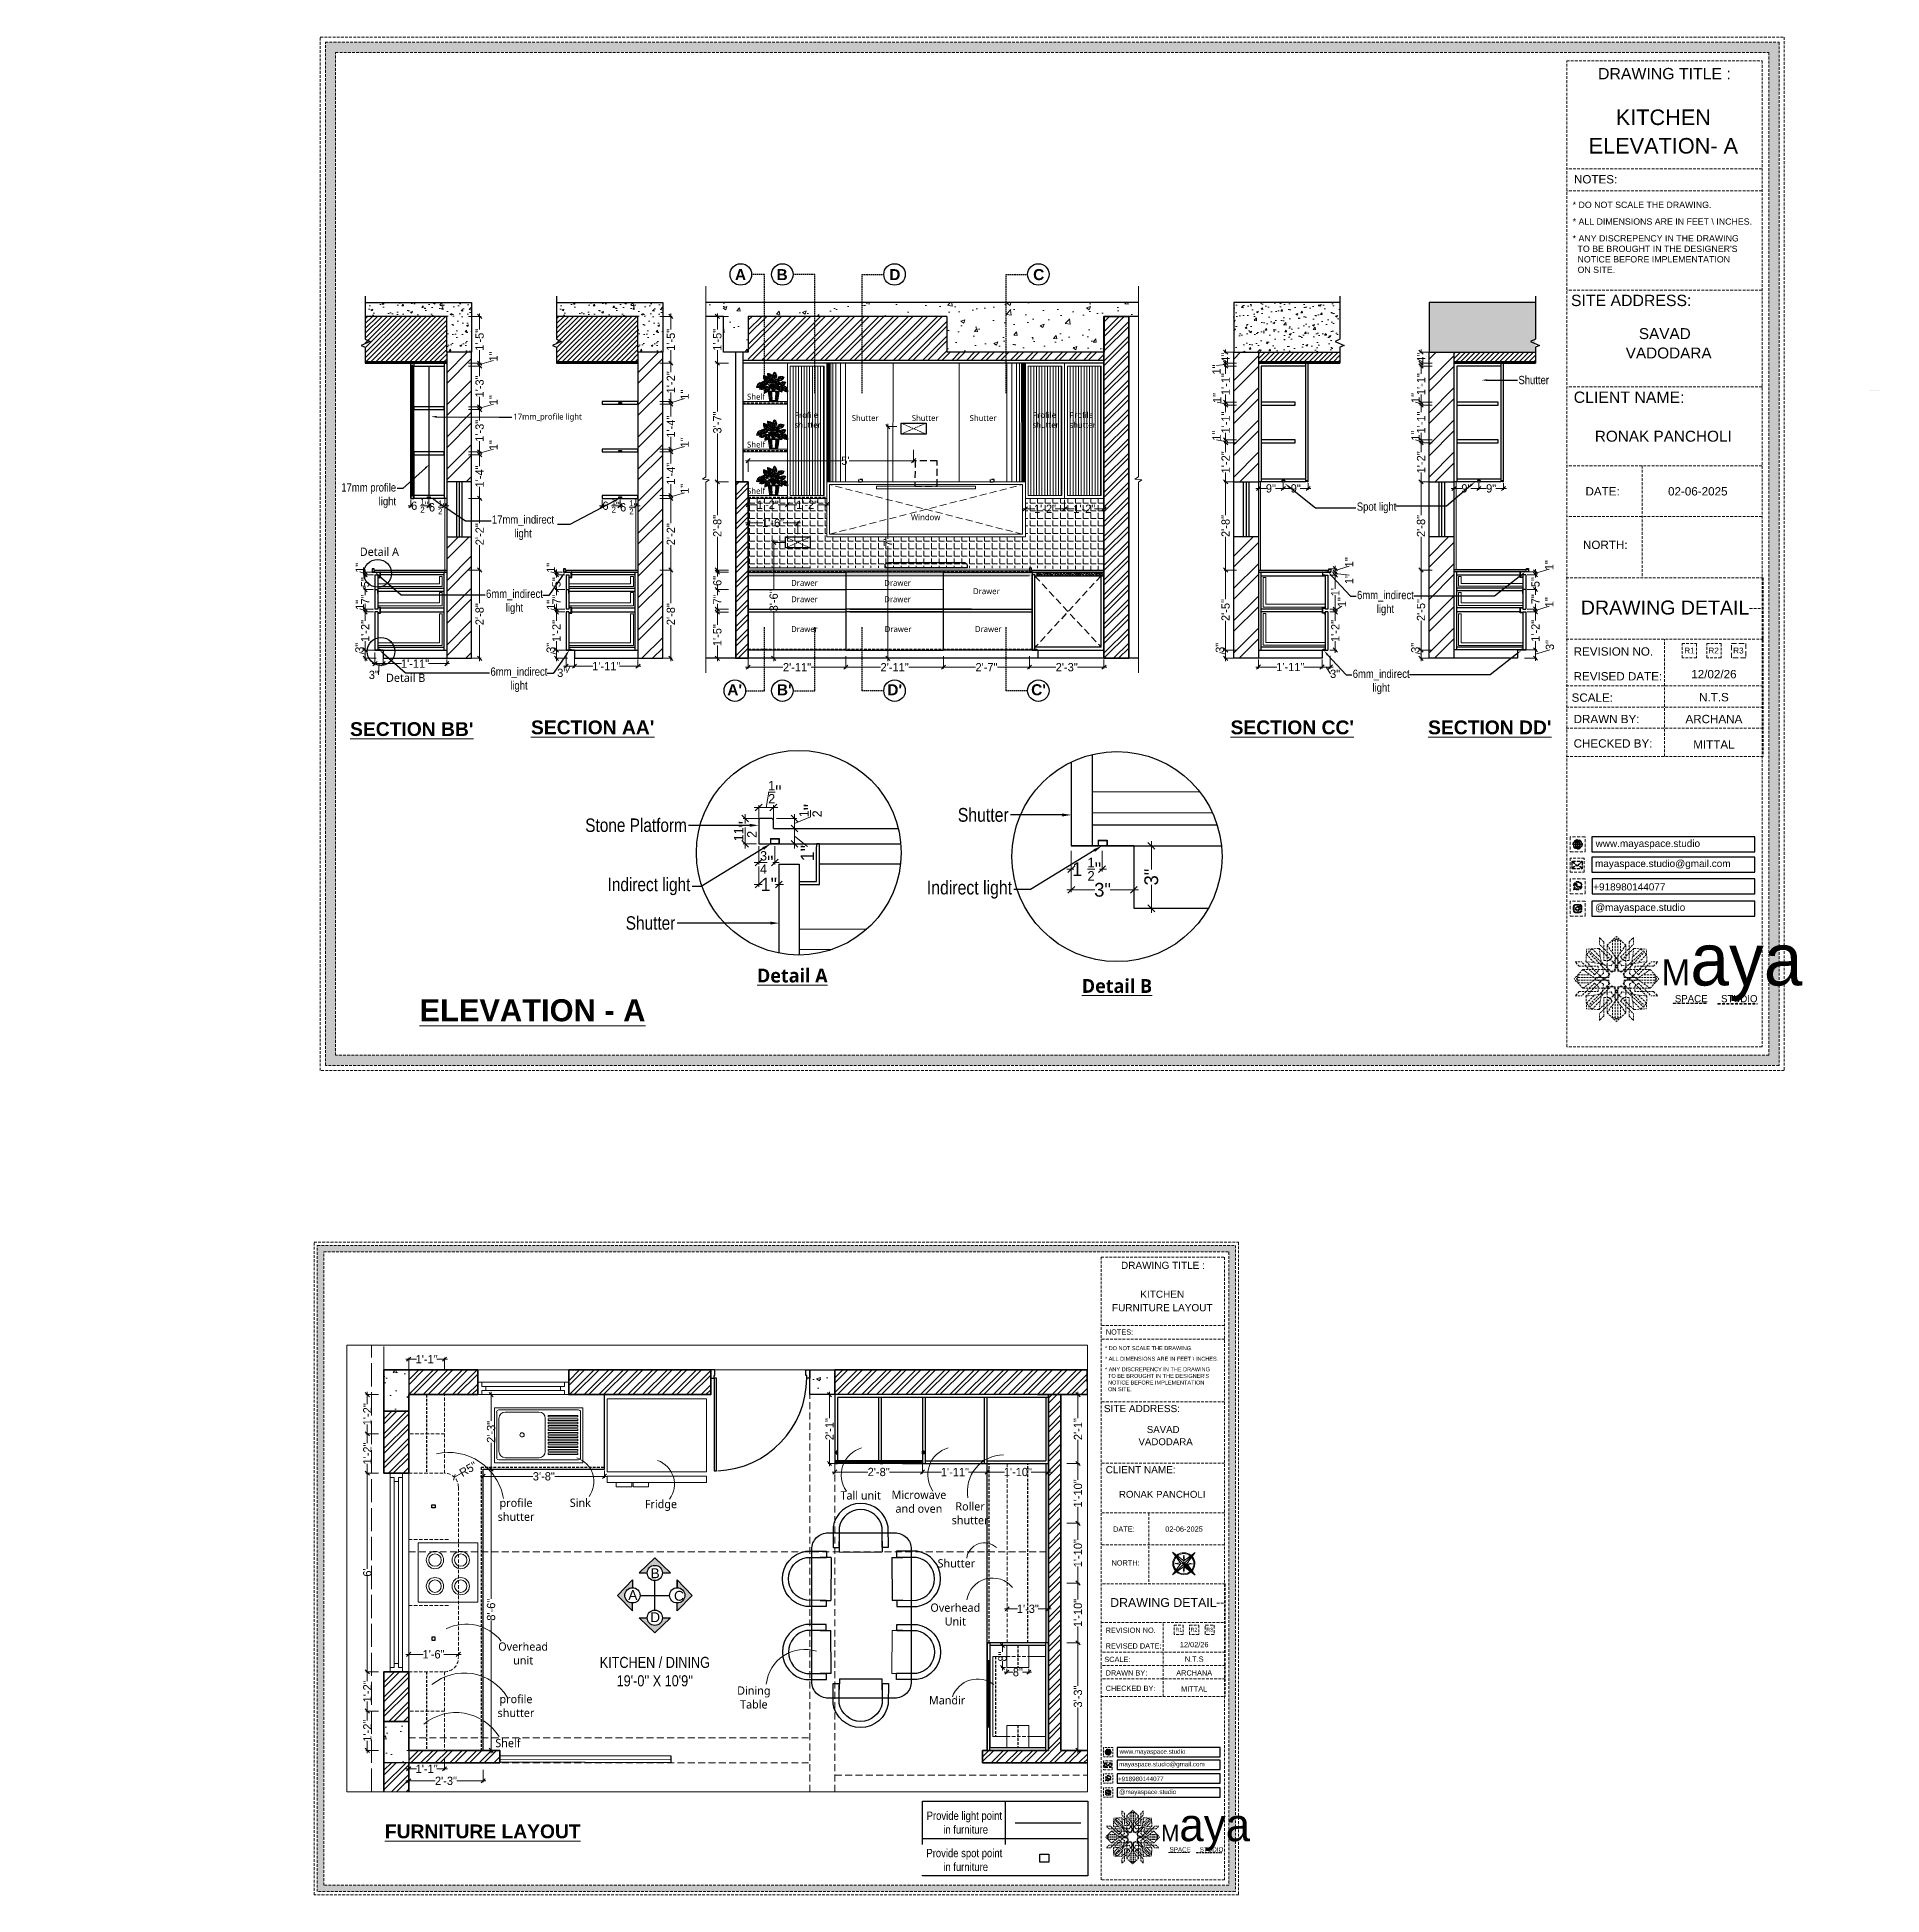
# Model space of a CAD drawing. Header units: millimetres. Extents: x 56222 to 3066687, y -650199 to -121287.
# Drawn here: x 138877 to 139546, y -185731 to -185057 of the extents above; entities that cross this region are included whole.
import ezdxf
from ezdxf import colors
from ezdxf.entities.mleader import LeaderData, LeaderLine
from ezdxf.enums import TextEntityAlignment as Align
from ezdxf.math import Vec2, Vec3

# ---------------------------------------------------------------- set-up
doc = ezdxf.new("R2010")
doc.units = ezdxf.units.MM
doc.header["$MEASUREMENT"] = 0
doc.header["$PDMODE"] = 35
for name, pattern in [('00 . GROUND FLOOR$0$DASHED', [0.75, 0.5, -0.25]), ('ACAD_ISO02W100', [15, 12, -3]), ('DASHED', [0.75, 0.5, -0.25]), ('DASHED2', [0.375, 0.25, -0.125]), ('DASHEDX2', [1.5, 1, -0.5]), ('HIDDEN', [0.375, 0.25, -0.125])]:
    doc.linetypes.add(name, pattern=pattern)
doc.layers.get('Defpoints').update_dxf_attribs({"color": 220})
for name, color, linetype, lineweight in [('$TD_AUDIT_GENERATED_(A0BDF17)', 32, 'Continuous', 30), ('CENTERLINE ( COLUMN ) ~ DIM', 7, 'Continuous', 9), ('COLUMN', 1, 'Continuous', 30), ('DIM.', 250, 'Continuous', 13), ('Dimension', 10, 'DASHEDX2', 20), ('el', 7, 'Continuous', 20), ('ELEC-wires', 1, 'DASHED2', 13), ('ELEVATION', 250, 'Continuous', 9), ('FIRST FLOOR ( DW_RAIL )', 7, 'Continuous', 9), ('FIRST FLOOR ( TEXT )', 7, 'Continuous', 9), ('FUR1', 22, 'Continuous', 0), ('FURNITURE', 32, 'Continuous', 9), ('furniture dimensions', 1, 'DASHED', 0), ('FURNITURE-1', 252, 'Continuous', 13), ('GF FALSE CEILING', 6, 'Continuous', 35), ('GROUND FLOOR', 7, 'Continuous', 9), ('hatch-wall', 8, 'Continuous', 9), ('Labelling', 1, 'Continuous', 25), ('NAME PLATE', 7, 'Continuous', 25), ('SECTION ( SLAB PLine )', 104, 'Continuous', 30), ('Text', 7, 'Continuous', 15), ('title block', 7, 'Continuous', 9), ('wall', 7, 'Continuous', 30), ('XX~SLAB ( BEAM )~ ( DIM )', 7, 'Continuous', 9)]:
    doc.layers.add(name, color=color, linetype=linetype, lineweight=lineweight)
for name, color, linetype in [('AR DOOR', 40, 'Continuous'), ('AR ELE-5', 134, 'Continuous'), ('AR HATCH-7', 7, 'Continuous'), ('str coll', 6, 'Continuous')]:
    doc.layers.add(name, color=color, linetype=linetype)
doc.layers.add('hatch', color=250, linetype='Continuous', lineweight=9, transparency=0.5)
doc.styles.add('Arial', font='arial.ttf')
doc.styles.add('century g', font='GOTHIC.TTF')
doc.styles.add('KATHA', font='swissc.ttf')
doc.styles.get("Standard").update_dxf_attribs({"font": 'arial.ttf', "height": 6})
doc.styles.add('style4', font='ARIALN.TTF')
doc.dimstyles.new('Archana', dxfattribs={"dimtxt": 2, "dimasz": 0.75, "dimexe": 0.5, "dimexo": 0.5, "dimgap": 0, "dimtad": 0, "dimzin": 0, "dimdsep": 46, "dimlunit": 4, "dimtxsty": 'century g', "dimblk": 'OBLIQUE', "dimcen": 0, "dimdle": 1, "dimclrd": 256, "dimclre": 256, "dimclrt": 256, "dimadec": 0, "dimazin": 0, "dimtfac": 1, "dimtofl": 0, "dimtmove": 1, "dimatfit": 3, "dimfxl": 1, "dimfxlon": 1, "dimtolj": 1, "dimtzin": 0, "dimlwd": -1, "dimlwe": -1, "dimarcsym": 0})
pattern_1 = [(45, (647.029, -1064.448), (-2.65165043, 2.65165043), []), (45, (648.7967, -1064.448), (-2.65165043, 2.65165043), [])]
pattern_2 = [(45, (-1053.8195, -1477.3714), (-2.65165043, 2.65165043), []), (45, (-1052.0518, -1477.3714), (-2.65165043, 2.65165043), [])]

msp = doc.modelspace()

# ---------------------------------------------------------------- texts
at = {"color": 18, "true_color": 0x000000, "attachment_point": 1}
for s, width, gutter_width, insert, char_height in [('www.mayaspace.studio', 17.3282, 14.49, (139442.01, -185348.54, 0.26), 2.5803), ('mayaspace.studio@gmail.com', 10.8105, 9.04, (139441.8, -185355.82, 0.26), 2.5803), ('+918980144077', 42.156, 9.04, (139441.14, -185364.31, 0.26), 2.5803), ('@mayaspace.studio', 10.8105, 9.04, (139441.8, -185371.73, 0.26), 2.5803), ('www.mayaspace.studio', 10.9436, 9.15, (139269.36, -185678.34, 0.12), 1.6296), ('mayaspace.studio@gmail.com', 6.8274, 5.71, (139269.23, -185682.93, 0.12), 1.6296), ('+918980144077', 26.6237, 5.71, (139268.81, -185688.29, 0.12), 1.6296), ('@mayaspace.studio', 6.8274, 5.71, (139269.23, -185692.98, 0.12), 1.6296)]:
    msp.add_mtext_dynamic_manual_height_columns(s, width=width, gutter_width=gutter_width, heights=[0], dxfattribs=dict(at, insert=insert, char_height=char_height))
at = {"layer": 'DIM.', "color": 1}
for s, width, gutter_width, insert, char_height, attachment_point in [('{\\fArial|b1|i0|c0|p34;A}', 81.8757, 1.13, (139129.92, -185141.55, 0.13), 4, 1), ('{\\fArial|b1|i0|c0|p34;B}', 81.8757, 1.13, (139144.99, -185141.55, 0.13), 4, 1), ('{\\fArial|b1|i0|c0|p34;D}', 81.8757, 1.13, (139189.92, -185141.55, 0.13), 4, 3), ('{\\fArial|b1|i0|c0|p34;C}', 81.8757, 1.13, (139242.08, -185141.55, 0.13), 4, 3), ("{\\fArial|b1|i0|c0|p34;A'}", 81.8757, 1.13, (139127.14, -185292.11, 0.13), 4, 1), ("{\\fArial|b1|i0|c0|p34;B'}", 81.8757, 1.13, (139145.13, -185292.11, 0.13), 4, 1), ("{\\fArial|b1|i0|c0|p34;D'}", 81.8757, 1.13, (139190.53, -185292.11, 0.13), 4, 3), ("{\\fArial|b1|i0|c0|p34;C'}", 81.8757, 1.13, (139242.69, -185292.11, 0.13), 4, 3), ("{\\fArial|b1|i0|c0|p34;\\LSECTION BB'}", 111.5588, 1, (139035.08, -185305.87, 0.13), 5, 3), ("{\\fArial|b1|i0|c0|p34;\\LSECTION AA'}", 111.5588, 1, (139100.69, -185305.25, 0.13), 5, 3), ("{\\fArial|b1|i0|c0|p34;\\LSECTION CC'}", 111.5588, 1, (139309.64, -185305.25, 0.13), 5, 1), ("{\\fArial|b1|i0|c0|p34;\\LSECTION DD'}", 111.5588, 1, (139381.26, -185305.25, 0.13), 5, 1), ('{\\fArial|b1|i0|c0|p34;\\LELEVATION - A}', 111.5588, 1, (139015.52, -185406.34, 0.25), 8, 1), ('{\\fArial|b1|i0|c0|p34;\\LFURNITURE LAYOUT}', 111.5588, 1, (139002.97, -185705.63), 5, 1)]:
    msp.add_mtext_dynamic_manual_height_columns(s, width=width, gutter_width=gutter_width, heights=[0], dxfattribs=dict(at, insert=insert, char_height=char_height, attachment_point=attachment_point))
at = {"layer": 'DIM.', "color": 1, "char_height": 5, "width": 111.5588, "attachment_point": 1}
for s, insert in [('{\\fMalgun Gothic|b1|i0|c0|p34;\\LDetail A}', (139137.92, -185395.26, 0.13)), ('{\\fMalgun Gothic|b1|i0|c0|p34;\\LDetail B}', (139255.71, -185399.03, 0.13))]:
    msp.add_mtext(s, dxfattribs=dict(at, insert=insert))
at = {"layer": 'FIRST FLOOR ( TEXT )', "insert": (139100.88, -185650.21), "char_height": 4, "attachment_point": 5, "style": 'KATHA'}
msp.add_mtext("KITCHEN / DINING\\P19'-0'' X 10'9''", dxfattribs=at)
at = {"layer": 'FUR1', "color": 1, "char_height": 3, "width": 28.4543, "attachment_point": 5, "style": 'style4'}
for s, insert in [('{\\fMalgun Gothic|b0|i0|c0|p34;Detail A}', (139000.98, -185244.07, 0.13)), ('{\\fMalgun Gothic|b0|i0|c0|p34;Detail B}', (139010.51, -185289.78, 0.13)), ('{\\fMalgun Gothic|b0|i0|c0|p34;profile \\Pshutter}', (139050.54, -185591.53)), ('{\\fMalgun Gothic|b0|i0|c0|p34;Sink}', (139073.86, -185588.96)), ('{\\fMalgun Gothic|b0|i0|c0|p34;Fridge}', (139103.09, -185589.92)), ('{\\fMalgun Gothic|b0|i0|c0|p34;Tall unit}', (139175.5, -185586.3)), ('{\\fMalgun Gothic|b0|i0|c0|p34;Microwave \\Pand oven}', (139196.63, -185588.6)), ('{\\fMalgun Gothic|b0|i0|c0|p34;Roller \\Pshutter}', (139215.18, -185592.78)), ('{\\fMalgun Gothic|b0|i0|c0|p34;Shutter}', (139210.2, -185610.95)), ('{\\fMalgun Gothic|b0|i0|c0|p34;Overhead \\PUnit}', (139209.82, -185629.51)), ('{\\fMalgun Gothic|b0|i0|c0|p34;Overhead\\Punit}', (139053.11, -185643.63)), ('{\\fMalgun Gothic|b0|i0|c0|p34;Dining \\PTable}', (139136.76, -185659.59)), ('{\\fMalgun Gothic|b0|i0|c0|p34;profile \\Pshutter}', (139050.52, -185662.67)), ('{\\fMalgun Gothic|b0|i0|c0|p34;Mandir}', (139206.86, -185660.61)), ('{\\fMalgun Gothic|b0|i0|c0|p34;Shelf}', (139047.58, -185676.12))]:
    msp.add_mtext(s, dxfattribs=dict(at, insert=insert))
at = {"layer": 'NAME PLATE', "style": 'Arial'}
for s, height, p in [('DRAWING TITLE : ', 4.1093, (139467.76, -185072.71, 0.26)), ('KITCHEN', 5.626, (139466.55, -185089.29, 0.26)), ('ELEVATION- A', 5.6264, (139466.57, -185099.63, 0.26)), ('NOTES:', 3.019, (139442.01, -185110.48, 0.26)), ('SITE ADDRESS:', 4.1093, (139454.9, -185154.96, 0.26)), (' SAVAD ', 3.972, (139467.09, -185166.93, 0.07)), ('VADODARA', 3.972, (139468.49, -185173.96, 0.07)), ('CLIENT NAME:', 4.1093, (139454.15, -185190.07, 0.26)), ('RONAK PANCHOLI    ', 3.9724, (139469.62, -185204.14, 0.07)), ('DATE:', 3.019, (139444.54, -185223.65, 0.26)), ('02-06-2025', 3.019, (139479.05, -185223.65, 0.26)), ('NORTH:', 3.019, (139445.51, -185243.06, 0.26)), ('DRAWING DETAIL', 5.0804, (139467.19, -185266.82, 0.26)), ('REVISION NO.', 3.0193, (139448.44, -185281.73, 0.26)), ('REVISED DATE: ', 3.0193, (139450.67, -185290.74, 0.26)), ('SCALE:', 3.019, (139440.8, -185298.46, 0.26)), ('DRAWN BY:', 3.019, (139445.98, -185306.22, 0.26)), ('ARCHANA', 3.019, (139484.9, -185306.23, 0.26)), ('CHECKED BY:', 3.0193, (139448.33, -185315.08, 0.26)), ('MITTAL', 3.019, (139484.9, -185315.48, 0.26)), ('DRAWING TITLE : ', 2.5952, (139285.62, -185504.14, 0.12)), ('KITCHEN', 2.595, (139284.86, -185514.61, 0.12)), ('FURNITURE LAYOUT', 2.5952, (139284.87, -185519.5, 0.12)), ('NOTES:', 1.907, (139269.36, -185527.99, 0.12)), ('SITE ADDRESS:', 2.5952, (139277.5, -185556.08, 0.12)), (' SAVAD ', 2.509, (139285.2, -185563.64)), ('VADODARA', 2.509, (139286.08, -185568.08)), ('CLIENT NAME:', 2.5952, (139277.03, -185578.25, 0.12)), ('RONAK PANCHOLI    ', 2.5087, (139286.8, -185587.14)), ('DATE:', 1.907, (139270.96, -185599.46, 0.12)), ('02-06-2025', 1.907, (139292.75, -185599.46, 0.12)), ('NORTH:', 1.907, (139271.57, -185611.72, 0.12)), ('DRAWING DETAIL', 3.2085, (139285.27, -185626.73, 0.12)), ('REVISION NO.', 1.9068, (139273.42, -185636.14, 0.12)), ('REVISED DATE: ', 1.9068, (139274.83, -185641.83, 0.12)), ('SCALE:', 1.907, (139268.6, -185646.71, 0.12)), ('DRAWN BY:', 1.907, (139271.87, -185651.61, 0.12)), ('ARCHANA', 1.907, (139296.45, -185651.61, 0.12)), ('CHECKED BY:', 1.9068, (139273.35, -185657.2, 0.12)), ('MITTAL', 1.907, (139296.45, -185657.45, 0.12))]:
    msp.add_text(s, height=height, dxfattribs=at).set_placement(p, align=Align.CENTER)
for s, height, p in [('R1', 2.128, (139474.15, -185280.95, 0.26)), ('R2', 2.128, (139482.89, -185280.95, 0.26)), ('R1', 1.344, (139289.66, -185635.65, 0.12)), ('R2', 1.344, (139295.18, -185635.65, 0.12))]:
    msp.add_text(s, height=height, dxfattribs=at).set_placement(p)
at = {"layer": 'NAME PLATE', "attachment_point": 1, "style": 'Arial'}
for s, insert, char_height, width in [('* DO NOT SCALE THE DRAWING.', (139433.67, -185117.09, 0.26), 2.2836, 88.2266), ('* ALL DIMENSIONS ARE IN FEET \\\\ INCHES.', (139433.67, -185123.16, 0.26), 2.2836, 88.2266), ("* ANY DISCREPENCY IN THE DRAWING \\P  TO BE BROUGHT IN THE DESIGNER'S\\P  NOTICE BEFORE IMPLEMENTATION \\P  ON SITE.", (139433.67, -185129.24, 0.26), 2.2836, 88.2266), ('* DO NOT SCALE THE DRAWING.', (139264.09, -185532.16, 0.12), 1.4422, 55.7197), ('* ALL DIMENSIONS ARE IN FEET \\\\ INCHES.', (139264.09, -185536, 0.12), 1.4422, 55.7197), ("* ANY DISCREPENCY IN THE DRAWING \\P  TO BE BROUGHT IN THE DESIGNER'S\\P  NOTICE BEFORE IMPLEMENTATION \\P  ON SITE.", (139264.09, -185539.83, 0.12), 1.4422, 55.7197)]:
    msp.add_mtext(s, dxfattribs=dict(at, insert=insert, char_height=char_height, width=width))
at = {"layer": 'NAME PLATE', "lineweight": 0, "attachment_point": 2, "style": 'Arial'}
for s, insert, char_height, width in [('12/02/26', (139484.9, -185286.93, 0.26), 3.019, 26.1657), ('N.T.S', (139484.9, -185295.29, 0.26), 3.019, 5.8929), ('12/02/26', (139296.45, -185639.43, 0.12), 1.907, 16.525), ('N.T.S', (139296.45, -185644.7, 0.12), 1.907, 3.7216)]:
    msp.add_mtext(s, dxfattribs=dict(at, insert=insert, char_height=char_height, width=width))
at = {"layer": 'Text', "ltscale": 20, "char_height": 2.1436, "width": 39.2778, "attachment_point": 1}
for s, insert in [('{\\fMalgun Gothic|b0|i0|c0|p34;\\C1;Shelf}', (139134.32, -185186.76, 0.26)), ('{\\fMalgun Gothic|b0|i0|c0|p34;\\C1;17mm_profile light}', (139049.57, -185193.98, 0.13)), ('{\\fMalgun Gothic|b0|i0|c0|p34;\\C1;Profile \\Pshutter}', (139151.5, -185193.39, 0.13)), ('{\\fMalgun Gothic|b0|i0|c0|p34;\\C1;Shutter}', (139172.29, -185194.49, 0.13)), ('{\\fMalgun Gothic|b0|i0|c0|p34;\\C1;Shutter}', (139194.05, -185194.49, 0.13)), ('{\\fMalgun Gothic|b0|i0|c0|p34;\\C1;Shutter}', (139215.02, -185194.49, 0.13)), ('{\\fMalgun Gothic|b0|i0|c0|p34;\\C1;Profile \\Pshutter}', (139237.82, -185193.39, 0.13)), ('{\\fMalgun Gothic|b0|i0|c0|p34;\\C1;Profile \\Pshutter}', (139251.25, -185193.39, 0.13)), ('{\\fMalgun Gothic|b0|i0|c0|p34;\\C1;Shelf}', (139134.32, -185204.1, 0.26)), ('{\\fMalgun Gothic|b0|i0|c0|p34;\\C1;Shelf}', (139134.32, -185220.93, 0.26)), ('{\\fMalgun Gothic|b0|i0|c0|p34;\\C1;Window}', (139193.75, -185230.46, 0.13)), ('{\\fMalgun Gothic|b0|i0|c0|p34;\\C1;Drawer}', (139150.28, -185254.28, 0.13)), ('{\\fMalgun Gothic|b0|i0|c0|p34;\\C1;Drawer}', (139150.28, -185260.21, 0.13)), ('{\\fMalgun Gothic|b0|i0|c0|p34;\\C1;Drawer}', (139184.06, -185254.28, 0.13)), ('{\\fMalgun Gothic|b0|i0|c0|p34;\\C1;Drawer}', (139184.06, -185260.21, 0.13)), ('{\\fMalgun Gothic|b0|i0|c0|p34;\\C1;Drawer}', (139216.25, -185257.29, 0.13)), ('{\\fMalgun Gothic|b0|i0|c0|p34;\\C1;Drawer}', (139150.28, -185271.03, 0.13)), ('{\\fMalgun Gothic|b0|i0|c0|p34;\\C1;Drawer}', (139184.23, -185271.03, 0.13)), ('{\\fMalgun Gothic|b0|i0|c0|p34;\\C1;Drawer}', (139216.94, -185271, 0.13))]:
    msp.add_mtext(s, dxfattribs=dict(at, insert=insert))
at = {"layer": 'Text', "attachment_point": 1, "style": 'Arial'}
for s, insert, char_height in [('B ', (139099.31, -185612.74), 3.567), ('A', (139091.23, -185620.65, 60690.58), 3.57), ('C', (139107.82, -185620.91, -36831.31), 3.57), ('D', (139099.18, -185628.68, -36831.31), 3.57)]:
    msp.add_mtext_dynamic_manual_height_columns(s, width=7.8597, gutter_width=11.15, heights=[0], dxfattribs=dict(at, insert=insert, char_height=char_height))

# ---------------------------------------------------------------- blocks, each defined once
blk = doc.blocks.new('_Oblique')
at = {"layer": 'wall', "color": 0, "lineweight": -2}
blk.add_line((-0.5, -0.5), (0.5, 0.5), dxfattribs=at)
blk = doc.blocks.new('*D641')
at = {"layer": 'Defpoints', "color": 0, "linetype": 'Continuous', "lineweight": 30, "transparency": 16777216}
for p in [(139134.72, -185279.69), (139170.12, -185279.69), (139170.12, -185285.93)]:
    blk.add_point(p, dxfattribs=at)
at = {"layer": 'furniture dimensions', "color": 5, "linetype": 'Continuous', "transparency": 16777216}
for p, q in [((139133.72, -185285.93), (139147.31, -185285.93)), ((139171.12, -185285.93), (139157.53, -185285.93)), ((139170.12, -185281.93), (139170.12, -185286.43))]:
    blk.add_line(p, q, dxfattribs=at)
at = {"layer": 'furniture dimensions', "color": 5, "linetype": 'ByBlock', "transparency": 16777216}
blk.add_line((139134.72, -185281.93), (139134.72, -185286.43), dxfattribs=at)
at = {"layer": 'furniture dimensions', "color": 5, "linetype": 'Continuous', "transparency": 16777216, "xscale": 1.5, "yscale": 1.5, "zscale": 1.5, "rotation": 180}
blk.add_blockref('_Oblique', (139134.72, -185285.93), dxfattribs=at)
at = {"layer": 'furniture dimensions', "color": 5, "linetype": 'Continuous', "transparency": 16777216, "xscale": 1.5, "yscale": 1.5, "zscale": 1.5}
blk.add_blockref('_Oblique', (139170.12, -185285.93), dxfattribs=at)
at = {"layer": 'furniture dimensions', "linetype": 'Continuous', "lineweight": 0, "transparency": 16777216, "insert": (139152.42, -185285.93), "char_height": 3, "attachment_point": 5, "style": 'century g'}
blk.add_mtext('\\A1;2\'-11"', dxfattribs=at)
blk = doc.blocks.new('*D642')
at = {"layer": 'Defpoints', "color": 0, "linetype": 'Continuous', "lineweight": 30, "transparency": 16777216}
for p in [(139170.12, -185279.69), (139205.52, -185279.69), (139205.52, -185285.93)]:
    blk.add_point(p, dxfattribs=at)
at = {"layer": 'furniture dimensions', "color": 5, "linetype": 'Continuous', "transparency": 16777216}
for p, q in [((139169.12, -185285.93), (139182.71, -185285.93)), ((139206.52, -185285.93), (139192.93, -185285.93)), ((139205.52, -185281.93), (139205.52, -185286.43))]:
    blk.add_line(p, q, dxfattribs=at)
at = {"layer": 'furniture dimensions', "color": 5, "linetype": 'ByBlock', "transparency": 16777216}
blk.add_line((139170.12, -185281.93), (139170.12, -185286.43), dxfattribs=at)
at = {"layer": 'furniture dimensions', "color": 5, "linetype": 'Continuous', "transparency": 16777216, "xscale": 1.5, "yscale": 1.5, "zscale": 1.5, "rotation": 180}
blk.add_blockref('_Oblique', (139170.12, -185285.93), dxfattribs=at)
at = {"layer": 'furniture dimensions', "color": 5, "linetype": 'Continuous', "transparency": 16777216, "xscale": 1.5, "yscale": 1.5, "zscale": 1.5}
blk.add_blockref('_Oblique', (139205.52, -185285.93), dxfattribs=at)
at = {"layer": 'furniture dimensions', "linetype": 'Continuous', "lineweight": 0, "transparency": 16777216, "insert": (139187.82, -185285.93), "char_height": 3, "attachment_point": 5, "style": 'century g'}
blk.add_mtext('\\A1;2\'-11"', dxfattribs=at)
blk = doc.blocks.new('*D643')
at = {"layer": 'Defpoints', "color": 0, "linetype": 'Continuous', "lineweight": 30, "transparency": 16777216}
for p in [(139205.52, -185279.69), (139236.72, -185279.69), (139236.72, -185285.93)]:
    blk.add_point(p, dxfattribs=at)
at = {"layer": 'furniture dimensions', "color": 5, "linetype": 'Continuous', "transparency": 16777216}
for p, q in [((139204.52, -185285.93), (139217.17, -185285.93)), ((139237.72, -185285.93), (139225.08, -185285.93)), ((139236.72, -185281.93), (139236.72, -185286.43))]:
    blk.add_line(p, q, dxfattribs=at)
at = {"layer": 'furniture dimensions', "color": 5, "linetype": 'ByBlock', "transparency": 16777216}
blk.add_line((139205.52, -185281.93), (139205.52, -185286.43), dxfattribs=at)
at = {"layer": 'furniture dimensions', "color": 5, "linetype": 'Continuous', "transparency": 16777216, "xscale": 1.5, "yscale": 1.5, "zscale": 1.5, "rotation": 180}
blk.add_blockref('_Oblique', (139205.52, -185285.93), dxfattribs=at)
at = {"layer": 'furniture dimensions', "color": 5, "linetype": 'Continuous', "transparency": 16777216, "xscale": 1.5, "yscale": 1.5, "zscale": 1.5}
blk.add_blockref('_Oblique', (139236.72, -185285.93), dxfattribs=at)
at = {"layer": 'furniture dimensions', "linetype": 'Continuous', "lineweight": 0, "transparency": 16777216, "insert": (139221.12, -185285.93), "char_height": 3, "attachment_point": 5, "style": 'century g'}
blk.add_mtext('\\A1;2\'-7"', dxfattribs=at)
blk = doc.blocks.new('*D644')
at = {"layer": 'Defpoints', "color": 0, "linetype": 'Continuous', "lineweight": 30, "transparency": 16777216}
for p in [(139236.72, -185279.69), (139263.72, -185282.69), (139263.72, -185285.93)]:
    blk.add_point(p, dxfattribs=at)
at = {"layer": 'furniture dimensions', "color": 5, "linetype": 'Continuous', "transparency": 16777216}
for p, q in [((139235.72, -185285.93), (139246.27, -185285.93)), ((139264.72, -185285.93), (139254.18, -185285.93)), ((139263.72, -185283.19), (139263.72, -185286.43))]:
    blk.add_line(p, q, dxfattribs=at)
at = {"layer": 'furniture dimensions', "color": 5, "linetype": 'ByBlock', "transparency": 16777216}
blk.add_line((139236.72, -185281.93), (139236.72, -185286.43), dxfattribs=at)
at = {"layer": 'furniture dimensions', "color": 5, "linetype": 'Continuous', "transparency": 16777216, "xscale": 1.5, "yscale": 1.5, "zscale": 1.5, "rotation": 180}
blk.add_blockref('_Oblique', (139236.72, -185285.93), dxfattribs=at)
at = {"layer": 'furniture dimensions', "color": 5, "linetype": 'Continuous', "transparency": 16777216, "xscale": 1.5, "yscale": 1.5, "zscale": 1.5}
blk.add_blockref('_Oblique', (139263.72, -185285.93), dxfattribs=at)
at = {"layer": 'furniture dimensions', "linetype": 'Continuous', "lineweight": 0, "transparency": 16777216, "insert": (139250.22, -185285.93), "char_height": 3, "attachment_point": 5, "style": 'century g'}
blk.add_mtext('\\A1;2\'-3"', dxfattribs=at)
blk = doc.blocks.new('*D645')
at = {"layer": 'Defpoints', "color": 0, "linetype": 'Continuous', "lineweight": 30, "transparency": 16777216}
for p in [(139123.54, -185265.94), (139134.72, -185265.94), (139127.3, -185282.69)]:
    blk.add_point(p, dxfattribs=at)
at = {"layer": 'furniture dimensions', "color": 5, "linetype": 'Continuous', "transparency": 16777216}
for p, q in [((139127.54, -185265.94), (139123.04, -185265.94)), ((139123.54, -185264.94), (139123.54, -185270.59)), ((139123.54, -185283.69), (139123.54, -185278.04))]:
    blk.add_line(p, q, dxfattribs=at)
at = {"layer": 'furniture dimensions', "color": 5, "linetype": 'ByBlock', "transparency": 16777216}
blk.add_line((139126.8, -185282.69), (139123.04, -185282.69), dxfattribs=at)
at = {"layer": 'furniture dimensions', "color": 5, "linetype": 'Continuous', "transparency": 16777216, "xscale": 1.5, "yscale": 1.5, "zscale": 1.5}
for p, rotation in [((139123.54, -185265.94), 90), ((139123.54, -185282.69), 270)]:
    blk.add_blockref('_Oblique', p, dxfattribs=dict(at, rotation=rotation))
at = {"layer": 'furniture dimensions', "linetype": 'Continuous', "lineweight": 0, "transparency": 16777216, "insert": (139123.54, -185274.31), "char_height": 3, "attachment_point": 5, "rotation": 90, "style": 'century g'}
blk.add_mtext('\\A1;1\'-5"', dxfattribs=at)
blk = doc.blocks.new('*D646')
at = {"layer": 'Defpoints', "color": 0, "linetype": 'Continuous', "lineweight": 30, "transparency": 16777216}
for p in [(139123.54, -185218.69), (139131.8, -185218.69), (139134.72, -185250.69)]:
    blk.add_point(p, dxfattribs=at)
at = {"layer": 'furniture dimensions', "color": 5, "linetype": 'Continuous', "transparency": 16777216}
for p, q in [((139127.54, -185218.69), (139123.04, -185218.69)), ((139123.54, -185217.69), (139123.54, -185230.73)), ((139123.54, -185251.69), (139123.54, -185238.65))]:
    blk.add_line(p, q, dxfattribs=at)
at = {"layer": 'furniture dimensions', "color": 5, "linetype": 'ByBlock', "transparency": 16777216}
blk.add_line((139127.54, -185250.69), (139123.04, -185250.69), dxfattribs=at)
at = {"layer": 'furniture dimensions', "color": 5, "linetype": 'Continuous', "transparency": 16777216, "xscale": 1.5, "yscale": 1.5, "zscale": 1.5}
for p, rotation in [((139123.54, -185218.69), 90), ((139123.54, -185250.69), 270)]:
    blk.add_blockref('_Oblique', p, dxfattribs=dict(at, rotation=rotation))
at = {"layer": 'furniture dimensions', "linetype": 'Continuous', "lineweight": 0, "transparency": 16777216, "insert": (139123.54, -185234.69), "char_height": 3, "attachment_point": 5, "rotation": 90, "style": 'century g'}
blk.add_mtext('\\A1;2\'-8"', dxfattribs=at)
blk = doc.blocks.new('*D647')
at = {"layer": 'Defpoints', "color": 0, "linetype": 'Continuous', "lineweight": 30, "transparency": 16777216}
for p in [(139123.54, -185175.69), (139132.77, -185175.69), (139131.8, -185218.69)]:
    blk.add_point(p, dxfattribs=at)
at = {"layer": 'furniture dimensions', "color": 5, "linetype": 'Continuous', "transparency": 16777216}
for p, q in [((139127.54, -185175.69), (139123.04, -185175.69)), ((139123.54, -185174.69), (139123.54, -185193.25)), ((139123.54, -185219.69), (139123.54, -185201.13))]:
    blk.add_line(p, q, dxfattribs=at)
at = {"layer": 'furniture dimensions', "color": 5, "linetype": 'ByBlock', "transparency": 16777216}
blk.add_line((139127.54, -185218.69), (139123.04, -185218.69), dxfattribs=at)
at = {"layer": 'furniture dimensions', "color": 5, "linetype": 'Continuous', "transparency": 16777216, "xscale": 1.5, "yscale": 1.5, "zscale": 1.5}
for p, rotation in [((139123.54, -185175.69), 90), ((139123.54, -185218.69), 270)]:
    blk.add_blockref('_Oblique', p, dxfattribs=dict(at, rotation=rotation))
at = {"layer": 'furniture dimensions', "linetype": 'Continuous', "lineweight": 0, "transparency": 16777216, "insert": (139123.54, -185197.19), "char_height": 3, "attachment_point": 5, "rotation": 90, "style": 'century g'}
blk.add_mtext('\\A1;3\'-7"', dxfattribs=at)
blk = doc.blocks.new('*D648')
at = {"layer": 'Defpoints', "color": 0, "linetype": 'Continuous', "lineweight": 30, "transparency": 16777216}
for p in [(139123.54, -185158.69), (139134.72, -185158.69), (139134.72, -185175.69)]:
    blk.add_point(p, dxfattribs=at)
at = {"layer": 'furniture dimensions', "color": 5, "linetype": 'Continuous', "transparency": 16777216}
for p, q in [((139127.54, -185158.69), (139123.04, -185158.69)), ((139123.54, -185157.69), (139123.54, -185163.47)), ((139123.54, -185176.69), (139123.54, -185170.91))]:
    blk.add_line(p, q, dxfattribs=at)
at = {"layer": 'furniture dimensions', "color": 5, "linetype": 'ByBlock', "transparency": 16777216}
blk.add_line((139127.54, -185175.69), (139123.04, -185175.69), dxfattribs=at)
at = {"layer": 'furniture dimensions', "color": 5, "linetype": 'Continuous', "transparency": 16777216, "xscale": 1.5, "yscale": 1.5, "zscale": 1.5}
for p, rotation in [((139123.54, -185158.69), 90), ((139123.54, -185175.69), 270)]:
    blk.add_blockref('_Oblique', p, dxfattribs=dict(at, rotation=rotation))
at = {"layer": 'furniture dimensions', "linetype": 'Continuous', "lineweight": 0, "transparency": 16777216, "insert": (139123.54, -185167.19), "char_height": 3, "attachment_point": 5, "rotation": 90, "style": 'century g'}
blk.add_mtext('\\A1;1\'-5"', dxfattribs=at)
blk = doc.blocks.new('RH')
at = {"color": 251, "true_color": 0x636466}
for p, q in [((137588.942, 17688.335), (137589.144, 17688.335)), ((137588.942, 17688.335), (137588.963, 17688.168)), ((137589.144, 17688.335), (137589.123, 17688.168)), ((137588.942, 17688.33), (137589.144, 17688.33)), ((137588.942, 17688.326), (137589.144, 17688.326)), ((137588.958, 17688.215), (137588.958, 17688.2)), ((137588.971, 17688.16), (137589.115, 17688.16)), ((137589.128, 17688.215), (137589.128, 17688.2))]:
    blk.add_line(p, q, dxfattribs=at)
for points in [[(137589.026, 17688.69), (137589.02, 17688.659), (137589.018, 17688.642), (137589.021, 17688.63), (137589.023, 17688.609), (137589.026, 17688.59)], [(137588.779, 17688.322), (137588.805, 17688.342), (137588.818, 17688.353), (137588.824, 17688.364), (137588.837, 17688.381), (137588.847, 17688.397)], [(137588.811, 17688.377), (137588.8, 17688.367), (137588.8, 17688.361), (137588.791, 17688.352), (137588.785, 17688.344)], [(137588.842, 17688.391), (137588.824, 17688.384), (137588.807, 17688.375), (137588.8, 17688.372), (137588.792, 17688.365), (137588.786, 17688.358)], [(137588.848, 17688.416), (137588.829, 17688.409), (137588.824, 17688.407), (137588.815, 17688.399), (137588.809, 17688.396), (137588.802, 17688.389), (137588.794, 17688.382)], [(137588.815, 17688.501), (137588.845, 17688.492), (137588.862, 17688.486), (137588.871, 17688.478), (137588.889, 17688.467), (137588.905, 17688.456)], [(137588.837, 17688.381), (137588.83, 17688.361), (137588.824, 17688.342), (137588.816, 17688.327)], [(137588.866, 17688.399), (137588.86, 17688.374), (137588.853, 17688.367), (137588.843, 17688.354), (137588.835, 17688.34), (137588.825, 17688.33)], [(137588.863, 17688.462), (137588.85, 17688.467), (137588.848, 17688.472), (137588.836, 17688.478), (137588.827, 17688.483)], [(137588.898, 17688.46), (137588.879, 17688.46), (137588.859, 17688.462), (137588.852, 17688.462), (137588.841, 17688.466), (137588.833, 17688.469)], [(137588.846, 17688.596), (137588.875, 17688.581), (137588.89, 17688.574), (137588.903, 17688.573), (137588.923, 17688.568), (137588.942, 17688.565)], [(137588.847, 17688.397), (137588.87, 17688.415), (137588.902, 17688.422)], [(137588.889, 17688.467), (137588.876, 17688.483), (137588.864, 17688.498), (137588.85, 17688.51)], [(137588.912, 17688.438), (137588.893, 17688.438), (137588.887, 17688.438), (137588.876, 17688.442), (137588.869, 17688.443), (137588.859, 17688.446), (137588.85, 17688.45)], [(137588.924, 17688.46), (137588.908, 17688.482), (137588.899, 17688.486), (137588.885, 17688.495), (137588.873, 17688.505), (137588.86, 17688.51)], [(137588.923, 17688.568), (137588.903, 17688.566), (137588.883, 17688.564), (137588.865, 17688.565)], [(137588.909, 17688.59), (137588.896, 17688.595), (137588.89, 17688.593), (137588.878, 17688.597), (137588.868, 17688.601)], [(137588.952, 17688.548), (137588.926, 17688.544), (137588.917, 17688.548), (137588.901, 17688.551), (137588.885, 17688.552), (137588.872, 17688.558)], [(137588.935, 17688.567), (137588.921, 17688.58), (137588.906, 17688.592), (137588.9, 17688.598), (137588.89, 17688.603), (137588.882, 17688.605)], [(137588.931, 17688.424), (137588.91, 17688.409), (137588.906, 17688.4), (137588.897, 17688.386), (137588.887, 17688.374), (137588.882, 17688.361)], [(137588.925, 17688.39), (137588.909, 17688.377), (137588.893, 17688.364), (137588.882, 17688.351)], [(137588.891, 17688.315), (137588.9, 17688.346), (137588.906, 17688.362), (137588.914, 17688.372), (137588.925, 17688.39), (137588.936, 17688.406)], [(137588.955, 17688.447), (137588.953, 17688.449), (137588.905, 17688.456)], [(137588.96, 17688.572), (137588.946, 17688.586), (137588.942, 17688.59), (137588.931, 17688.595), (137588.926, 17688.6), (137588.917, 17688.603), (137588.907, 17688.607)], [(137588.93, 17688.364), (137588.925, 17688.351), (137588.92, 17688.348), (137588.914, 17688.337), (137588.909, 17688.328)], [(137588.932, 17688.399), (137588.932, 17688.38), (137588.93, 17688.36), (137588.93, 17688.352), (137588.926, 17688.342), (137588.922, 17688.334)], [(137588.931, 17688.471), (137588.953, 17688.494), (137588.966, 17688.505), (137588.978, 17688.51), (137588.996, 17688.52), (137589.013, 17688.529)], [(137588.996, 17688.52), (137588.976, 17688.517), (137588.956, 17688.513), (137588.94, 17688.507)], [(137588.954, 17688.413), (137588.954, 17688.394), (137588.954, 17688.388), (137588.95, 17688.377), (137588.949, 17688.37), (137588.945, 17688.36), (137588.941, 17688.351)], [(137588.942, 17688.565), (137589.015, 17688.554)], [(137589.018, 17688.548), (137588.992, 17688.544), (137588.984, 17688.538), (137588.97, 17688.53), (137588.955, 17688.524), (137588.945, 17688.515)], [(137588.995, 17688.465), (137588.974, 17688.45), (137588.97, 17688.441), (137588.96, 17688.427), (137588.95, 17688.415), (137588.95, 17688.413)], [(137588.989, 17688.495), (137588.978, 17688.486), (137588.972, 17688.486), (137588.961, 17688.479), (137588.953, 17688.473)], [(137588.954, 17688.356), (137588.958, 17688.368)], [(137588.988, 17688.431), (137588.972, 17688.418), (137588.962, 17688.41)], [(137589.007, 17688.525), (137588.998, 17688.508), (137588.986, 17688.492), (137588.983, 17688.485), (137588.975, 17688.478), (137588.967, 17688.473)], [(137588.967, 17688.437), (137588.967, 17688.437), (137588.967, 17688.457)], [(137588.968, 17688.401), (137588.969, 17688.403), (137588.977, 17688.413), (137588.988, 17688.431), (137588.999, 17688.446)], [(137588.994, 17688.405), (137588.989, 17688.392), (137588.983, 17688.389), (137588.977, 17688.378), (137588.973, 17688.369)], [(137588.995, 17688.44), (137588.996, 17688.42), (137588.993, 17688.401), (137588.993, 17688.393), (137588.99, 17688.383), (137588.986, 17688.375)], [(137589.043, 17688.395), (137589.027, 17688.433), (137589.009, 17688.445), (137588.991, 17688.481)], [(137589.033, 17688.527), (137589.024, 17688.51), (137589.021, 17688.505), (137589.012, 17688.497), (137589.008, 17688.491), (137589, 17688.485), (137588.992, 17688.478)], [(137589.013, 17688.575), (137589.001, 17688.598), (137589.002, 17688.608), (137589, 17688.625), (137588.996, 17688.64), (137588.997, 17688.654)], [(137588.999, 17688.446), (137589.023, 17688.469), (137589.044, 17688.465)], [(137589.023, 17688.609), (137589.014, 17688.627), (137589.006, 17688.645), (137589.002, 17688.663)], [(137589.017, 17688.454), (137589.018, 17688.434), (137589.018, 17688.429), (137589.013, 17688.417), (137589.013, 17688.411), (137589.009, 17688.401), (137589.005, 17688.392)], [(137589.006, 17688.394), (137589.009, 17688.377), (137589.02, 17688.359), (137589.021, 17688.335)], [(137589.029, 17688.354), (137589.011, 17688.39), (137589.009, 17688.392)], [(137589.013, 17688.529), (137589.043, 17688.539), (137589.065, 17688.528)], [(137589.016, 17688.335), (137589.029, 17688.354), (137589.037, 17688.37)], [(137589.021, 17688.335), (137589.022, 17688.335)], [(137589.025, 17688.597), (137589.034, 17688.614), (137589.04, 17688.633), (137589.044, 17688.64), (137589.045, 17688.651), (137589.045, 17688.659)], [(137589.026, 17688.59), (137589.028, 17688.562), (137589.032, 17688.553), (137589.043, 17688.539), (137589.044, 17688.517), (137589.036, 17688.497), (137589.045, 17688.458)], [(137589.041, 17688.362), (137589.033, 17688.346), (137589.03, 17688.335)], [(137589.081, 17688.471), (137589.06, 17688.456), (137589.056, 17688.446), (137589.047, 17688.432), (137589.037, 17688.42), (137589.032, 17688.407)], [(137589.074, 17688.436), (137589.059, 17688.424), (137589.043, 17688.411), (137589.032, 17688.397)], [(137589.039, 17688.629), (137589.04, 17688.643), (137589.037, 17688.648), (137589.037, 17688.661), (137589.037, 17688.671)], [(137589.038, 17688.342), (137589.037, 17688.335)], [(137589.038, 17688.575), (137589.047, 17688.592), (137589.05, 17688.597), (137589.051, 17688.609), (137589.054, 17688.616), (137589.054, 17688.626), (137589.055, 17688.636)], [(137589.041, 17688.362), (137589.05, 17688.393), (137589.056, 17688.409), (137589.063, 17688.418), (137589.074, 17688.436), (137589.086, 17688.452)], [(137589.093, 17688.587), (137589.064, 17688.564), (137589.043, 17688.539)], [(137589.043, 17688.455), (137589.068, 17688.469), (137589.068, 17688.504), (137589.084, 17688.518)], [(137589.045, 17688.336), (137589.05, 17688.343), (137589.058, 17688.362), (137589.071, 17688.365), (137589.081, 17688.375)], [(137589.047, 17688.521), (137589.06, 17688.507), (137589.064, 17688.503), (137589.075, 17688.497), (137589.08, 17688.493), (137589.089, 17688.489), (137589.099, 17688.485)], [(137589.052, 17688.333), (137589.078, 17688.368), (137589.09, 17688.4), (137589.086, 17688.423), (137589.114, 17688.445)], [(137589.055, 17688.545), (137589.081, 17688.548), (137589.09, 17688.544), (137589.106, 17688.541), (137589.122, 17688.539), (137589.135, 17688.533)], [(137589.056, 17688.368), (137589.058, 17688.364), (137589.063, 17688.344), (137589.063, 17688.335)], [(137589.08, 17688.411), (137589.075, 17688.398), (137589.069, 17688.395), (137589.064, 17688.384), (137589.059, 17688.375)], [(137589.064, 17688.377), (137589.094, 17688.39), (137589.127, 17688.392), (137589.139, 17688.384)], [(137589.16, 17688.494), (137589.132, 17688.51), (137589.116, 17688.518), (137589.104, 17688.519), (137589.084, 17688.524), (137589.065, 17688.528)], [(137589.068, 17688.407), (137589.076, 17688.435), (137589.09, 17688.459)], [(137589.073, 17688.351), (137589.07, 17688.329), (137589.07, 17688.328)], [(137589.076, 17688.365), (137589.074, 17688.351), (137589.074, 17688.343), (137589.071, 17688.336)], [(137589.072, 17688.526), (137589.085, 17688.512), (137589.101, 17688.5), (137589.106, 17688.494), (137589.116, 17688.489), (137589.124, 17688.486)], [(137589.082, 17688.445), (137589.082, 17688.426), (137589.079, 17688.407), (137589.08, 17688.399), (137589.076, 17688.389), (137589.072, 17688.381)], [(137589.074, 17688.582), (137589.079, 17688.608), (137589.085, 17688.616), (137589.094, 17688.63), (137589.1, 17688.644), (137589.11, 17688.654)], [(137589.084, 17688.524), (137589.104, 17688.526), (137589.124, 17688.528), (137589.142, 17688.526)], [(137589.103, 17688.46), (137589.104, 17688.44), (137589.104, 17688.434), (137589.1, 17688.423), (137589.099, 17688.416), (137589.095, 17688.407), (137589.091, 17688.397)], [(137589.155, 17688.666), (137589.131, 17688.644), (137589.119, 17688.632), (137589.114, 17688.621), (137589.102, 17688.603), (137589.093, 17688.587)], [(137589.093, 17688.567), (137589.111, 17688.575), (137589.117, 17688.578), (137589.125, 17688.586), (137589.131, 17688.59), (137589.138, 17688.597), (137589.144, 17688.605)], [(137589.097, 17688.593), (137589.115, 17688.601), (137589.131, 17688.611), (137589.138, 17688.614), (137589.146, 17688.622), (137589.151, 17688.629)], [(137589.097, 17688.502), (137589.11, 17688.496), (137589.116, 17688.498), (137589.128, 17688.494), (137589.138, 17688.49)], [(137589.102, 17688.603), (137589.107, 17688.623), (137589.112, 17688.642), (137589.119, 17688.659)], [(137589.185, 17688.479), (137589.155, 17688.472), (137589.143, 17688.456), (137589.108, 17688.445), (137589.121, 17688.425), (137589.129, 17688.402), (137589.144, 17688.386)], [(137589.213, 17688.413), (137589.187, 17688.422), (137589.177, 17688.422), (137589.16, 17688.418), (137589.14, 17688.426), (137589.124, 17688.44), (137589.111, 17688.446)], [(137589.125, 17688.39), (137589.131, 17688.364), (137589.138, 17688.357), (137589.147, 17688.343), (137589.154, 17688.329), (137589.164, 17688.319)], [(137589.128, 17688.609), (137589.137, 17688.619), (137589.137, 17688.626), (137589.145, 17688.636), (137589.152, 17688.644)], [(137589.144, 17688.406), (137589.163, 17688.398), (137589.168, 17688.396), (137589.177, 17688.388), (137589.183, 17688.384), (137589.19, 17688.377), (137589.197, 17688.37)], [(137589.209, 17688.309), (137589.184, 17688.33), (137589.172, 17688.342), (137589.166, 17688.353), (137589.154, 17688.37), (137589.144, 17688.386)], [(137589.149, 17688.38), (137589.167, 17688.373), (137589.183, 17688.363), (137589.191, 17688.36), (137589.199, 17688.352), (137589.204, 17688.346)], [(137589.154, 17688.542), (137589.158, 17688.568), (137589.165, 17688.575), (137589.174, 17688.589), (137589.18, 17688.604), (137589.19, 17688.614)], [(137589.154, 17688.37), (137589.16, 17688.351), (137589.165, 17688.331), (137589.173, 17688.315)], [(137589.173, 17688.546), (137589.163, 17688.514), (137589.155, 17688.472)], [(137589.17, 17688.491), (137589.192, 17688.504), (137589.202, 17688.504), (137589.219, 17688.507), (137589.234, 17688.511), (137589.248, 17688.511)], [(137589.171, 17688.466), (137589.189, 17688.458), (137589.194, 17688.456), (137589.206, 17688.455), (137589.212, 17688.453), (137589.223, 17688.452), (137589.233, 17688.452)], [(137589.235, 17688.625), (137589.211, 17688.604), (137589.199, 17688.591), (137589.194, 17688.58), (137589.182, 17688.563), (137589.173, 17688.546)], [(137589.173, 17688.526), (137589.191, 17688.535), (137589.197, 17688.537), (137589.205, 17688.546), (137589.211, 17688.549), (137589.218, 17688.557), (137589.224, 17688.564)], [(137589.177, 17688.552), (137589.195, 17688.56), (137589.211, 17688.571), (137589.218, 17688.574), (137589.226, 17688.582), (137589.231, 17688.589)], [(137589.18, 17688.365), (137589.19, 17688.355), (137589.19, 17688.349), (137589.198, 17688.339), (137589.205, 17688.331)], [(137589.182, 17688.563), (137589.187, 17688.582), (137589.192, 17688.602), (137589.199, 17688.618)], [(137589.286, 17688.484), (137589.254, 17688.488), (137589.237, 17688.489), (137589.225, 17688.486), (137589.204, 17688.483), (137589.185, 17688.479)], [(137589.193, 17688.48), (137589.21, 17688.472), (137589.229, 17688.467), (137589.236, 17688.463), (137589.247, 17688.463), (137589.256, 17688.463)], [(137589.195, 17688.408), (137589.207, 17688.392), (137589.211, 17688.388), (137589.221, 17688.382), (137589.226, 17688.377), (137589.235, 17688.372), (137589.244, 17688.368)], [(137589.204, 17688.483), (137589.222, 17688.492), (137589.24, 17688.502), (137589.257, 17688.507)], [(137589.205, 17688.43), (137589.231, 17688.432), (137589.24, 17688.428), (137589.256, 17688.423), (137589.271, 17688.42), (137589.283, 17688.413)], [(137589.208, 17688.569), (137589.217, 17688.579), (137589.217, 17688.585), (137589.225, 17688.595), (137589.231, 17688.603)], [(137589.306, 17688.373), (137589.279, 17688.39), (137589.264, 17688.399), (137589.252, 17688.402), (137589.232, 17688.408), (137589.213, 17688.413)], [(137589.221, 17688.41), (137589.233, 17688.395), (137589.247, 17688.382), (137589.252, 17688.376), (137589.261, 17688.37), (137589.269, 17688.367)], [(137589.225, 17688.468), (137589.239, 17688.467), (137589.244, 17688.471), (137589.257, 17688.472), (137589.267, 17688.472)], [(137589.232, 17688.408), (137589.252, 17688.408), (137589.272, 17688.409), (137589.29, 17688.406)], [(137589.244, 17688.385), (137589.256, 17688.378), (137589.262, 17688.38), (137589.274, 17688.375), (137589.283, 17688.37)], [(137589.261, 17688.461), (137589.273, 17688.438), (137589.282, 17688.432), (137589.294, 17688.421), (137589.305, 17688.409), (137589.317, 17688.402)], [(137589.276, 17688.481), (137589.295, 17688.479), (137589.301, 17688.478), (137589.311, 17688.472), (137589.318, 17688.471), (137589.327, 17688.465), (137589.335, 17688.46)], [(137589.363, 17688.405), (137589.334, 17688.418), (137589.319, 17688.426), (137589.31, 17688.435), (137589.294, 17688.449), (137589.281, 17688.462)], [(137589.287, 17688.458), (137589.306, 17688.455), (137589.324, 17688.45), (137589.332, 17688.449), (137589.342, 17688.444), (137589.349, 17688.439)], [(137589.294, 17688.449), (137589.305, 17688.432), (137589.315, 17688.414), (137589.327, 17688.401)], [(137589.321, 17688.451), (137589.333, 17688.444), (137589.335, 17688.438), (137589.345, 17688.431), (137589.353, 17688.425)], [(137588.952, 17688.323), (137588.957, 17688.315), (137588.954, 17688.309), (137588.958, 17688.3), (137588.954, 17688.29), (137588.957, 17688.279), (137588.953, 17688.27), (137588.957, 17688.262), (137588.954, 17688.249), (137588.959, 17688.241), (137588.956, 17688.226)], [(137588.956, 17688.326), (137588.962, 17688.317), (137588.959, 17688.312), (137588.962, 17688.302), (137588.959, 17688.292), (137588.962, 17688.281), (137588.958, 17688.273), (137588.962, 17688.264), (137588.959, 17688.251), (137588.964, 17688.243), (137588.957, 17688.214)], [(137588.967, 17688.326), (137588.972, 17688.31), (137588.971, 17688.306), (137588.974, 17688.3), (137588.971, 17688.292), (137588.971, 17688.282), (137588.972, 17688.269), (137588.976, 17688.262), (137588.971, 17688.256), (137588.976, 17688.243), (137588.973, 17688.236), (137588.978, 17688.225), (137588.977, 17688.216), (137588.98, 17688.204), (137588.976, 17688.197), (137588.973, 17688.187), (137588.977, 17688.179), (137588.973, 17688.173), (137588.975, 17688.168), (137588.97, 17688.164), (137588.973, 17688.161)], [(137588.971, 17688.326), (137588.977, 17688.31), (137588.975, 17688.306), (137588.979, 17688.3), (137588.975, 17688.292), (137588.975, 17688.282), (137588.977, 17688.269), (137588.981, 17688.262), (137588.976, 17688.256), (137588.981, 17688.243), (137588.977, 17688.236), (137588.982, 17688.225), (137588.981, 17688.216), (137588.985, 17688.204), (137588.981, 17688.197), (137588.977, 17688.187), (137588.981, 17688.179), (137588.977, 17688.173), (137588.98, 17688.168), (137588.975, 17688.164), (137588.977, 17688.161)], [(137588.988, 17688.326), (137588.993, 17688.31), (137588.992, 17688.306), (137588.996, 17688.3), (137588.992, 17688.292), (137588.992, 17688.282), (137588.993, 17688.269), (137588.997, 17688.262), (137588.993, 17688.256), (137588.997, 17688.243), (137588.994, 17688.236), (137588.999, 17688.225), (137588.998, 17688.216), (137589.001, 17688.204), (137588.997, 17688.197), (137588.994, 17688.187), (137588.998, 17688.179), (137588.994, 17688.173), (137588.997, 17688.168), (137588.991, 17688.164), (137588.994, 17688.161)], [(137588.995, 17688.326), (137589.001, 17688.31), (137589, 17688.306), (137589.003, 17688.3), (137589, 17688.292), (137589, 17688.282), (137589.001, 17688.269), (137589.005, 17688.262), (137589, 17688.256), (137589.005, 17688.243), (137589.001, 17688.236), (137589.007, 17688.225), (137589.005, 17688.216), (137589.009, 17688.204), (137589.005, 17688.197), (137589.001, 17688.187), (137589.005, 17688.179), (137589.001, 17688.173), (137589.004, 17688.168), (137588.999, 17688.164), (137589.001, 17688.161)], [(137589, 17688.326), (137589.005, 17688.31), (137589.004, 17688.306), (137589.008, 17688.3), (137589.004, 17688.292), (137589.004, 17688.282), (137589.005, 17688.269), (137589.01, 17688.262), (137589.005, 17688.256), (137589.01, 17688.243), (137589.006, 17688.236), (137589.011, 17688.225), (137589.01, 17688.216), (137589.014, 17688.204), (137589.01, 17688.197), (137589.006, 17688.187), (137589.01, 17688.179), (137589.006, 17688.173), (137589.009, 17688.168), (137589.004, 17688.164), (137589.006, 17688.161)], [(137589.084, 17688.326), (137589.079, 17688.31), (137589.08, 17688.306), (137589.076, 17688.3), (137589.08, 17688.292), (137589.08, 17688.282), (137589.079, 17688.269), (137589.075, 17688.262), (137589.079, 17688.256), (137589.075, 17688.243), (137589.078, 17688.236), (137589.073, 17688.225), (137589.074, 17688.216), (137589.071, 17688.204), (137589.075, 17688.197), (137589.078, 17688.187), (137589.074, 17688.179), (137589.078, 17688.173), (137589.075, 17688.168), (137589.08, 17688.164), (137589.078, 17688.161)], [(137589.089, 17688.326), (137589.083, 17688.31), (137589.085, 17688.306), (137589.081, 17688.3), (137589.085, 17688.292), (137589.085, 17688.282), (137589.083, 17688.269), (137589.079, 17688.262), (137589.084, 17688.256), (137589.079, 17688.243), (137589.083, 17688.236), (137589.078, 17688.225), (137589.079, 17688.216), (137589.075, 17688.204), (137589.079, 17688.197), (137589.083, 17688.187), (137589.079, 17688.179), (137589.083, 17688.173), (137589.08, 17688.168), (137589.085, 17688.164), (137589.083, 17688.161)], [(137589.096, 17688.326), (137589.091, 17688.31), (137589.092, 17688.306), (137589.089, 17688.3), (137589.092, 17688.292), (137589.092, 17688.282), (137589.091, 17688.269), (137589.087, 17688.262), (137589.092, 17688.256), (137589.087, 17688.243), (137589.09, 17688.236), (137589.085, 17688.225), (137589.086, 17688.216), (137589.083, 17688.204), (137589.087, 17688.197), (137589.09, 17688.187), (137589.086, 17688.179), (137589.09, 17688.173), (137589.087, 17688.168), (137589.093, 17688.164), (137589.09, 17688.161)], [(137589.113, 17688.326), (137589.108, 17688.31), (137589.109, 17688.306), (137589.105, 17688.3), (137589.109, 17688.292), (137589.109, 17688.282), (137589.108, 17688.269), (137589.103, 17688.262), (137589.108, 17688.256), (137589.103, 17688.243), (137589.107, 17688.236), (137589.102, 17688.225), (137589.103, 17688.216), (137589.099, 17688.204), (137589.103, 17688.197), (137589.107, 17688.187), (137589.103, 17688.179), (137589.107, 17688.173), (137589.104, 17688.168), (137589.109, 17688.164), (137589.107, 17688.161)], [(137589.118, 17688.326), (137589.112, 17688.31), (137589.113, 17688.306), (137589.11, 17688.3), (137589.113, 17688.292), (137589.113, 17688.282), (137589.112, 17688.269), (137589.108, 17688.262), (137589.113, 17688.256), (137589.108, 17688.243), (137589.112, 17688.236), (137589.106, 17688.225), (137589.108, 17688.216), (137589.104, 17688.204), (137589.108, 17688.197), (137589.112, 17688.187), (137589.108, 17688.179), (137589.112, 17688.173), (137589.109, 17688.168), (137589.114, 17688.164), (137589.112, 17688.161)], [(137589.128, 17688.326), (137589.122, 17688.317), (137589.126, 17688.312), (137589.122, 17688.302), (137589.125, 17688.292), (137589.122, 17688.281), (137589.127, 17688.273), (137589.122, 17688.264), (137589.126, 17688.251), (137589.12, 17688.243), (137589.127, 17688.214)], [(137589.133, 17688.323), (137589.127, 17688.315), (137589.13, 17688.309), (137589.127, 17688.3), (137589.13, 17688.29), (137589.127, 17688.279), (137589.131, 17688.27), (137589.127, 17688.262), (137589.13, 17688.249), (137589.125, 17688.241), (137589.129, 17688.226)]]:
    blk.add_lwpolyline(points, dxfattribs=at)
for points in [[(137589.03, 17688.335, -0.287945), (137589.044, 17688.342, -0.484187)], [(137589.041, 17688.342, 0.139974), (137589.063, 17688.372)]]:
    blk.add_lwpolyline(points, format="xyb", dxfattribs=at)
for points in [[(137588.974, 17688.16), (137588.974, 17688.156, 0.269011), (137588.981, 17688.143), (137589.104, 17688.143, 0.269011), (137589.11, 17688.156), (137589.11, 17688.16)], [(137588.977, 17688.157), (137588.977, 17688.156, 0.24889), (137588.982, 17688.147), (137589.103, 17688.147, 0.24889), (137589.107, 17688.156), (137589.107, 17688.157)]]:
    blk.add_lwpolyline(points, format="xyb", close=True, dxfattribs=at)
for centre, radius, start, end in [((137589.087, 17688.61), 0.101, 127.4105, 191.8989), ((137588.938, 17688.602), 0.125, 354.407, 45.2853), ((137588.904, 17688.329), 0.125, 132.1505, 183.0288), ((137588.788, 17688.423), 0.101, 265.154, 329.6424), ((137588.859, 17688.411), 0.101, 51.4742, 115.9626), ((137588.933, 17688.54), 0.125, 198.0878, 248.9661), ((137588.832, 17688.407), 0.0183, 325.3858, 130.1012), ((137588.903, 17688.485), 0.125, 66.1379, 117.0163), ((137588.941, 17688.629), 0.101, 199.1414, 263.6298), ((137588.859, 17688.382), 0.0189, 326.3564, 129.1306), ((137588.981, 17688.36), 0.101, 141.5633, 206.0517), ((137588.894, 17688.441), 0.0183, 251.0154, 55.7308), ((137588.852, 17688.434), 0.125, 288.1768, 339.0552), ((137588.918, 17688.411), 0.0189, 342.075, 144.8493), ((137588.91, 17688.474), 0.0189, 251.9859, 54.7602), ((137588.933, 17688.548), 0.0189, 260.3438, 63.1181), ((137589.031, 17688.467), 0.101, 112.9835, 177.472), ((137588.953, 17688.594), 0.125, 259.5971, 310.4754), ((137588.951, 17688.395), 0.0183, 341.1044, 145.8199), ((137588.945, 17688.583), 0.0183, 259.3732, 64.0887), ((137589.045, 17688.4), 0.101, 141.5633, 173.1589), ((137589.045, 17688.4), 0.101, 203.601, 206.0517), ((137588.915, 17688.475), 0.125, 288.1768, 339.0552), ((137588.981, 17688.452), 0.0189, 342.075, 144.8493), ((137589.007, 17688.593), 0.0189, 188.6129, 351.3871), ((137589, 17688.542), 0.0189, 313.4953, 116.2695), ((137589.014, 17688.436), 0.0183, 341.1044, 145.8199), ((137589.022, 17688.512), 0.0183, 312.5247, 117.2401), ((137589.044, 17688.592), 0.0183, 187.6423, 352.3577), ((137589.131, 17688.406), 0.101, 141.5633, 206.0517), ((137589.002, 17688.48), 0.125, 288.1768, 339.0552), ((137589.061, 17688.51), 0.0183, 77.9671, 242.6825), ((137589.068, 17688.458), 0.0189, 342.075, 144.8493), ((137589.106, 17688.606), 0.125, 244.7317, 295.6101), ((137589.074, 17688.545), 0.0189, 78.9376, 241.7119), ((137589.08, 17688.6), 0.0189, 150.4884, 313.2627), ((137589.154, 17688.565), 0.101, 89.286, 153.7744), ((137589.064, 17688.463), 0.101, 17.7352, 82.2236), ((137589.101, 17688.442), 0.0183, 341.1044, 145.8199), ((137589.109, 17688.577), 0.0183, 149.5178, 314.2333), ((137589.132, 17688.372), 0.0189, 48.3855, 211.1598), ((137589.205, 17688.41), 0.101, 207.8738, 272.3622), ((137589.031, 17688.65), 0.125, 316.2825, 7.1608), ((137589.16, 17688.56), 0.0189, 150.4884, 313.2627), ((137589.16, 17688.396), 0.0183, 47.4149, 212.1304), ((137589.234, 17688.525), 0.101, 89.286, 153.7744), ((137589.187, 17688.498), 0.0189, 101.4612, 264.2355), ((137589.189, 17688.537), 0.0183, 149.5178, 314.2333), ((137589.188, 17688.461), 0.0183, 100.4906, 265.2061), ((137589.085, 17688.321), 0.125, 354.4873, 45.3657), ((137589.209, 17688.419), 0.101, 40.2588, 104.7472), ((137589.193, 17688.567), 0.125, 267.2553, 318.1337), ((137589.208, 17688.395), 0.0183, 73.9528, 238.6682), ((137589.26, 17688.488), 0.125, 240.7175, 291.5958), ((137589.111, 17688.61), 0.125, 316.2825, 7.1608), ((137589.223, 17688.429), 0.0189, 74.9234, 237.6976), ((137589.208, 17688.349), 0.101, 13.7209, 78.2094), ((137589.272, 17688.446), 0.0189, 63.5647, 226.339), ((137589.333, 17688.501), 0.101, 223.053, 287.5414), ((137589.293, 17688.476), 0.0183, 62.5941, 227.3096), ((137589.24, 17688.384), 0.125, 9.6665, 60.5449), ((137588.971, 17688.168), 0.00816, 186.2058, 270), ((137589.115, 17688.168), 0.00816, 270, 353.7942)]:
    blk.add_arc(centre, radius, start, end, dxfattribs=at)
blk = doc.blocks.new('*D632')
at = {"layer": 'Defpoints', "color": 0, "linetype": 'Continuous', "lineweight": 30, "transparency": 16777216}
for p in [(139123.54, -185257.8), (139134.72, -185257.8), (139134.72, -185264.88)]:
    blk.add_point(p, dxfattribs=at)
at = {"layer": 'furniture dimensions', "color": 5, "linetype": 'Continuous', "transparency": 16777216}
for p, q in [((139127.54, -185257.8), (139123.04, -185257.8)), ((139123.54, -185256.8), (139123.54, -185259.74)), ((139123.54, -185265.88), (139123.54, -185262.94))]:
    blk.add_line(p, q, dxfattribs=at)
at = {"layer": 'furniture dimensions', "color": 5, "linetype": 'ByBlock', "transparency": 16777216}
blk.add_line((139127.54, -185264.88), (139123.04, -185264.88), dxfattribs=at)
at = {"layer": 'furniture dimensions', "color": 5, "linetype": 'Continuous', "transparency": 16777216, "xscale": 1.5, "yscale": 1.5, "zscale": 1.5}
for p, rotation in [((139123.54, -185257.8), 90), ((139123.54, -185264.88), 270)]:
    blk.add_blockref('_Oblique', p, dxfattribs=dict(at, rotation=rotation))
at = {"layer": 'furniture dimensions', "linetype": 'Continuous', "lineweight": 0, "transparency": 16777216, "insert": (139123.54, -185261.34), "char_height": 3, "attachment_point": 5, "rotation": 90, "style": 'century g'}
blk.add_mtext('\\A1;7"', dxfattribs=at)
blk = doc.blocks.new('*D633')
at = {"layer": 'Defpoints', "color": 0, "linetype": 'Continuous', "lineweight": 30, "transparency": 16777216}
for p in [(139123.54, -185251.44), (139134.72, -185251.44), (139134.72, -185257.8)]:
    blk.add_point(p, dxfattribs=at)
at = {"layer": 'furniture dimensions', "color": 5, "linetype": 'Continuous', "transparency": 16777216}
for p, q in [((139127.54, -185251.44), (139123.04, -185251.44)), ((139123.54, -185250.44), (139123.54, -185253.01)), ((139123.54, -185258.8), (139123.54, -185256.23))]:
    blk.add_line(p, q, dxfattribs=at)
at = {"layer": 'furniture dimensions', "color": 5, "linetype": 'ByBlock', "transparency": 16777216}
blk.add_line((139127.54, -185257.8), (139123.04, -185257.8), dxfattribs=at)
at = {"layer": 'furniture dimensions', "color": 5, "linetype": 'Continuous', "transparency": 16777216, "xscale": 1.5, "yscale": 1.5, "zscale": 1.5}
for p, rotation in [((139123.54, -185251.44), 90), ((139123.54, -185257.8), 270)]:
    blk.add_blockref('_Oblique', p, dxfattribs=dict(at, rotation=rotation))
at = {"layer": 'furniture dimensions', "linetype": 'Continuous', "lineweight": 0, "transparency": 16777216, "insert": (139123.54, -185254.62), "char_height": 3, "attachment_point": 5, "rotation": 90, "style": 'century g'}
blk.add_mtext('\\A1;6"', dxfattribs=at)
blk = doc.blocks.new('*D634')
at = {"layer": 'Defpoints', "color": 0, "linetype": 'Continuous', "lineweight": 30, "transparency": 16777216}
for p in [(139134.72, -185224.69), (139148.97, -185224.69), (139148.97, -185226.99)]:
    blk.add_point(p, dxfattribs=at)
at = {"layer": 'furniture dimensions', "color": 5, "linetype": 'ByBlock', "transparency": 16777216}
blk.add_line((139134.72, -185225.19), (139134.72, -185227.49), dxfattribs=at)
at = {"layer": 'furniture dimensions', "color": 5, "linetype": 'Continuous', "transparency": 16777216}
for p, q in [((139148.97, -185225.19), (139148.97, -185227.49)), ((139133.72, -185226.99), (139138.13, -185226.99)), ((139149.97, -185226.99), (139145.57, -185226.99))]:
    blk.add_line(p, q, dxfattribs=at)
at = {"layer": 'furniture dimensions', "color": 5, "linetype": 'Continuous', "transparency": 16777216, "xscale": 1.5, "yscale": 1.5, "zscale": 1.5, "rotation": 180}
blk.add_blockref('_Oblique', (139134.72, -185226.99), dxfattribs=at)
at = {"layer": 'furniture dimensions', "color": 5, "linetype": 'Continuous', "transparency": 16777216, "xscale": 1.5, "yscale": 1.5, "zscale": 1.5}
blk.add_blockref('_Oblique', (139148.97, -185226.99), dxfattribs=at)
at = {"layer": 'furniture dimensions', "linetype": 'Continuous', "lineweight": 0, "transparency": 16777216, "insert": (139141.85, -185226.99), "char_height": 3, "attachment_point": 5, "style": 'century g'}
blk.add_mtext('\\A1;1\'-2"', dxfattribs=at)
blk = doc.blocks.new('*D635')
at = {"layer": 'Defpoints', "color": 0, "linetype": 'Continuous', "lineweight": 30, "transparency": 16777216}
for p in [(139328.76, -185218.72), (139337.76, -185218.69), (139328.76, -185221.09)]:
    blk.add_point(p, dxfattribs=at)
at = {"layer": 'furniture dimensions', "color": 5, "linetype": 'Continuous', "transparency": 16777216}
for p, q in [((139328.76, -185219.22), (139328.76, -185221.59)), ((139327.76, -185221.09), (139331.61, -185221.09)), ((139338.76, -185221.09), (139334.91, -185221.09))]:
    blk.add_line(p, q, dxfattribs=at)
at = {"layer": 'furniture dimensions', "color": 5, "linetype": 'ByBlock', "transparency": 16777216}
blk.add_line((139337.76, -185219.19), (139337.76, -185221.59), dxfattribs=at)
at = {"layer": 'furniture dimensions', "color": 5, "linetype": 'Continuous', "transparency": 16777216, "xscale": 1.5, "yscale": 1.5, "zscale": 1.5, "rotation": 180}
blk.add_blockref('_Oblique', (139328.76, -185221.09), dxfattribs=at)
at = {"layer": 'furniture dimensions', "color": 5, "linetype": 'Continuous', "transparency": 16777216, "xscale": 1.5, "yscale": 1.5, "zscale": 1.5}
blk.add_blockref('_Oblique', (139337.76, -185221.09), dxfattribs=at)
at = {"layer": 'furniture dimensions', "linetype": 'Continuous', "lineweight": 0, "transparency": 16777216, "insert": (139333.26, -185221.09), "char_height": 3, "attachment_point": 5, "style": 'century g'}
blk.add_mtext('\\A1;9"', dxfattribs=at)
blk = doc.blocks.new('*D636')
at = {"layer": 'Defpoints', "color": 0, "linetype": 'Continuous', "lineweight": 30, "transparency": 16777216}
for p in [(139319.76, -185218.72), (139328.76, -185218.72), (139319.76, -185221.09)]:
    blk.add_point(p, dxfattribs=at)
at = {"layer": 'furniture dimensions', "color": 5, "linetype": 'Continuous', "transparency": 16777216}
for p, q in [((139319.76, -185219.22), (139319.76, -185221.59)), ((139318.76, -185221.09), (139322.61, -185221.09)), ((139329.76, -185221.09), (139325.91, -185221.09))]:
    blk.add_line(p, q, dxfattribs=at)
at = {"layer": 'furniture dimensions', "color": 5, "linetype": 'ByBlock', "transparency": 16777216}
blk.add_line((139328.76, -185219.22), (139328.76, -185221.59), dxfattribs=at)
at = {"layer": 'furniture dimensions', "color": 5, "linetype": 'Continuous', "transparency": 16777216, "xscale": 1.5, "yscale": 1.5, "zscale": 1.5, "rotation": 180}
blk.add_blockref('_Oblique', (139319.76, -185221.09), dxfattribs=at)
at = {"layer": 'furniture dimensions', "color": 5, "linetype": 'Continuous', "transparency": 16777216, "xscale": 1.5, "yscale": 1.5, "zscale": 1.5}
blk.add_blockref('_Oblique', (139328.76, -185221.09), dxfattribs=at)
at = {"layer": 'furniture dimensions', "linetype": 'Continuous', "lineweight": 0, "transparency": 16777216, "insert": (139324.26, -185221.09), "char_height": 3, "attachment_point": 5, "style": 'century g'}
blk.add_mtext('\\A1;9"', dxfattribs=at)
blk = doc.blocks.new('*D637')
at = {"layer": 'Defpoints', "color": 0, "linetype": 'Continuous', "lineweight": 30, "transparency": 16777216}
for p in [(139307.84, -185279.69), (139319.76, -185279.69), (139319.76, -185282.69)]:
    blk.add_point(p, dxfattribs=at)
at = {"layer": 'furniture dimensions', "color": 5, "linetype": 'Continuous', "transparency": 16777216}
for p, q in [((139311.84, -185279.69), (139307.34, -185279.69)), ((139307.84, -185283.69), (139307.84, -185278.69)), ((139307.84, -185281.19), (139305.76, -185280.57))]:
    blk.add_line(p, q, dxfattribs=at)
at = {"layer": 'furniture dimensions', "color": 5, "linetype": 'ByBlock', "transparency": 16777216}
blk.add_line((139311.84, -185282.69), (139307.34, -185282.69), dxfattribs=at)
at = {"layer": 'furniture dimensions', "color": 5, "linetype": 'Continuous', "transparency": 16777216, "xscale": 1.5, "yscale": 1.5, "zscale": 1.5}
for p, rotation in [((139307.84, -185279.69), 90), ((139307.84, -185282.69), 270)]:
    blk.add_blockref('_Oblique', p, dxfattribs=dict(at, rotation=rotation))
at = {"layer": 'furniture dimensions', "linetype": 'Continuous', "lineweight": 0, "transparency": 16777216, "insert": (139305.76, -185278.89), "char_height": 3, "attachment_point": 5, "rotation": 90, "style": 'century g'}
blk.add_mtext('\\A1;3"', dxfattribs=at)
blk = doc.blocks.new('*D638')
at = {"layer": 'Defpoints', "color": 0, "linetype": 'Continuous', "lineweight": 30, "transparency": 16777216}
for p in [(139307.84, -185250.69), (139319.76, -185250.69), (139319.76, -185279.69)]:
    blk.add_point(p, dxfattribs=at)
at = {"layer": 'furniture dimensions', "color": 5, "linetype": 'Continuous', "transparency": 16777216}
for p, q in [((139311.84, -185250.69), (139307.34, -185250.69)), ((139307.84, -185249.69), (139307.84, -185261.23)), ((139307.84, -185280.69), (139307.84, -185269.15))]:
    blk.add_line(p, q, dxfattribs=at)
at = {"layer": 'furniture dimensions', "color": 5, "linetype": 'ByBlock', "transparency": 16777216}
blk.add_line((139311.84, -185279.69), (139307.34, -185279.69), dxfattribs=at)
at = {"layer": 'furniture dimensions', "color": 5, "linetype": 'Continuous', "transparency": 16777216, "xscale": 1.5, "yscale": 1.5, "zscale": 1.5}
for p, rotation in [((139307.84, -185250.69), 90), ((139307.84, -185279.69), 270)]:
    blk.add_blockref('_Oblique', p, dxfattribs=dict(at, rotation=rotation))
at = {"layer": 'furniture dimensions', "linetype": 'Continuous', "lineweight": 0, "transparency": 16777216, "insert": (139307.84, -185265.19), "char_height": 3, "attachment_point": 5, "rotation": 90, "style": 'century g'}
blk.add_mtext('\\A1;2\'-5"', dxfattribs=at)
blk = doc.blocks.new('*D639')
at = {"layer": 'Defpoints', "color": 0, "linetype": 'Continuous', "lineweight": 30, "transparency": 16777216}
for p in [(139319.76, -185282.69), (139342.8, -185282.69), (139342.8, -185285.86)]:
    blk.add_point(p, dxfattribs=at)
at = {"layer": 'furniture dimensions', "color": 5, "linetype": 'Continuous', "transparency": 16777216}
for p, q in [((139318.76, -185285.86), (139326.4, -185285.86)), ((139343.8, -185285.86), (139336.16, -185285.86)), ((139342.8, -185283.19), (139342.8, -185286.36))]:
    blk.add_line(p, q, dxfattribs=at)
at = {"layer": 'furniture dimensions', "color": 5, "linetype": 'ByBlock', "transparency": 16777216}
blk.add_line((139319.76, -185283.19), (139319.76, -185286.36), dxfattribs=at)
at = {"layer": 'furniture dimensions', "color": 5, "linetype": 'Continuous', "transparency": 16777216, "xscale": 1.5, "yscale": 1.5, "zscale": 1.5, "rotation": 180}
blk.add_blockref('_Oblique', (139319.76, -185285.86), dxfattribs=at)
at = {"layer": 'furniture dimensions', "color": 5, "linetype": 'Continuous', "transparency": 16777216, "xscale": 1.5, "yscale": 1.5, "zscale": 1.5}
blk.add_blockref('_Oblique', (139342.8, -185285.86), dxfattribs=at)
at = {"layer": 'furniture dimensions', "linetype": 'Continuous', "lineweight": 0, "transparency": 16777216, "insert": (139331.28, -185285.86), "char_height": 3, "attachment_point": 5, "style": 'century g'}
blk.add_mtext('\\A1;1\'-11"', dxfattribs=at)
blk = doc.blocks.new('*D640')
at = {"layer": 'Defpoints', "color": 0, "linetype": 'Continuous', "lineweight": 30, "transparency": 16777216}
for p in [(139345.8, -185279.69), (139342.8, -185282.69), (139345.8, -185285.86)]:
    blk.add_point(p, dxfattribs=at)
at = {"layer": 'furniture dimensions', "color": 5, "linetype": 'Continuous', "transparency": 16777216}
for p, q in [((139341.8, -185285.86), (139346.8, -185285.86)), ((139344.3, -185285.86), (139345.87, -185288.34)), ((139345.8, -185281.86), (139345.8, -185286.36))]:
    blk.add_line(p, q, dxfattribs=at)
at = {"layer": 'furniture dimensions', "color": 5, "linetype": 'ByBlock', "transparency": 16777216}
blk.add_line((139342.8, -185283.19), (139342.8, -185286.36), dxfattribs=at)
at = {"layer": 'furniture dimensions', "color": 5, "linetype": 'Continuous', "transparency": 16777216, "xscale": 1.5, "yscale": 1.5, "zscale": 1.5, "rotation": 180}
blk.add_blockref('_Oblique', (139342.8, -185285.86), dxfattribs=at)
at = {"layer": 'furniture dimensions', "color": 5, "linetype": 'Continuous', "transparency": 16777216, "xscale": 1.5, "yscale": 1.5, "zscale": 1.5}
blk.add_blockref('_Oblique', (139345.8, -185285.86), dxfattribs=at)
at = {"layer": 'furniture dimensions', "linetype": 'Continuous', "lineweight": 0, "transparency": 16777216, "insert": (139347.55, -185288.34), "char_height": 3, "attachment_point": 5, "style": 'century g'}
blk.add_mtext('\\A1;3"', dxfattribs=at)
blk = doc.blocks.new('*D597')
at = {"layer": 'Defpoints', "color": 0, "linetype": 'Continuous', "lineweight": 30, "transparency": 16777216}
for p in [(139345.09, -185265.88), (139347.61, -185265.88), (139345.09, -185279.69)]:
    blk.add_point(p, dxfattribs=at)
at = {"layer": 'furniture dimensions', "color": 5, "linetype": 'Continuous', "transparency": 16777216}
for p, q in [((139345.59, -185265.88), (139348.11, -185265.88)), ((139347.61, -185264.88), (139347.61, -185269.06)), ((139347.61, -185280.69), (139347.61, -185276.5))]:
    blk.add_line(p, q, dxfattribs=at)
at = {"layer": 'furniture dimensions', "color": 5, "linetype": 'ByBlock', "transparency": 16777216}
blk.add_line((139345.59, -185279.69), (139348.11, -185279.69), dxfattribs=at)
at = {"layer": 'furniture dimensions', "color": 5, "linetype": 'Continuous', "transparency": 16777216, "xscale": 1.5, "yscale": 1.5, "zscale": 1.5}
for p, rotation in [((139347.61, -185265.88), 90), ((139347.61, -185279.69), 270)]:
    blk.add_blockref('_Oblique', p, dxfattribs=dict(at, rotation=rotation))
at = {"layer": 'furniture dimensions', "linetype": 'Continuous', "lineweight": 0, "transparency": 16777216, "insert": (139347.61, -185272.78), "char_height": 3, "attachment_point": 5, "rotation": 90, "style": 'century g'}
blk.add_mtext('\\A1;1\'-2"', dxfattribs=at)
blk = doc.blocks.new('*D598')
at = {"layer": 'Defpoints', "color": 0, "linetype": 'Continuous', "lineweight": 30, "transparency": 16777216}
for p in [(139345.09, -185264.88), (139345.09, -185265.88), (139347.61, -185264.88)]:
    blk.add_point(p, dxfattribs=at)
at = {"layer": 'furniture dimensions', "color": 5, "linetype": 'Continuous', "transparency": 16777216}
for p, q in [((139345.59, -185264.88), (139348.11, -185264.88)), ((139347.61, -185265.38), (139350.03, -185263.81)), ((139347.61, -185266.88), (139347.61, -185263.88))]:
    blk.add_line(p, q, dxfattribs=at)
at = {"layer": 'furniture dimensions', "color": 5, "linetype": 'ByBlock', "transparency": 16777216}
blk.add_line((139345.59, -185265.88), (139348.11, -185265.88), dxfattribs=at)
at = {"layer": 'furniture dimensions', "color": 5, "linetype": 'Continuous', "transparency": 16777216, "xscale": 1.5, "yscale": 1.5, "zscale": 1.5}
for p, rotation in [((139347.61, -185264.88), 90), ((139347.61, -185265.88), 270)]:
    blk.add_blockref('_Oblique', p, dxfattribs=dict(at, rotation=rotation))
at = {"layer": 'furniture dimensions', "linetype": 'Continuous', "lineweight": 0, "transparency": 16777216, "insert": (139350.03, -185262.35), "char_height": 3, "attachment_point": 5, "rotation": 90, "style": 'century g'}
blk.add_mtext('\\A1;1"', dxfattribs=at)
blk = doc.blocks.new('*D599')
at = {"layer": 'Defpoints', "color": 0, "linetype": 'Continuous', "lineweight": 30, "transparency": 16777216}
for p in [(139345.09, -185252.53), (139347.61, -185252.53), (139345.09, -185264.88)]:
    blk.add_point(p, dxfattribs=at)
at = {"layer": 'furniture dimensions', "color": 5, "linetype": 'Continuous', "transparency": 16777216}
for p, q in [((139345.59, -185252.53), (139348.11, -185252.53)), ((139347.61, -185251.53), (139347.61, -185257.56)), ((139347.61, -185265.88), (139347.61, -185259.85))]:
    blk.add_line(p, q, dxfattribs=at)
at = {"layer": 'furniture dimensions', "color": 5, "linetype": 'ByBlock', "transparency": 16777216}
blk.add_line((139345.59, -185264.88), (139348.11, -185264.88), dxfattribs=at)
at = {"layer": 'furniture dimensions', "color": 5, "linetype": 'Continuous', "transparency": 16777216, "xscale": 1.5, "yscale": 1.5, "zscale": 1.5}
for p, rotation in [((139347.61, -185252.53), 90), ((139347.61, -185264.88), 270)]:
    blk.add_blockref('_Oblique', p, dxfattribs=dict(at, rotation=rotation))
at = {"layer": 'furniture dimensions', "linetype": 'Continuous', "lineweight": 0, "transparency": 16777216, "insert": (139347.61, -185258.7), "char_height": 3, "attachment_point": 5, "rotation": 90, "style": 'century g'}
blk.add_mtext("\\A1;1'", dxfattribs=at)
blk = doc.blocks.new('*D600')
at = {"layer": 'Defpoints', "color": 0, "linetype": 'Continuous', "lineweight": 30, "transparency": 16777216}
for p in [(139345.09, -185252.53), (139345.95, -185251.44), (139347.61, -185251.44)]:
    blk.add_point(p, dxfattribs=at)
at = {"layer": 'furniture dimensions', "color": 5, "linetype": 'ByBlock', "transparency": 16777216}
blk.add_line((139345.59, -185252.53), (139348.11, -185252.53), dxfattribs=at)
at = {"layer": 'furniture dimensions', "color": 5, "linetype": 'Continuous', "transparency": 16777216}
for p, q in [((139346.45, -185251.44), (139348.11, -185251.44)), ((139347.61, -185253.53), (139347.61, -185250.44)), ((139347.61, -185251.98), (139352.61, -185252.51))]:
    blk.add_line(p, q, dxfattribs=at)
at = {"layer": 'furniture dimensions', "color": 5, "linetype": 'Continuous', "transparency": 16777216, "xscale": 1.5, "yscale": 1.5, "zscale": 1.5}
for p, rotation in [((139347.61, -185251.44), 90), ((139347.61, -185252.53), 270)]:
    blk.add_blockref('_Oblique', p, dxfattribs=dict(at, rotation=rotation))
at = {"layer": 'furniture dimensions', "linetype": 'Continuous', "lineweight": 0, "transparency": 16777216, "insert": (139352.61, -185253.97), "char_height": 3, "attachment_point": 5, "rotation": 90, "style": 'century g'}
blk.add_mtext('\\A1;1"', dxfattribs=at)
blk = doc.blocks.new('*D601')
at = {"layer": 'Defpoints', "color": 0, "linetype": 'Continuous', "lineweight": 30, "transparency": 16777216}
for p in [(139345.59, -185250.19), (139345.95, -185251.44), (139347.61, -185250.19)]:
    blk.add_point(p, dxfattribs=at)
at = {"layer": 'furniture dimensions', "color": 5, "linetype": 'Continuous', "transparency": 16777216}
for p, q in [((139346.09, -185250.19), (139348.11, -185250.19)), ((139347.61, -185252.44), (139347.61, -185249.19)), ((139347.61, -185250.81), (139352.61, -185249.31))]:
    blk.add_line(p, q, dxfattribs=at)
at = {"layer": 'furniture dimensions', "color": 5, "linetype": 'ByBlock', "transparency": 16777216}
blk.add_line((139346.45, -185251.44), (139348.11, -185251.44), dxfattribs=at)
at = {"layer": 'furniture dimensions', "color": 5, "linetype": 'Continuous', "transparency": 16777216, "xscale": 1.5, "yscale": 1.5, "zscale": 1.5}
for p, rotation in [((139347.61, -185250.19), 90), ((139347.61, -185251.44), 270)]:
    blk.add_blockref('_Oblique', p, dxfattribs=dict(at, rotation=rotation))
at = {"layer": 'furniture dimensions', "linetype": 'Continuous', "lineweight": 0, "transparency": 16777216, "insert": (139352.61, -185247.86), "char_height": 3, "attachment_point": 5, "rotation": 90, "style": 'century g'}
blk.add_mtext('\\A1;1"', dxfattribs=at)
blk = doc.blocks.new('*D602')
at = {"layer": 'Defpoints', "color": 0, "linetype": 'Continuous', "lineweight": 30, "transparency": 16777216}
for p in [(139307.84, -185218.72), (139319.76, -185218.72), (139319.76, -185250.69)]:
    blk.add_point(p, dxfattribs=at)
at = {"layer": 'furniture dimensions', "color": 5, "linetype": 'Continuous', "transparency": 16777216}
for p, q in [((139311.84, -185218.72), (139307.34, -185218.72)), ((139307.84, -185217.72), (139307.84, -185230.75)), ((139307.84, -185251.69), (139307.84, -185238.66))]:
    blk.add_line(p, q, dxfattribs=at)
at = {"layer": 'furniture dimensions', "color": 5, "linetype": 'ByBlock', "transparency": 16777216}
blk.add_line((139311.84, -185250.69), (139307.34, -185250.69), dxfattribs=at)
at = {"layer": 'furniture dimensions', "color": 5, "linetype": 'Continuous', "transparency": 16777216, "xscale": 1.5, "yscale": 1.5, "zscale": 1.5}
for p, rotation in [((139307.84, -185218.72), 90), ((139307.84, -185250.69), 270)]:
    blk.add_blockref('_Oblique', p, dxfattribs=dict(at, rotation=rotation))
at = {"layer": 'furniture dimensions', "linetype": 'Continuous', "lineweight": 0, "transparency": 16777216, "insert": (139307.84, -185234.71), "char_height": 3, "attachment_point": 5, "rotation": 90, "style": 'century g'}
blk.add_mtext('\\A1;2\'-8"', dxfattribs=at)
blk = doc.blocks.new('*D603')
at = {"layer": 'Defpoints', "color": 0, "linetype": 'Continuous', "lineweight": 30, "transparency": 16777216}
for p in [(139307.84, -185204.52), (139320.76, -185204.52), (139310.76, -185218.72)]:
    blk.add_point(p, dxfattribs=at)
at = {"layer": 'furniture dimensions', "color": 5, "linetype": 'Continuous', "transparency": 16777216}
for p, q in [((139311.84, -185204.52), (139307.34, -185204.52)), ((139307.84, -185203.52), (139307.84, -185207.9)), ((139307.84, -185219.72), (139307.84, -185215.34))]:
    blk.add_line(p, q, dxfattribs=at)
at = {"layer": 'furniture dimensions', "color": 5, "linetype": 'ByBlock', "transparency": 16777216}
blk.add_line((139310.26, -185218.72), (139307.34, -185218.72), dxfattribs=at)
at = {"layer": 'furniture dimensions', "color": 5, "linetype": 'Continuous', "transparency": 16777216, "xscale": 1.5, "yscale": 1.5, "zscale": 1.5}
for p, rotation in [((139307.84, -185204.52), 90), ((139307.84, -185218.72), 270)]:
    blk.add_blockref('_Oblique', p, dxfattribs=dict(at, rotation=rotation))
at = {"layer": 'furniture dimensions', "linetype": 'Continuous', "lineweight": 0, "transparency": 16777216, "insert": (139307.84, -185211.62), "char_height": 3, "attachment_point": 5, "rotation": 90, "style": 'century g'}
blk.add_mtext('\\A1;1\'-2"', dxfattribs=at)
blk = doc.blocks.new('*D604')
at = {"layer": 'Defpoints', "color": 0, "linetype": 'Continuous', "lineweight": 30, "transparency": 16777216}
for p in [(139307.84, -185203.52), (139320.76, -185203.52), (139320.76, -185204.52)]:
    blk.add_point(p, dxfattribs=at)
at = {"layer": 'furniture dimensions', "color": 5, "linetype": 'Continuous', "transparency": 16777216}
for p, q in [((139307.84, -185204.02), (139304.57, -185203.42)), ((139311.84, -185203.52), (139307.34, -185203.52)), ((139307.84, -185205.52), (139307.84, -185202.52))]:
    blk.add_line(p, q, dxfattribs=at)
at = {"layer": 'furniture dimensions', "color": 5, "linetype": 'ByBlock', "transparency": 16777216}
blk.add_line((139311.84, -185204.52), (139307.34, -185204.52), dxfattribs=at)
at = {"layer": 'furniture dimensions', "color": 5, "linetype": 'Continuous', "transparency": 16777216, "xscale": 1.5, "yscale": 1.5, "zscale": 1.5}
for p, rotation in [((139307.84, -185203.52), 90), ((139307.84, -185204.52), 270)]:
    blk.add_blockref('_Oblique', p, dxfattribs=dict(at, rotation=rotation))
at = {"layer": 'furniture dimensions', "linetype": 'Continuous', "lineweight": 0, "transparency": 16777216, "insert": (139304.57, -185201.97), "char_height": 3, "attachment_point": 5, "rotation": 90, "style": 'century g'}
blk.add_mtext('\\A1;1"', dxfattribs=at)
blk = doc.blocks.new('*D605')
at = {"layer": 'Defpoints', "color": 0, "linetype": 'Continuous', "lineweight": 30, "transparency": 16777216}
for p in [(139307.84, -185190.86), (139320.76, -185190.86), (139320.76, -185203.52)]:
    blk.add_point(p, dxfattribs=at)
at = {"layer": 'furniture dimensions', "color": 5, "linetype": 'Continuous', "transparency": 16777216}
for p, q in [((139311.84, -185190.86), (139307.34, -185190.86)), ((139307.84, -185189.86), (139307.84, -185193.47)), ((139307.84, -185204.52), (139307.84, -185200.91))]:
    blk.add_line(p, q, dxfattribs=at)
at = {"layer": 'furniture dimensions', "color": 5, "linetype": 'ByBlock', "transparency": 16777216}
blk.add_line((139311.84, -185203.52), (139307.34, -185203.52), dxfattribs=at)
at = {"layer": 'furniture dimensions', "color": 5, "linetype": 'Continuous', "transparency": 16777216, "xscale": 1.5, "yscale": 1.5, "zscale": 1.5}
for p, rotation in [((139307.84, -185190.86), 90), ((139307.84, -185203.52), 270)]:
    blk.add_blockref('_Oblique', p, dxfattribs=dict(at, rotation=rotation))
at = {"layer": 'furniture dimensions', "linetype": 'Continuous', "lineweight": 0, "transparency": 16777216, "insert": (139307.84, -185197.19), "char_height": 3, "attachment_point": 5, "rotation": 90, "style": 'century g'}
blk.add_mtext('\\A1;1\'-1"', dxfattribs=at)
blk = doc.blocks.new('*D606')
at = {"layer": 'Defpoints', "color": 0, "linetype": 'Continuous', "lineweight": 30, "transparency": 16777216}
for p in [(139307.84, -185171.69), (139319.76, -185171.69), (139319.76, -185175.69)]:
    blk.add_point(p, dxfattribs=at)
at = {"layer": 'furniture dimensions', "color": 5, "linetype": 'Continuous', "transparency": 16777216}
for p, q in [((139311.84, -185171.69), (139307.34, -185171.69)), ((139307.84, -185170.69), (139307.84, -185171.99)), ((139307.84, -185176.69), (139307.84, -185175.39))]:
    blk.add_line(p, q, dxfattribs=at)
at = {"layer": 'furniture dimensions', "color": 5, "linetype": 'ByBlock', "transparency": 16777216}
blk.add_line((139311.84, -185175.69), (139307.34, -185175.69), dxfattribs=at)
at = {"layer": 'furniture dimensions', "color": 5, "linetype": 'Continuous', "transparency": 16777216, "xscale": 1.5, "yscale": 1.5, "zscale": 1.5}
for p, rotation in [((139307.84, -185171.69), 90), ((139307.84, -185175.69), 270)]:
    blk.add_blockref('_Oblique', p, dxfattribs=dict(at, rotation=rotation))
at = {"layer": 'furniture dimensions', "linetype": 'Continuous', "lineweight": 0, "transparency": 16777216, "insert": (139307.84, -185173.69), "char_height": 3, "attachment_point": 5, "rotation": 90, "style": 'century g'}
blk.add_mtext('\\A1;4"', dxfattribs=at)
blk = doc.blocks.new('*D607')
at = {"layer": 'Defpoints', "color": 0, "linetype": 'Continuous', "lineweight": 30, "transparency": 16777216}
for p in [(139094.76, -185250.69), (139106.68, -185250.69), (139094.76, -185282.69)]:
    blk.add_point(p, dxfattribs=at)
at = {"layer": 'furniture dimensions', "color": 5, "linetype": 'Continuous', "transparency": 16777216}
for p, q in [((139102.68, -185250.69), (139107.18, -185250.69)), ((139106.68, -185249.69), (139106.68, -185262.73)), ((139106.68, -185283.69), (139106.68, -185270.65))]:
    blk.add_line(p, q, dxfattribs=at)
at = {"layer": 'furniture dimensions', "color": 5, "linetype": 'ByBlock', "transparency": 16777216}
blk.add_line((139102.68, -185282.69), (139107.18, -185282.69), dxfattribs=at)
at = {"layer": 'furniture dimensions', "color": 5, "linetype": 'Continuous', "transparency": 16777216, "xscale": 1.5, "yscale": 1.5, "zscale": 1.5}
for p, rotation in [((139106.68, -185250.69), 90), ((139106.68, -185282.69), 270)]:
    blk.add_blockref('_Oblique', p, dxfattribs=dict(at, rotation=rotation))
at = {"layer": 'furniture dimensions', "linetype": 'Continuous', "lineweight": 0, "transparency": 16777216, "insert": (139106.68, -185266.69), "char_height": 3, "attachment_point": 5, "rotation": 90, "style": 'century g'}
blk.add_mtext('\\A1;2\'-8"', dxfattribs=at)
blk = doc.blocks.new('*D608')
at = {"layer": 'Defpoints', "color": 0, "linetype": 'Continuous', "lineweight": 30, "transparency": 16777216}
for p in [(139094.76, -185224.69), (139106.68, -185224.69), (139094.76, -185250.69)]:
    blk.add_point(p, dxfattribs=at)
at = {"layer": 'furniture dimensions', "color": 5, "linetype": 'Continuous', "transparency": 16777216}
for p, q in [((139102.68, -185224.69), (139107.18, -185224.69)), ((139106.68, -185223.69), (139106.68, -185233.73)), ((139106.68, -185251.69), (139106.68, -185241.65))]:
    blk.add_line(p, q, dxfattribs=at)
at = {"layer": 'furniture dimensions', "color": 5, "linetype": 'ByBlock', "transparency": 16777216}
blk.add_line((139102.68, -185250.69), (139107.18, -185250.69), dxfattribs=at)
at = {"layer": 'furniture dimensions', "color": 5, "linetype": 'Continuous', "transparency": 16777216, "xscale": 1.5, "yscale": 1.5, "zscale": 1.5}
for p, rotation in [((139106.68, -185224.69), 90), ((139106.68, -185250.69), 270)]:
    blk.add_blockref('_Oblique', p, dxfattribs=dict(at, rotation=rotation))
at = {"layer": 'furniture dimensions', "linetype": 'Continuous', "lineweight": 0, "transparency": 16777216, "insert": (139106.68, -185237.69), "char_height": 3, "attachment_point": 5, "rotation": 90, "style": 'century g'}
blk.add_mtext('\\A1;2\'-2"', dxfattribs=at)
blk = doc.blocks.new('*D609')
at = {"layer": 'Defpoints', "color": 0, "linetype": 'Continuous', "lineweight": 30, "transparency": 16777216}
for p in [(139094.76, -185207.85), (139106.68, -185207.85), (139094.76, -185223.69)]:
    blk.add_point(p, dxfattribs=at)
at = {"layer": 'furniture dimensions', "color": 5, "linetype": 'Continuous', "transparency": 16777216}
for p, q in [((139102.68, -185207.85), (139107.18, -185207.85)), ((139106.68, -185206.85), (139106.68, -185212.05)), ((139106.68, -185224.69), (139106.68, -185219.49))]:
    blk.add_line(p, q, dxfattribs=at)
at = {"layer": 'furniture dimensions', "color": 5, "linetype": 'ByBlock', "transparency": 16777216}
blk.add_line((139102.68, -185223.69), (139107.18, -185223.69), dxfattribs=at)
at = {"layer": 'furniture dimensions', "color": 5, "linetype": 'Continuous', "transparency": 16777216, "xscale": 1.5, "yscale": 1.5, "zscale": 1.5}
for p, rotation in [((139106.68, -185207.85), 90), ((139106.68, -185223.69), 270)]:
    blk.add_blockref('_Oblique', p, dxfattribs=dict(at, rotation=rotation))
at = {"layer": 'furniture dimensions', "linetype": 'Continuous', "lineweight": 0, "transparency": 16777216, "insert": (139106.68, -185215.77), "char_height": 3, "attachment_point": 5, "rotation": 90, "style": 'century g'}
blk.add_mtext('\\A1;1\'-4"', dxfattribs=at)
blk = doc.blocks.new('*D610')
at = {"layer": 'Defpoints', "color": 0, "linetype": 'Continuous', "lineweight": 30, "transparency": 16777216}
for p in [(139093.76, -185206.85), (139093.76, -185207.85), (139106.68, -185206.85)]:
    blk.add_point(p, dxfattribs=at)
at = {"layer": 'furniture dimensions', "color": 5, "linetype": 'Continuous', "transparency": 16777216}
for p, q in [((139106.68, -185208.85), (139106.68, -185205.85)), ((139106.68, -185207.35), (139111.68, -185205.85)), ((139102.68, -185206.85), (139107.18, -185206.85))]:
    blk.add_line(p, q, dxfattribs=at)
at = {"layer": 'furniture dimensions', "color": 5, "linetype": 'ByBlock', "transparency": 16777216}
blk.add_line((139102.68, -185207.85), (139107.18, -185207.85), dxfattribs=at)
at = {"layer": 'furniture dimensions', "color": 5, "linetype": 'Continuous', "transparency": 16777216, "xscale": 1.5, "yscale": 1.5, "zscale": 1.5}
for p, rotation in [((139106.68, -185206.85), 90), ((139106.68, -185207.85), 270)]:
    blk.add_blockref('_Oblique', p, dxfattribs=dict(at, rotation=rotation))
at = {"layer": 'furniture dimensions', "linetype": 'Continuous', "lineweight": 0, "transparency": 16777216, "insert": (139111.68, -185204.39), "char_height": 3, "attachment_point": 5, "rotation": 90, "style": 'century g'}
blk.add_mtext('\\A1;1"', dxfattribs=at)
blk = doc.blocks.new('*D611')
at = {"layer": 'Defpoints', "color": 0, "linetype": 'Continuous', "lineweight": 30, "transparency": 16777216}
for p in [(139093.76, -185190.52), (139106.68, -185190.52), (139093.76, -185206.85)]:
    blk.add_point(p, dxfattribs=at)
at = {"layer": 'furniture dimensions', "color": 5, "linetype": 'Continuous', "transparency": 16777216}
for p, q in [((139102.68, -185190.52), (139107.18, -185190.52)), ((139106.68, -185189.52), (139106.68, -185194.96)), ((139106.68, -185207.85), (139106.68, -185202.4))]:
    blk.add_line(p, q, dxfattribs=at)
at = {"layer": 'furniture dimensions', "color": 5, "linetype": 'ByBlock', "transparency": 16777216}
blk.add_line((139102.68, -185206.85), (139107.18, -185206.85), dxfattribs=at)
at = {"layer": 'furniture dimensions', "color": 5, "linetype": 'Continuous', "transparency": 16777216, "xscale": 1.5, "yscale": 1.5, "zscale": 1.5}
for p, rotation in [((139106.68, -185190.52), 90), ((139106.68, -185206.85), 270)]:
    blk.add_blockref('_Oblique', p, dxfattribs=dict(at, rotation=rotation))
at = {"layer": 'furniture dimensions', "linetype": 'Continuous', "lineweight": 0, "transparency": 16777216, "insert": (139106.68, -185198.68), "char_height": 3, "attachment_point": 5, "rotation": 90, "style": 'century g'}
blk.add_mtext('\\A1;1\'-4"', dxfattribs=at)
blk = doc.blocks.new('*D612')
at = {"layer": 'Defpoints', "color": 0, "linetype": 'Continuous', "lineweight": 30, "transparency": 16777216}
for p in [(139094.76, -185158.69), (139106.68, -185158.69), (139094.76, -185175.69)]:
    blk.add_point(p, dxfattribs=at)
at = {"layer": 'furniture dimensions', "color": 5, "linetype": 'Continuous', "transparency": 16777216}
for p, q in [((139102.68, -185158.69), (139107.18, -185158.69)), ((139106.68, -185157.69), (139106.68, -185163.47)), ((139106.68, -185176.69), (139106.68, -185170.91))]:
    blk.add_line(p, q, dxfattribs=at)
at = {"layer": 'furniture dimensions', "color": 5, "linetype": 'ByBlock', "transparency": 16777216}
blk.add_line((139102.68, -185175.69), (139107.18, -185175.69), dxfattribs=at)
at = {"layer": 'furniture dimensions', "color": 5, "linetype": 'Continuous', "transparency": 16777216, "xscale": 1.5, "yscale": 1.5, "zscale": 1.5}
for p, rotation in [((139106.68, -185158.69), 90), ((139106.68, -185175.69), 270)]:
    blk.add_blockref('_Oblique', p, dxfattribs=dict(at, rotation=rotation))
at = {"layer": 'furniture dimensions', "linetype": 'Continuous', "lineweight": 0, "transparency": 16777216, "insert": (139106.68, -185167.19), "char_height": 3, "attachment_point": 5, "rotation": 90, "style": 'century g'}
blk.add_mtext('\\A1;1\'-5"', dxfattribs=at)
blk = doc.blocks.new('*D613')
at = {"layer": 'Defpoints', "color": 0, "linetype": 'Continuous', "lineweight": 30, "transparency": 16777216}
for p in [(139065.19, -185279.69), (139071.72, -185279.69), (139071.72, -185282.69)]:
    blk.add_point(p, dxfattribs=at)
at = {"layer": 'furniture dimensions', "color": 5, "linetype": 'Continuous', "transparency": 16777216}
for p, q in [((139069.19, -185279.69), (139064.69, -185279.69)), ((139065.19, -185283.69), (139065.19, -185278.69)), ((139065.19, -185281.19), (139063.11, -185280.57))]:
    blk.add_line(p, q, dxfattribs=at)
at = {"layer": 'furniture dimensions', "color": 5, "linetype": 'ByBlock', "transparency": 16777216}
blk.add_line((139069.19, -185282.69), (139064.69, -185282.69), dxfattribs=at)
at = {"layer": 'furniture dimensions', "color": 5, "linetype": 'Continuous', "transparency": 16777216, "xscale": 1.5, "yscale": 1.5, "zscale": 1.5}
for p, rotation in [((139065.19, -185279.69), 90), ((139065.19, -185282.69), 270)]:
    blk.add_blockref('_Oblique', p, dxfattribs=dict(at, rotation=rotation))
at = {"layer": 'furniture dimensions', "linetype": 'Continuous', "lineweight": 0, "transparency": 16777216, "insert": (139063.11, -185278.89), "char_height": 3, "attachment_point": 5, "rotation": 90, "style": 'century g'}
blk.add_mtext('\\A1;3"', dxfattribs=at)
blk = doc.blocks.new('*D614')
at = {"layer": 'Defpoints', "color": 0, "linetype": 'Continuous', "lineweight": 30, "transparency": 16777216}
for p in [(139065.19, -185265.88), (139068.72, -185265.88), (139068.72, -185279.69)]:
    blk.add_point(p, dxfattribs=at)
at = {"layer": 'furniture dimensions', "color": 5, "linetype": 'Continuous', "transparency": 16777216}
for p, q in [((139068.22, -185265.88), (139064.69, -185265.88)), ((139065.19, -185264.88), (139065.19, -185269.06)), ((139065.19, -185280.69), (139065.19, -185276.5))]:
    blk.add_line(p, q, dxfattribs=at)
at = {"layer": 'furniture dimensions', "color": 5, "linetype": 'ByBlock', "transparency": 16777216}
blk.add_line((139068.22, -185279.69), (139064.69, -185279.69), dxfattribs=at)
at = {"layer": 'furniture dimensions', "color": 5, "linetype": 'Continuous', "transparency": 16777216, "xscale": 1.5, "yscale": 1.5, "zscale": 1.5}
for p, rotation in [((139065.19, -185265.88), 90), ((139065.19, -185279.69), 270)]:
    blk.add_blockref('_Oblique', p, dxfattribs=dict(at, rotation=rotation))
at = {"layer": 'furniture dimensions', "linetype": 'Continuous', "lineweight": 0, "transparency": 16777216, "insert": (139065.19, -185272.78), "char_height": 3, "attachment_point": 5, "rotation": 90, "style": 'century g'}
blk.add_mtext('\\A1;1\'-2"', dxfattribs=at)
blk = doc.blocks.new('*D615')
at = {"layer": 'Defpoints', "color": 0, "linetype": 'Continuous', "lineweight": 30, "transparency": 16777216}
for p in [(139065.19, -185264.88), (139068.72, -185264.88), (139068.72, -185265.88)]:
    blk.add_point(p, dxfattribs=at)
at = {"layer": 'furniture dimensions', "color": 5, "linetype": 'Continuous', "transparency": 16777216}
for p, q in [((139065.19, -185265.38), (139063.19, -185264.78)), ((139068.22, -185264.88), (139064.69, -185264.88)), ((139065.19, -185266.88), (139065.19, -185263.88))]:
    blk.add_line(p, q, dxfattribs=at)
at = {"layer": 'furniture dimensions', "color": 5, "linetype": 'ByBlock', "transparency": 16777216}
blk.add_line((139068.22, -185265.88), (139064.69, -185265.88), dxfattribs=at)
at = {"layer": 'furniture dimensions', "color": 5, "linetype": 'Continuous', "transparency": 16777216, "xscale": 1.5, "yscale": 1.5, "zscale": 1.5}
for p, rotation in [((139065.19, -185264.88), 90), ((139065.19, -185265.88), 270)]:
    blk.add_blockref('_Oblique', p, dxfattribs=dict(at, rotation=rotation))
at = {"layer": 'furniture dimensions', "linetype": 'Continuous', "lineweight": 0, "transparency": 16777216, "insert": (139063.19, -185263.32), "char_height": 3, "attachment_point": 5, "rotation": 90, "style": 'century g'}
blk.add_mtext('\\A1;1"', dxfattribs=at)
blk = doc.blocks.new('*D616')
at = {"layer": 'Defpoints', "color": 0, "linetype": 'Continuous', "lineweight": 30, "transparency": 16777216}
for p in [(139065.19, -185257.8), (139068.72, -185257.8), (139068.72, -185264.88)]:
    blk.add_point(p, dxfattribs=at)
at = {"layer": 'furniture dimensions', "color": 5, "linetype": 'Continuous', "transparency": 16777216}
for p, q in [((139068.22, -185257.8), (139064.69, -185257.8)), ((139065.19, -185256.8), (139065.19, -185259.74)), ((139065.19, -185265.88), (139065.19, -185262.94))]:
    blk.add_line(p, q, dxfattribs=at)
at = {"layer": 'furniture dimensions', "color": 5, "linetype": 'ByBlock', "transparency": 16777216}
blk.add_line((139068.22, -185264.88), (139064.69, -185264.88), dxfattribs=at)
at = {"layer": 'furniture dimensions', "color": 5, "linetype": 'Continuous', "transparency": 16777216, "xscale": 1.5, "yscale": 1.5, "zscale": 1.5}
for p, rotation in [((139065.19, -185257.8), 90), ((139065.19, -185264.88), 270)]:
    blk.add_blockref('_Oblique', p, dxfattribs=dict(at, rotation=rotation))
at = {"layer": 'furniture dimensions', "linetype": 'Continuous', "lineweight": 0, "transparency": 16777216, "insert": (139065.19, -185261.34), "char_height": 3, "attachment_point": 5, "rotation": 90, "style": 'century g'}
blk.add_mtext('\\A1;7"', dxfattribs=at)
blk = doc.blocks.new('*D617')
at = {"layer": 'Defpoints', "color": 0, "linetype": 'Continuous', "lineweight": 30, "transparency": 16777216}
for p in [(139065.19, -185252.44), (139068.72, -185252.44), (139068.72, -185257.8)]:
    blk.add_point(p, dxfattribs=at)
at = {"layer": 'furniture dimensions', "color": 5, "linetype": 'Continuous', "transparency": 16777216}
for p, q in [((139068.22, -185252.44), (139064.69, -185252.44)), ((139065.19, -185251.44), (139065.19, -185253.45)), ((139065.19, -185258.8), (139065.19, -185256.79))]:
    blk.add_line(p, q, dxfattribs=at)
at = {"layer": 'furniture dimensions', "color": 5, "linetype": 'ByBlock', "transparency": 16777216}
blk.add_line((139068.22, -185257.8), (139064.69, -185257.8), dxfattribs=at)
at = {"layer": 'furniture dimensions', "color": 5, "linetype": 'Continuous', "transparency": 16777216, "xscale": 1.5, "yscale": 1.5, "zscale": 1.5}
for p, rotation in [((139065.19, -185252.44), 90), ((139065.19, -185257.8), 270)]:
    blk.add_blockref('_Oblique', p, dxfattribs=dict(at, rotation=rotation))
at = {"layer": 'furniture dimensions', "linetype": 'Continuous', "lineweight": 0, "transparency": 16777216, "insert": (139065.19, -185255.12), "char_height": 3, "attachment_point": 5, "rotation": 90, "style": 'century g'}
blk.add_mtext('\\A1;5"', dxfattribs=at)
blk = doc.blocks.new('*D618')
at = {"layer": 'Defpoints', "color": 0, "linetype": 'Continuous', "lineweight": 30, "transparency": 16777216}
for p in [(139065.19, -185251.44), (139067.9, -185251.44), (139068.72, -185252.44)]:
    blk.add_point(p, dxfattribs=at)
at = {"layer": 'furniture dimensions', "color": 5, "linetype": 'Continuous', "transparency": 16777216}
for p, q in [((139065.19, -185251.94), (139063.19, -185251.34)), ((139067.4, -185251.44), (139064.69, -185251.44)), ((139065.19, -185253.44), (139065.19, -185250.44))]:
    blk.add_line(p, q, dxfattribs=at)
at = {"layer": 'furniture dimensions', "color": 5, "linetype": 'ByBlock', "transparency": 16777216}
blk.add_line((139068.22, -185252.44), (139064.69, -185252.44), dxfattribs=at)
at = {"layer": 'furniture dimensions', "color": 5, "linetype": 'Continuous', "transparency": 16777216, "xscale": 1.5, "yscale": 1.5, "zscale": 1.5}
for p, rotation in [((139065.19, -185251.44), 90), ((139065.19, -185252.44), 270)]:
    blk.add_blockref('_Oblique', p, dxfattribs=dict(at, rotation=rotation))
at = {"layer": 'furniture dimensions', "linetype": 'Continuous', "lineweight": 0, "transparency": 16777216, "insert": (139063.19, -185249.88), "char_height": 3, "attachment_point": 5, "rotation": 90, "style": 'century g'}
blk.add_mtext('\\A1;1"', dxfattribs=at)
blk = doc.blocks.new('*D619')
at = {"layer": 'Defpoints', "color": 0, "linetype": 'Continuous', "lineweight": 30, "transparency": 16777216}
for p in [(139025.42, -185250.69), (139037.34, -185250.69), (139025.42, -185282.69)]:
    blk.add_point(p, dxfattribs=at)
at = {"layer": 'furniture dimensions', "color": 5, "linetype": 'Continuous', "transparency": 16777216}
for p, q in [((139033.34, -185250.69), (139037.84, -185250.69)), ((139037.34, -185249.69), (139037.34, -185262.73)), ((139037.34, -185283.69), (139037.34, -185270.65))]:
    blk.add_line(p, q, dxfattribs=at)
at = {"layer": 'furniture dimensions', "color": 5, "linetype": 'ByBlock', "transparency": 16777216}
blk.add_line((139033.34, -185282.69), (139037.84, -185282.69), dxfattribs=at)
at = {"layer": 'furniture dimensions', "color": 5, "linetype": 'Continuous', "transparency": 16777216, "xscale": 1.5, "yscale": 1.5, "zscale": 1.5}
for p, rotation in [((139037.34, -185250.69), 90), ((139037.34, -185282.69), 270)]:
    blk.add_blockref('_Oblique', p, dxfattribs=dict(at, rotation=rotation))
at = {"layer": 'furniture dimensions', "linetype": 'Continuous', "lineweight": 0, "transparency": 16777216, "insert": (139037.34, -185266.69), "char_height": 3, "attachment_point": 5, "rotation": 90, "style": 'century g'}
blk.add_mtext('\\A1;2\'-8"', dxfattribs=at)
blk = doc.blocks.new('*D620')
at = {"layer": 'Defpoints', "color": 0, "linetype": 'Continuous', "lineweight": 30, "transparency": 16777216}
for p in [(139025.42, -185224.69), (139037.34, -185224.69), (139025.42, -185250.69)]:
    blk.add_point(p, dxfattribs=at)
at = {"layer": 'furniture dimensions', "color": 5, "linetype": 'Continuous', "transparency": 16777216}
for p, q in [((139033.34, -185224.69), (139037.84, -185224.69)), ((139037.34, -185223.69), (139037.34, -185233.73)), ((139037.34, -185251.69), (139037.34, -185241.65))]:
    blk.add_line(p, q, dxfattribs=at)
at = {"layer": 'furniture dimensions', "color": 5, "linetype": 'ByBlock', "transparency": 16777216}
blk.add_line((139033.34, -185250.69), (139037.84, -185250.69), dxfattribs=at)
at = {"layer": 'furniture dimensions', "color": 5, "linetype": 'Continuous', "transparency": 16777216, "xscale": 1.5, "yscale": 1.5, "zscale": 1.5}
for p, rotation in [((139037.34, -185224.69), 90), ((139037.34, -185250.69), 270)]:
    blk.add_blockref('_Oblique', p, dxfattribs=dict(at, rotation=rotation))
at = {"layer": 'furniture dimensions', "linetype": 'Continuous', "lineweight": 0, "transparency": 16777216, "insert": (139037.34, -185237.69), "char_height": 3, "attachment_point": 5, "rotation": 90, "style": 'century g'}
blk.add_mtext('\\A1;2\'-2"', dxfattribs=at)
blk = doc.blocks.new('*D621')
at = {"layer": 'Defpoints', "color": 0, "linetype": 'Continuous', "lineweight": 30, "transparency": 16777216}
for p in [(139024.42, -185208.86), (139037.34, -185208.86), (139025.42, -185224.69)]:
    blk.add_point(p, dxfattribs=at)
at = {"layer": 'furniture dimensions', "color": 5, "linetype": 'Continuous', "transparency": 16777216}
for p, q in [((139033.34, -185208.86), (139037.84, -185208.86)), ((139037.34, -185207.86), (139037.34, -185213.05)), ((139037.34, -185225.69), (139037.34, -185220.49))]:
    blk.add_line(p, q, dxfattribs=at)
at = {"layer": 'furniture dimensions', "color": 5, "linetype": 'ByBlock', "transparency": 16777216}
blk.add_line((139033.34, -185224.69), (139037.84, -185224.69), dxfattribs=at)
at = {"layer": 'furniture dimensions', "color": 5, "linetype": 'Continuous', "transparency": 16777216, "xscale": 1.5, "yscale": 1.5, "zscale": 1.5}
for p, rotation in [((139037.34, -185208.86), 90), ((139037.34, -185224.69), 270)]:
    blk.add_blockref('_Oblique', p, dxfattribs=dict(at, rotation=rotation))
at = {"layer": 'furniture dimensions', "linetype": 'Continuous', "lineweight": 0, "transparency": 16777216, "insert": (139037.34, -185216.77), "char_height": 3, "attachment_point": 5, "rotation": 90, "style": 'century g'}
blk.add_mtext('\\A1;1\'-4"', dxfattribs=at)
blk = doc.blocks.new('*D622')
at = {"layer": 'Defpoints', "color": 0, "linetype": 'Continuous', "lineweight": 30, "transparency": 16777216}
for p in [(139024.42, -185207.86), (139024.42, -185208.86), (139037.34, -185207.86)]:
    blk.add_point(p, dxfattribs=at)
at = {"layer": 'furniture dimensions', "color": 5, "linetype": 'Continuous', "transparency": 16777216}
for p, q in [((139033.34, -185207.86), (139037.84, -185207.86)), ((139037.34, -185209.86), (139037.34, -185206.86)), ((139037.34, -185208.36), (139042.34, -185206.86))]:
    blk.add_line(p, q, dxfattribs=at)
at = {"layer": 'furniture dimensions', "color": 5, "linetype": 'ByBlock', "transparency": 16777216}
blk.add_line((139033.34, -185208.86), (139037.84, -185208.86), dxfattribs=at)
at = {"layer": 'furniture dimensions', "color": 5, "linetype": 'Continuous', "transparency": 16777216, "xscale": 1.5, "yscale": 1.5, "zscale": 1.5}
for p, rotation in [((139037.34, -185207.86), 90), ((139037.34, -185208.86), 270)]:
    blk.add_blockref('_Oblique', p, dxfattribs=dict(at, rotation=rotation))
at = {"layer": 'furniture dimensions', "linetype": 'Continuous', "lineweight": 0, "transparency": 16777216, "insert": (139042.34, -185205.4), "char_height": 3, "attachment_point": 5, "rotation": 90, "style": 'century g'}
blk.add_mtext('\\A1;1"', dxfattribs=at)
blk = doc.blocks.new('*D623')
at = {"layer": 'Defpoints', "color": 0, "linetype": 'Continuous', "lineweight": 30, "transparency": 16777216}
for p in [(139024.42, -185192.52), (139037.34, -185192.52), (139024.42, -185207.86)]:
    blk.add_point(p, dxfattribs=at)
at = {"layer": 'furniture dimensions', "color": 5, "linetype": 'Continuous', "transparency": 16777216}
for p, q in [((139033.34, -185192.52), (139037.84, -185192.52)), ((139037.34, -185191.52), (139037.34, -185196.47)), ((139037.34, -185208.86), (139037.34, -185203.91))]:
    blk.add_line(p, q, dxfattribs=at)
at = {"layer": 'furniture dimensions', "color": 5, "linetype": 'ByBlock', "transparency": 16777216}
blk.add_line((139033.34, -185207.86), (139037.84, -185207.86), dxfattribs=at)
at = {"layer": 'furniture dimensions', "color": 5, "linetype": 'Continuous', "transparency": 16777216, "xscale": 1.5, "yscale": 1.5, "zscale": 1.5}
for p, rotation in [((139037.34, -185192.52), 90), ((139037.34, -185207.86), 270)]:
    blk.add_blockref('_Oblique', p, dxfattribs=dict(at, rotation=rotation))
at = {"layer": 'furniture dimensions', "linetype": 'Continuous', "lineweight": 0, "transparency": 16777216, "insert": (139037.34, -185200.19), "char_height": 3, "attachment_point": 5, "rotation": 90, "style": 'century g'}
blk.add_mtext('\\A1;1\'-3"', dxfattribs=at)
blk = doc.blocks.new('*D624')
at = {"layer": 'Defpoints', "color": 0, "linetype": 'Continuous', "lineweight": 30, "transparency": 16777216}
for p in [(139025.42, -185158.69), (139037.34, -185158.69), (139025.42, -185175.69)]:
    blk.add_point(p, dxfattribs=at)
at = {"layer": 'furniture dimensions', "color": 5, "linetype": 'Continuous', "transparency": 16777216}
for p, q in [((139033.34, -185158.69), (139037.84, -185158.69)), ((139037.34, -185157.69), (139037.34, -185163.47)), ((139037.34, -185176.69), (139037.34, -185170.91))]:
    blk.add_line(p, q, dxfattribs=at)
at = {"layer": 'furniture dimensions', "color": 5, "linetype": 'ByBlock', "transparency": 16777216}
blk.add_line((139033.34, -185175.69), (139037.84, -185175.69), dxfattribs=at)
at = {"layer": 'furniture dimensions', "color": 5, "linetype": 'Continuous', "transparency": 16777216, "xscale": 1.5, "yscale": 1.5, "zscale": 1.5}
for p, rotation in [((139037.34, -185158.69), 90), ((139037.34, -185175.69), 270)]:
    blk.add_blockref('_Oblique', p, dxfattribs=dict(at, rotation=rotation))
at = {"layer": 'furniture dimensions', "linetype": 'Continuous', "lineweight": 0, "transparency": 16777216, "insert": (139037.34, -185167.19), "char_height": 3, "attachment_point": 5, "rotation": 90, "style": 'century g'}
blk.add_mtext('\\A1;1\'-5"', dxfattribs=at)
blk = doc.blocks.new('*D625')
at = {"layer": 'Defpoints', "color": 0, "linetype": 'Continuous', "lineweight": 30, "transparency": 16777216}
for p in [(138995.85, -185279.69), (139002.38, -185279.69), (139002.38, -185282.69)]:
    blk.add_point(p, dxfattribs=at)
at = {"layer": 'furniture dimensions', "color": 5, "linetype": 'Continuous', "transparency": 16777216}
for p, q in [((138999.85, -185279.69), (138995.35, -185279.69)), ((138995.85, -185283.69), (138995.85, -185278.69)), ((138995.85, -185281.19), (138993.77, -185280.57))]:
    blk.add_line(p, q, dxfattribs=at)
at = {"layer": 'furniture dimensions', "color": 5, "linetype": 'ByBlock', "transparency": 16777216}
blk.add_line((138999.85, -185282.69), (138995.35, -185282.69), dxfattribs=at)
at = {"layer": 'furniture dimensions', "color": 5, "linetype": 'Continuous', "transparency": 16777216, "xscale": 1.5, "yscale": 1.5, "zscale": 1.5}
for p, rotation in [((138995.85, -185279.69), 90), ((138995.85, -185282.69), 270)]:
    blk.add_blockref('_Oblique', p, dxfattribs=dict(at, rotation=rotation))
at = {"layer": 'furniture dimensions', "linetype": 'Continuous', "lineweight": 0, "transparency": 16777216, "insert": (138993.77, -185278.89), "char_height": 3, "attachment_point": 5, "rotation": 90, "style": 'century g'}
blk.add_mtext('\\A1;3"', dxfattribs=at)
blk = doc.blocks.new('*D626')
at = {"layer": 'Defpoints', "color": 0, "linetype": 'Continuous', "lineweight": 30, "transparency": 16777216}
for p in [(138995.85, -185265.88), (138999.38, -185265.88), (138999.38, -185279.69)]:
    blk.add_point(p, dxfattribs=at)
at = {"layer": 'furniture dimensions', "color": 5, "linetype": 'Continuous', "transparency": 16777216}
for p, q in [((138998.88, -185265.88), (138995.35, -185265.88)), ((138995.85, -185264.88), (138995.85, -185269.06)), ((138995.85, -185280.69), (138995.85, -185276.5))]:
    blk.add_line(p, q, dxfattribs=at)
at = {"layer": 'furniture dimensions', "color": 5, "linetype": 'ByBlock', "transparency": 16777216}
blk.add_line((138998.88, -185279.69), (138995.35, -185279.69), dxfattribs=at)
at = {"layer": 'furniture dimensions', "color": 5, "linetype": 'Continuous', "transparency": 16777216, "xscale": 1.5, "yscale": 1.5, "zscale": 1.5}
for p, rotation in [((138995.85, -185265.88), 90), ((138995.85, -185279.69), 270)]:
    blk.add_blockref('_Oblique', p, dxfattribs=dict(at, rotation=rotation))
at = {"layer": 'furniture dimensions', "linetype": 'Continuous', "lineweight": 0, "transparency": 16777216, "insert": (138995.85, -185272.78), "char_height": 3, "attachment_point": 5, "rotation": 90, "style": 'century g'}
blk.add_mtext('\\A1;1\'-2"', dxfattribs=at)
blk = doc.blocks.new('*D627')
at = {"layer": 'Defpoints', "color": 0, "linetype": 'Continuous', "lineweight": 30, "transparency": 16777216}
for p in [(138995.85, -185264.88), (138999.38, -185264.88), (138999.38, -185265.88)]:
    blk.add_point(p, dxfattribs=at)
at = {"layer": 'furniture dimensions', "color": 5, "linetype": 'Continuous', "transparency": 16777216}
for p, q in [((138995.85, -185265.38), (138993.85, -185264.78)), ((138998.88, -185264.88), (138995.35, -185264.88)), ((138995.85, -185266.88), (138995.85, -185263.88))]:
    blk.add_line(p, q, dxfattribs=at)
at = {"layer": 'furniture dimensions', "color": 5, "linetype": 'ByBlock', "transparency": 16777216}
blk.add_line((138998.88, -185265.88), (138995.35, -185265.88), dxfattribs=at)
at = {"layer": 'furniture dimensions', "color": 5, "linetype": 'Continuous', "transparency": 16777216, "xscale": 1.5, "yscale": 1.5, "zscale": 1.5}
for p, rotation in [((138995.85, -185264.88), 90), ((138995.85, -185265.88), 270)]:
    blk.add_blockref('_Oblique', p, dxfattribs=dict(at, rotation=rotation))
at = {"layer": 'furniture dimensions', "linetype": 'Continuous', "lineweight": 0, "transparency": 16777216, "insert": (138993.85, -185263.32), "char_height": 3, "attachment_point": 5, "rotation": 90, "style": 'century g'}
blk.add_mtext('\\A1;1"', dxfattribs=at)
blk = doc.blocks.new('*D628')
at = {"layer": 'Defpoints', "color": 0, "linetype": 'Continuous', "lineweight": 30, "transparency": 16777216}
for p in [(138995.85, -185257.8), (138999.38, -185257.8), (138999.38, -185264.88)]:
    blk.add_point(p, dxfattribs=at)
at = {"layer": 'furniture dimensions', "color": 5, "linetype": 'Continuous', "transparency": 16777216}
for p, q in [((138998.88, -185257.8), (138995.35, -185257.8)), ((138995.85, -185256.8), (138995.85, -185259.74)), ((138995.85, -185265.88), (138995.85, -185262.94))]:
    blk.add_line(p, q, dxfattribs=at)
at = {"layer": 'furniture dimensions', "color": 5, "linetype": 'ByBlock', "transparency": 16777216}
blk.add_line((138998.88, -185264.88), (138995.35, -185264.88), dxfattribs=at)
at = {"layer": 'furniture dimensions', "color": 5, "linetype": 'Continuous', "transparency": 16777216, "xscale": 1.5, "yscale": 1.5, "zscale": 1.5}
for p, rotation in [((138995.85, -185257.8), 90), ((138995.85, -185264.88), 270)]:
    blk.add_blockref('_Oblique', p, dxfattribs=dict(at, rotation=rotation))
at = {"layer": 'furniture dimensions', "linetype": 'Continuous', "lineweight": 0, "transparency": 16777216, "insert": (138995.85, -185261.34), "char_height": 3, "attachment_point": 5, "rotation": 90, "style": 'century g'}
blk.add_mtext('\\A1;7"', dxfattribs=at)
blk = doc.blocks.new('*D629')
at = {"layer": 'Defpoints', "color": 0, "linetype": 'Continuous', "lineweight": 30, "transparency": 16777216}
for p in [(138995.85, -185252.44), (138999.38, -185252.44), (138999.38, -185257.8)]:
    blk.add_point(p, dxfattribs=at)
at = {"layer": 'furniture dimensions', "color": 5, "linetype": 'Continuous', "transparency": 16777216}
for p, q in [((138998.88, -185252.44), (138995.35, -185252.44)), ((138995.85, -185251.44), (138995.85, -185253.45)), ((138995.85, -185258.8), (138995.85, -185256.79))]:
    blk.add_line(p, q, dxfattribs=at)
at = {"layer": 'furniture dimensions', "color": 5, "linetype": 'ByBlock', "transparency": 16777216}
blk.add_line((138998.88, -185257.8), (138995.35, -185257.8), dxfattribs=at)
at = {"layer": 'furniture dimensions', "color": 5, "linetype": 'Continuous', "transparency": 16777216, "xscale": 1.5, "yscale": 1.5, "zscale": 1.5}
for p, rotation in [((138995.85, -185252.44), 90), ((138995.85, -185257.8), 270)]:
    blk.add_blockref('_Oblique', p, dxfattribs=dict(at, rotation=rotation))
at = {"layer": 'furniture dimensions', "linetype": 'Continuous', "lineweight": 0, "transparency": 16777216, "insert": (138995.85, -185255.12), "char_height": 3, "attachment_point": 5, "rotation": 90, "style": 'century g'}
blk.add_mtext('\\A1;5"', dxfattribs=at)
blk = doc.blocks.new('*D630')
at = {"layer": 'Defpoints', "color": 0, "linetype": 'Continuous', "lineweight": 30, "transparency": 16777216}
for p in [(138995.85, -185251.44), (138999.38, -185251.44), (138999.38, -185252.44)]:
    blk.add_point(p, dxfattribs=at)
at = {"layer": 'furniture dimensions', "color": 5, "linetype": 'Continuous', "transparency": 16777216}
for p, q in [((138995.85, -185251.94), (138993.85, -185251.34)), ((138998.88, -185251.44), (138995.35, -185251.44)), ((138995.85, -185253.44), (138995.85, -185250.44))]:
    blk.add_line(p, q, dxfattribs=at)
at = {"layer": 'furniture dimensions', "color": 5, "linetype": 'ByBlock', "transparency": 16777216}
blk.add_line((138998.88, -185252.44), (138995.35, -185252.44), dxfattribs=at)
at = {"layer": 'furniture dimensions', "color": 5, "linetype": 'Continuous', "transparency": 16777216, "xscale": 1.5, "yscale": 1.5, "zscale": 1.5}
for p, rotation in [((138995.85, -185251.44), 90), ((138995.85, -185252.44), 270)]:
    blk.add_blockref('_Oblique', p, dxfattribs=dict(at, rotation=rotation))
at = {"layer": 'furniture dimensions', "linetype": 'Continuous', "lineweight": 0, "transparency": 16777216, "insert": (138993.85, -185249.88), "char_height": 3, "attachment_point": 5, "rotation": 90, "style": 'century g'}
blk.add_mtext('\\A1;1"', dxfattribs=at)
blk = doc.blocks.new('*D631')
at = {"layer": 'Defpoints', "color": 0, "linetype": 'Continuous', "lineweight": 30, "transparency": 16777216}
for p in [(139148.97, -185224.69), (139163.22, -185224.7), (139163.22, -185226.99)]:
    blk.add_point(p, dxfattribs=at)
at = {"layer": 'furniture dimensions', "color": 5, "linetype": 'ByBlock', "transparency": 16777216}
blk.add_line((139148.97, -185225.19), (139148.97, -185227.49), dxfattribs=at)
at = {"layer": 'furniture dimensions', "color": 5, "linetype": 'Continuous', "transparency": 16777216}
for p, q in [((139163.22, -185225.2), (139163.22, -185227.49)), ((139147.97, -185226.99), (139152.38, -185226.99)), ((139164.22, -185226.99), (139159.82, -185226.99))]:
    blk.add_line(p, q, dxfattribs=at)
at = {"layer": 'furniture dimensions', "color": 5, "linetype": 'Continuous', "transparency": 16777216, "xscale": 1.5, "yscale": 1.5, "zscale": 1.5, "rotation": 180}
blk.add_blockref('_Oblique', (139148.97, -185226.99), dxfattribs=at)
at = {"layer": 'furniture dimensions', "color": 5, "linetype": 'Continuous', "transparency": 16777216, "xscale": 1.5, "yscale": 1.5, "zscale": 1.5}
blk.add_blockref('_Oblique', (139163.22, -185226.99), dxfattribs=at)
at = {"layer": 'furniture dimensions', "linetype": 'Continuous', "lineweight": 0, "transparency": 16777216, "insert": (139156.1, -185226.99), "char_height": 3, "attachment_point": 5, "style": 'century g'}
blk.add_mtext('\\A1;1\'-2"', dxfattribs=at)
blk = doc.blocks.new('*D581')
at = {"layer": 'Defpoints', "color": 0, "linetype": 'Continuous', "lineweight": 30, "transparency": 16777216}
for p in [(139018.92, -185224.69), (139024.67, -185224.69), (139024.67, -185227.36)]:
    blk.add_point(p, dxfattribs=at)
at = {"layer": 'furniture dimensions', "color": 5, "linetype": 'ByBlock', "transparency": 16777216}
blk.add_line((139018.92, -185225.19), (139018.92, -185227.86), dxfattribs=at)
at = {"layer": 'furniture dimensions', "color": 5, "linetype": 'Continuous', "transparency": 16777216}
for p, q in [((139024.67, -185225.19), (139024.67, -185227.86)), ((139018.92, -185227.36), (139017.42, -185227.36)), ((139024.67, -185227.36), (139026.17, -185227.36))]:
    blk.add_line(p, q, dxfattribs=at)
at = {"layer": 'furniture dimensions', "color": 5, "linetype": 'Continuous', "transparency": 16777216, "xscale": 1.5, "yscale": 1.5, "zscale": 1.5}
blk.add_blockref('_Oblique', (139018.92, -185227.36), dxfattribs=at)
at = {"layer": 'furniture dimensions', "color": 5, "linetype": 'Continuous', "transparency": 16777216, "xscale": 1.5, "yscale": 1.5, "zscale": 1.5, "rotation": 180}
blk.add_blockref('_Oblique', (139024.67, -185227.36), dxfattribs=at)
at = {"layer": 'furniture dimensions', "linetype": 'Continuous', "lineweight": 0, "transparency": 16777216, "insert": (139022.11, -185227.94), "char_height": 3, "attachment_point": 5, "style": 'century g'}
blk.add_mtext('\\A1;6 {\\H0.7x;\\S1/2;}"', dxfattribs=at)
blk = doc.blocks.new('*D582')
at = {"layer": 'Defpoints', "color": 0, "linetype": 'Continuous', "lineweight": 30, "transparency": 16777216}
for p in [(139024.42, -185191.52), (139024.42, -185192.52), (139037.34, -185191.52)]:
    blk.add_point(p, dxfattribs=at)
at = {"layer": 'furniture dimensions', "color": 5, "linetype": 'Continuous', "transparency": 16777216}
for p, q in [((139033.34, -185191.52), (139037.84, -185191.52)), ((139037.34, -185193.52), (139037.34, -185190.52)), ((139037.34, -185192.02), (139042.34, -185190.52))]:
    blk.add_line(p, q, dxfattribs=at)
at = {"layer": 'furniture dimensions', "color": 5, "linetype": 'ByBlock', "transparency": 16777216}
blk.add_line((139033.34, -185192.52), (139037.84, -185192.52), dxfattribs=at)
at = {"layer": 'furniture dimensions', "color": 5, "linetype": 'Continuous', "transparency": 16777216, "xscale": 1.5, "yscale": 1.5, "zscale": 1.5}
for p, rotation in [((139037.34, -185191.52), 90), ((139037.34, -185192.52), 270)]:
    blk.add_blockref('_Oblique', p, dxfattribs=dict(at, rotation=rotation))
at = {"layer": 'furniture dimensions', "linetype": 'Continuous', "lineweight": 0, "transparency": 16777216, "insert": (139042.34, -185189.07), "char_height": 3, "attachment_point": 5, "rotation": 90, "style": 'century g'}
blk.add_mtext('\\A1;1"', dxfattribs=at)
blk = doc.blocks.new('*D583')
at = {"layer": 'Defpoints', "color": 0, "linetype": 'Continuous', "lineweight": 30, "transparency": 16777216}
for p in [(139024.42, -185176.69), (139037.34, -185176.69), (139024.42, -185191.52)]:
    blk.add_point(p, dxfattribs=at)
at = {"layer": 'furniture dimensions', "color": 5, "linetype": 'Continuous', "transparency": 16777216}
for p, q in [((139033.34, -185176.69), (139037.84, -185176.69)), ((139037.34, -185175.69), (139037.34, -185180.39)), ((139037.34, -185192.52), (139037.34, -185187.83))]:
    blk.add_line(p, q, dxfattribs=at)
at = {"layer": 'furniture dimensions', "color": 5, "linetype": 'ByBlock', "transparency": 16777216}
blk.add_line((139033.34, -185191.52), (139037.84, -185191.52), dxfattribs=at)
at = {"layer": 'furniture dimensions', "color": 5, "linetype": 'Continuous', "transparency": 16777216, "xscale": 1.5, "yscale": 1.5, "zscale": 1.5}
for p, rotation in [((139037.34, -185176.69), 90), ((139037.34, -185191.52), 270)]:
    blk.add_blockref('_Oblique', p, dxfattribs=dict(at, rotation=rotation))
at = {"layer": 'furniture dimensions', "linetype": 'Continuous', "lineweight": 0, "transparency": 16777216, "insert": (139037.34, -185184.11), "char_height": 3, "attachment_point": 5, "rotation": 90, "style": 'century g'}
blk.add_mtext('\\A1;1\'-3"', dxfattribs=at)
blk = doc.blocks.new('*D584')
at = {"layer": 'Defpoints', "color": 0, "linetype": 'Continuous', "lineweight": 30, "transparency": 16777216}
for p in [(139024.42, -185175.69), (139024.42, -185176.69), (139037.34, -185175.69)]:
    blk.add_point(p, dxfattribs=at)
at = {"layer": 'furniture dimensions', "color": 5, "linetype": 'Continuous', "transparency": 16777216}
for p, q in [((139033.34, -185175.69), (139037.84, -185175.69)), ((139037.34, -185177.69), (139037.34, -185174.69)), ((139037.34, -185176.19), (139042.34, -185174.69))]:
    blk.add_line(p, q, dxfattribs=at)
at = {"layer": 'furniture dimensions', "color": 5, "linetype": 'ByBlock', "transparency": 16777216}
blk.add_line((139033.34, -185176.69), (139037.84, -185176.69), dxfattribs=at)
at = {"layer": 'furniture dimensions', "color": 5, "linetype": 'Continuous', "transparency": 16777216, "xscale": 1.5, "yscale": 1.5, "zscale": 1.5}
for p, rotation in [((139037.34, -185175.69), 90), ((139037.34, -185176.69), 270)]:
    blk.add_blockref('_Oblique', p, dxfattribs=dict(at, rotation=rotation))
at = {"layer": 'furniture dimensions', "linetype": 'Continuous', "lineweight": 0, "transparency": 16777216, "insert": (139042.34, -185173.23), "char_height": 3, "attachment_point": 5, "rotation": 90, "style": 'century g'}
blk.add_mtext('\\A1;1"', dxfattribs=at)
blk = doc.blocks.new('*D585')
at = {"layer": 'Defpoints', "color": 0, "linetype": 'Continuous', "lineweight": 30, "transparency": 16777216}
for p in [(139399.63, -185218.72), (139408.63, -185218.69), (139399.63, -185221.09)]:
    blk.add_point(p, dxfattribs=at)
at = {"layer": 'furniture dimensions', "color": 5, "linetype": 'Continuous', "transparency": 16777216}
for p, q in [((139399.63, -185219.22), (139399.63, -185221.59)), ((139398.63, -185221.09), (139402.48, -185221.09)), ((139409.63, -185221.09), (139405.79, -185221.09))]:
    blk.add_line(p, q, dxfattribs=at)
at = {"layer": 'furniture dimensions', "color": 5, "linetype": 'ByBlock', "transparency": 16777216}
blk.add_line((139408.63, -185219.19), (139408.63, -185221.59), dxfattribs=at)
at = {"layer": 'furniture dimensions', "color": 5, "linetype": 'Continuous', "transparency": 16777216, "xscale": 1.5, "yscale": 1.5, "zscale": 1.5, "rotation": 180}
blk.add_blockref('_Oblique', (139399.63, -185221.09), dxfattribs=at)
at = {"layer": 'furniture dimensions', "color": 5, "linetype": 'Continuous', "transparency": 16777216, "xscale": 1.5, "yscale": 1.5, "zscale": 1.5}
blk.add_blockref('_Oblique', (139408.63, -185221.09), dxfattribs=at)
at = {"layer": 'furniture dimensions', "linetype": 'Continuous', "lineweight": 0, "transparency": 16777216, "insert": (139404.13, -185221.09), "char_height": 3, "attachment_point": 5, "style": 'century g'}
blk.add_mtext('\\A1;9"', dxfattribs=at)
blk = doc.blocks.new('*D586')
at = {"layer": 'Defpoints', "color": 0, "linetype": 'Continuous', "lineweight": 30, "transparency": 16777216}
for p in [(139390.63, -185218.72), (139399.63, -185218.72), (139390.63, -185221.09)]:
    blk.add_point(p, dxfattribs=at)
at = {"layer": 'furniture dimensions', "color": 5, "linetype": 'Continuous', "transparency": 16777216}
for p, q in [((139390.63, -185219.22), (139390.63, -185221.59)), ((139389.63, -185221.09), (139393.48, -185221.09)), ((139400.63, -185221.09), (139396.79, -185221.09))]:
    blk.add_line(p, q, dxfattribs=at)
at = {"layer": 'furniture dimensions', "color": 5, "linetype": 'ByBlock', "transparency": 16777216}
blk.add_line((139399.63, -185219.22), (139399.63, -185221.59), dxfattribs=at)
at = {"layer": 'furniture dimensions', "color": 5, "linetype": 'Continuous', "transparency": 16777216, "xscale": 1.5, "yscale": 1.5, "zscale": 1.5, "rotation": 180}
blk.add_blockref('_Oblique', (139390.63, -185221.09), dxfattribs=at)
at = {"layer": 'furniture dimensions', "color": 5, "linetype": 'Continuous', "transparency": 16777216, "xscale": 1.5, "yscale": 1.5, "zscale": 1.5}
blk.add_blockref('_Oblique', (139399.63, -185221.09), dxfattribs=at)
at = {"layer": 'furniture dimensions', "linetype": 'Continuous', "lineweight": 0, "transparency": 16777216, "insert": (139395.13, -185221.09), "char_height": 3, "attachment_point": 5, "style": 'century g'}
blk.add_mtext('\\A1;9"', dxfattribs=at)
blk = doc.blocks.new('*D587')
at = {"layer": 'Defpoints', "color": 0, "linetype": 'Continuous', "lineweight": 30, "transparency": 16777216}
for p in [(139378.71, -185279.69), (139390.63, -185279.69), (139390.63, -185282.69)]:
    blk.add_point(p, dxfattribs=at)
at = {"layer": 'furniture dimensions', "color": 5, "linetype": 'Continuous', "transparency": 16777216}
for p, q in [((139382.71, -185279.69), (139378.21, -185279.69)), ((139378.71, -185283.69), (139378.71, -185278.69)), ((139378.71, -185281.19), (139376.64, -185280.57))]:
    blk.add_line(p, q, dxfattribs=at)
at = {"layer": 'furniture dimensions', "color": 5, "linetype": 'ByBlock', "transparency": 16777216}
blk.add_line((139382.71, -185282.69), (139378.21, -185282.69), dxfattribs=at)
at = {"layer": 'furniture dimensions', "color": 5, "linetype": 'Continuous', "transparency": 16777216, "xscale": 1.5, "yscale": 1.5, "zscale": 1.5}
for p, rotation in [((139378.71, -185279.69), 90), ((139378.71, -185282.69), 270)]:
    blk.add_blockref('_Oblique', p, dxfattribs=dict(at, rotation=rotation))
at = {"layer": 'furniture dimensions', "linetype": 'Continuous', "lineweight": 0, "transparency": 16777216, "insert": (139376.64, -185278.89), "char_height": 3, "attachment_point": 5, "rotation": 90, "style": 'century g'}
blk.add_mtext('\\A1;3"', dxfattribs=at)
blk = doc.blocks.new('*D588')
at = {"layer": 'Defpoints', "color": 0, "linetype": 'Continuous', "lineweight": 30, "transparency": 16777216}
for p in [(139378.71, -185250.69), (139390.63, -185250.69), (139390.63, -185279.69)]:
    blk.add_point(p, dxfattribs=at)
at = {"layer": 'furniture dimensions', "color": 5, "linetype": 'Continuous', "transparency": 16777216}
for p, q in [((139382.71, -185250.69), (139378.21, -185250.69)), ((139378.71, -185249.69), (139378.71, -185261.23)), ((139378.71, -185280.69), (139378.71, -185269.15))]:
    blk.add_line(p, q, dxfattribs=at)
at = {"layer": 'furniture dimensions', "color": 5, "linetype": 'ByBlock', "transparency": 16777216}
blk.add_line((139382.71, -185279.69), (139378.21, -185279.69), dxfattribs=at)
at = {"layer": 'furniture dimensions', "color": 5, "linetype": 'Continuous', "transparency": 16777216, "xscale": 1.5, "yscale": 1.5, "zscale": 1.5}
for p, rotation in [((139378.71, -185250.69), 90), ((139378.71, -185279.69), 270)]:
    blk.add_blockref('_Oblique', p, dxfattribs=dict(at, rotation=rotation))
at = {"layer": 'furniture dimensions', "linetype": 'Continuous', "lineweight": 0, "transparency": 16777216, "insert": (139378.71, -185265.19), "char_height": 3, "attachment_point": 5, "rotation": 90, "style": 'century g'}
blk.add_mtext('\\A1;2\'-5"', dxfattribs=at)
blk = doc.blocks.new('*D589')
at = {"layer": 'Defpoints', "color": 0, "linetype": 'Continuous', "lineweight": 30, "transparency": 16777216}
for p in [(139378.71, -185218.72), (139390.63, -185218.72), (139390.63, -185250.69)]:
    blk.add_point(p, dxfattribs=at)
at = {"layer": 'furniture dimensions', "color": 5, "linetype": 'Continuous', "transparency": 16777216}
for p, q in [((139382.71, -185218.72), (139378.21, -185218.72)), ((139378.71, -185217.72), (139378.71, -185230.75)), ((139378.71, -185251.69), (139378.71, -185238.66))]:
    blk.add_line(p, q, dxfattribs=at)
at = {"layer": 'furniture dimensions', "color": 5, "linetype": 'ByBlock', "transparency": 16777216}
blk.add_line((139382.71, -185250.69), (139378.21, -185250.69), dxfattribs=at)
at = {"layer": 'furniture dimensions', "color": 5, "linetype": 'Continuous', "transparency": 16777216, "xscale": 1.5, "yscale": 1.5, "zscale": 1.5}
for p, rotation in [((139378.71, -185218.72), 90), ((139378.71, -185250.69), 270)]:
    blk.add_blockref('_Oblique', p, dxfattribs=dict(at, rotation=rotation))
at = {"layer": 'furniture dimensions', "linetype": 'Continuous', "lineweight": 0, "transparency": 16777216, "insert": (139378.71, -185234.71), "char_height": 3, "attachment_point": 5, "rotation": 90, "style": 'century g'}
blk.add_mtext('\\A1;2\'-8"', dxfattribs=at)
blk = doc.blocks.new('*D590')
at = {"layer": 'Defpoints', "color": 0, "linetype": 'Continuous', "lineweight": 30, "transparency": 16777216}
for p in [(139378.71, -185204.52), (139391.63, -185204.52), (139381.63, -185218.72)]:
    blk.add_point(p, dxfattribs=at)
at = {"layer": 'furniture dimensions', "color": 5, "linetype": 'Continuous', "transparency": 16777216}
for p, q in [((139382.71, -185204.52), (139378.21, -185204.52)), ((139378.71, -185203.52), (139378.71, -185207.9)), ((139378.71, -185219.72), (139378.71, -185215.34))]:
    blk.add_line(p, q, dxfattribs=at)
at = {"layer": 'furniture dimensions', "color": 5, "linetype": 'ByBlock', "transparency": 16777216}
blk.add_line((139381.13, -185218.72), (139378.21, -185218.72), dxfattribs=at)
at = {"layer": 'furniture dimensions', "color": 5, "linetype": 'Continuous', "transparency": 16777216, "xscale": 1.5, "yscale": 1.5, "zscale": 1.5}
for p, rotation in [((139378.71, -185204.52), 90), ((139378.71, -185218.72), 270)]:
    blk.add_blockref('_Oblique', p, dxfattribs=dict(at, rotation=rotation))
at = {"layer": 'furniture dimensions', "linetype": 'Continuous', "lineweight": 0, "transparency": 16777216, "insert": (139378.71, -185211.62), "char_height": 3, "attachment_point": 5, "rotation": 90, "style": 'century g'}
blk.add_mtext('\\A1;1\'-2"', dxfattribs=at)
blk = doc.blocks.new('*D591')
at = {"layer": 'Defpoints', "color": 0, "linetype": 'Continuous', "lineweight": 30, "transparency": 16777216}
for p in [(139378.71, -185203.52), (139391.63, -185203.52), (139391.63, -185204.52)]:
    blk.add_point(p, dxfattribs=at)
at = {"layer": 'furniture dimensions', "color": 5, "linetype": 'Continuous', "transparency": 16777216}
for p, q in [((139378.71, -185204.02), (139376.71, -185203.42)), ((139382.71, -185203.52), (139378.21, -185203.52)), ((139378.71, -185205.52), (139378.71, -185202.52))]:
    blk.add_line(p, q, dxfattribs=at)
at = {"layer": 'furniture dimensions', "color": 5, "linetype": 'ByBlock', "transparency": 16777216}
blk.add_line((139382.71, -185204.52), (139378.21, -185204.52), dxfattribs=at)
at = {"layer": 'furniture dimensions', "color": 5, "linetype": 'Continuous', "transparency": 16777216, "xscale": 1.5, "yscale": 1.5, "zscale": 1.5}
for p, rotation in [((139378.71, -185203.52), 90), ((139378.71, -185204.52), 270)]:
    blk.add_blockref('_Oblique', p, dxfattribs=dict(at, rotation=rotation))
at = {"layer": 'furniture dimensions', "linetype": 'Continuous', "lineweight": 0, "transparency": 16777216, "insert": (139376.71, -185201.97), "char_height": 3, "attachment_point": 5, "rotation": 90, "style": 'century g'}
blk.add_mtext('\\A1;1"', dxfattribs=at)
blk = doc.blocks.new('*D592')
at = {"layer": 'Defpoints', "color": 0, "linetype": 'Continuous', "lineweight": 30, "transparency": 16777216}
for p in [(139378.71, -185190.86), (139391.63, -185190.86), (139391.63, -185203.52)]:
    blk.add_point(p, dxfattribs=at)
at = {"layer": 'furniture dimensions', "color": 5, "linetype": 'Continuous', "transparency": 16777216}
for p, q in [((139382.71, -185190.86), (139378.21, -185190.86)), ((139378.71, -185189.86), (139378.71, -185193.47)), ((139378.71, -185204.52), (139378.71, -185200.91))]:
    blk.add_line(p, q, dxfattribs=at)
at = {"layer": 'furniture dimensions', "color": 5, "linetype": 'ByBlock', "transparency": 16777216}
blk.add_line((139382.71, -185203.52), (139378.21, -185203.52), dxfattribs=at)
at = {"layer": 'furniture dimensions', "color": 5, "linetype": 'Continuous', "transparency": 16777216, "xscale": 1.5, "yscale": 1.5, "zscale": 1.5}
for p, rotation in [((139378.71, -185190.86), 90), ((139378.71, -185203.52), 270)]:
    blk.add_blockref('_Oblique', p, dxfattribs=dict(at, rotation=rotation))
at = {"layer": 'furniture dimensions', "linetype": 'Continuous', "lineweight": 0, "transparency": 16777216, "insert": (139378.71, -185197.19), "char_height": 3, "attachment_point": 5, "rotation": 90, "style": 'century g'}
blk.add_mtext('\\A1;1\'-1"', dxfattribs=at)
blk = doc.blocks.new('*D593')
at = {"layer": 'Defpoints', "color": 0, "linetype": 'Continuous', "lineweight": 30, "transparency": 16777216}
for p in [(139378.71, -185171.69), (139390.63, -185171.69), (139390.63, -185175.69)]:
    blk.add_point(p, dxfattribs=at)
at = {"layer": 'furniture dimensions', "color": 5, "linetype": 'Continuous', "transparency": 16777216}
for p, q in [((139382.71, -185171.69), (139378.21, -185171.69)), ((139378.71, -185170.69), (139378.71, -185171.99)), ((139378.71, -185176.69), (139378.71, -185175.39))]:
    blk.add_line(p, q, dxfattribs=at)
at = {"layer": 'furniture dimensions', "color": 5, "linetype": 'ByBlock', "transparency": 16777216}
blk.add_line((139382.71, -185175.69), (139378.21, -185175.69), dxfattribs=at)
at = {"layer": 'furniture dimensions', "color": 5, "linetype": 'Continuous', "transparency": 16777216, "xscale": 1.5, "yscale": 1.5, "zscale": 1.5}
for p, rotation in [((139378.71, -185171.69), 90), ((139378.71, -185175.69), 270)]:
    blk.add_blockref('_Oblique', p, dxfattribs=dict(at, rotation=rotation))
at = {"layer": 'furniture dimensions', "linetype": 'Continuous', "lineweight": 0, "transparency": 16777216, "insert": (139378.71, -185173.69), "char_height": 3, "attachment_point": 5, "rotation": 90, "style": 'century g'}
blk.add_mtext('\\A1;4"', dxfattribs=at)
blk = doc.blocks.new('*D594')
at = {"layer": 'Defpoints', "color": 0, "linetype": 'Continuous', "lineweight": 30, "transparency": 16777216}
for p in [(139413.67, -185279.64), (139420.2, -185279.64), (139413.67, -185282.64)]:
    blk.add_point(p, dxfattribs=at)
at = {"layer": 'furniture dimensions', "color": 5, "linetype": 'Continuous', "transparency": 16777216}
for p, q in [((139416.2, -185279.64), (139420.7, -185279.64)), ((139420.2, -185283.64), (139420.2, -185278.64)), ((139420.2, -185281.14), (139425.43, -185279.57))]:
    blk.add_line(p, q, dxfattribs=at)
at = {"layer": 'furniture dimensions', "color": 5, "linetype": 'ByBlock', "transparency": 16777216}
blk.add_line((139416.2, -185282.64), (139420.7, -185282.64), dxfattribs=at)
at = {"layer": 'furniture dimensions', "color": 5, "linetype": 'Continuous', "transparency": 16777216, "xscale": 1.5, "yscale": 1.5, "zscale": 1.5}
for p, rotation in [((139420.2, -185279.64), 90), ((139420.2, -185282.64), 270)]:
    blk.add_blockref('_Oblique', p, dxfattribs=dict(at, rotation=rotation))
at = {"layer": 'furniture dimensions', "linetype": 'Continuous', "lineweight": 0, "transparency": 16777216, "insert": (139425.43, -185277.89), "char_height": 3, "attachment_point": 5, "rotation": 90, "style": 'century g'}
blk.add_mtext('\\A1;3"', dxfattribs=at)
blk = doc.blocks.new('*D595')
at = {"layer": 'Defpoints', "color": 0, "linetype": 'Continuous', "lineweight": 30, "transparency": 16777216}
for p in [(139416.67, -185265.82), (139420.2, -185265.82), (139416.67, -185279.64)]:
    blk.add_point(p, dxfattribs=at)
at = {"layer": 'furniture dimensions', "color": 5, "linetype": 'Continuous', "transparency": 16777216}
for p, q in [((139417.17, -185265.82), (139420.7, -185265.82)), ((139420.2, -185264.82), (139420.2, -185269.01)), ((139420.2, -185280.64), (139420.2, -185276.45))]:
    blk.add_line(p, q, dxfattribs=at)
at = {"layer": 'furniture dimensions', "color": 5, "linetype": 'ByBlock', "transparency": 16777216}
blk.add_line((139417.17, -185279.64), (139420.7, -185279.64), dxfattribs=at)
at = {"layer": 'furniture dimensions', "color": 5, "linetype": 'Continuous', "transparency": 16777216, "xscale": 1.5, "yscale": 1.5, "zscale": 1.5}
for p, rotation in [((139420.2, -185265.82), 90), ((139420.2, -185279.64), 270)]:
    blk.add_blockref('_Oblique', p, dxfattribs=dict(at, rotation=rotation))
at = {"layer": 'furniture dimensions', "linetype": 'Continuous', "lineweight": 0, "transparency": 16777216, "insert": (139420.2, -185272.73), "char_height": 3, "attachment_point": 5, "rotation": 90, "style": 'century g'}
blk.add_mtext('\\A1;1\'-2"', dxfattribs=at)
blk = doc.blocks.new('*D596')
at = {"layer": 'Defpoints', "color": 0, "linetype": 'Continuous', "lineweight": 30, "transparency": 16777216}
for p in [(139416.67, -185264.82), (139416.67, -185265.82), (139420.2, -185264.82)]:
    blk.add_point(p, dxfattribs=at)
at = {"layer": 'furniture dimensions', "color": 5, "linetype": 'Continuous', "transparency": 16777216}
for p, q in [((139417.17, -185264.82), (139420.7, -185264.82)), ((139420.2, -185266.82), (139420.2, -185263.82)), ((139420.2, -185265.32), (139425.2, -185263.82))]:
    blk.add_line(p, q, dxfattribs=at)
at = {"layer": 'furniture dimensions', "color": 5, "linetype": 'ByBlock', "transparency": 16777216}
blk.add_line((139417.17, -185265.82), (139420.7, -185265.82), dxfattribs=at)
at = {"layer": 'furniture dimensions', "color": 5, "linetype": 'Continuous', "transparency": 16777216, "xscale": 1.5, "yscale": 1.5, "zscale": 1.5}
for p, rotation in [((139420.2, -185264.82), 90), ((139420.2, -185265.82), 270)]:
    blk.add_blockref('_Oblique', p, dxfattribs=dict(at, rotation=rotation))
at = {"layer": 'furniture dimensions', "linetype": 'Continuous', "lineweight": 0, "transparency": 16777216, "insert": (139425.2, -185262.37), "char_height": 3, "attachment_point": 5, "rotation": 90, "style": 'century g'}
blk.add_mtext('\\A1;1"', dxfattribs=at)
blk = doc.blocks.new('*D564')
at = {"layer": 'Defpoints', "color": 0, "linetype": 'Continuous', "lineweight": 30, "transparency": 16777216}
for p in [(139416.67, -185257.75), (139420.2, -185257.75), (139416.67, -185264.82)]:
    blk.add_point(p, dxfattribs=at)
at = {"layer": 'furniture dimensions', "color": 5, "linetype": 'Continuous', "transparency": 16777216}
for p, q in [((139417.17, -185257.75), (139420.7, -185257.75)), ((139420.2, -185256.75), (139420.2, -185259.68)), ((139420.2, -185265.82), (139420.2, -185262.89))]:
    blk.add_line(p, q, dxfattribs=at)
at = {"layer": 'furniture dimensions', "color": 5, "linetype": 'ByBlock', "transparency": 16777216}
blk.add_line((139417.17, -185264.82), (139420.7, -185264.82), dxfattribs=at)
at = {"layer": 'furniture dimensions', "color": 5, "linetype": 'Continuous', "transparency": 16777216, "xscale": 1.5, "yscale": 1.5, "zscale": 1.5}
for p, rotation in [((139420.2, -185257.75), 90), ((139420.2, -185264.82), 270)]:
    blk.add_blockref('_Oblique', p, dxfattribs=dict(at, rotation=rotation))
at = {"layer": 'furniture dimensions', "linetype": 'Continuous', "lineweight": 0, "transparency": 16777216, "insert": (139420.2, -185261.29), "char_height": 3, "attachment_point": 5, "rotation": 90, "style": 'century g'}
blk.add_mtext('\\A1;7"', dxfattribs=at)
blk = doc.blocks.new('*D565')
at = {"layer": 'Defpoints', "color": 0, "linetype": 'Continuous', "lineweight": 30, "transparency": 16777216}
for p in [(139416.67, -185252.38), (139420.2, -185252.38), (139416.67, -185257.75)]:
    blk.add_point(p, dxfattribs=at)
at = {"layer": 'furniture dimensions', "color": 5, "linetype": 'Continuous', "transparency": 16777216}
for p, q in [((139417.17, -185252.38), (139420.7, -185252.38)), ((139420.2, -185251.38), (139420.2, -185253.4)), ((139420.2, -185258.75), (139420.2, -185256.74))]:
    blk.add_line(p, q, dxfattribs=at)
at = {"layer": 'furniture dimensions', "color": 5, "linetype": 'ByBlock', "transparency": 16777216}
blk.add_line((139417.17, -185257.75), (139420.7, -185257.75), dxfattribs=at)
at = {"layer": 'furniture dimensions', "color": 5, "linetype": 'Continuous', "transparency": 16777216, "xscale": 1.5, "yscale": 1.5, "zscale": 1.5}
for p, rotation in [((139420.2, -185252.38), 90), ((139420.2, -185257.75), 270)]:
    blk.add_blockref('_Oblique', p, dxfattribs=dict(at, rotation=rotation))
at = {"layer": 'furniture dimensions', "linetype": 'Continuous', "lineweight": 0, "transparency": 16777216, "insert": (139420.2, -185255.07), "char_height": 3, "attachment_point": 5, "rotation": 90, "style": 'century g'}
blk.add_mtext('\\A1;5"', dxfattribs=at)
blk = doc.blocks.new('*D566')
at = {"layer": 'Defpoints', "color": 0, "linetype": 'Continuous', "lineweight": 30, "transparency": 16777216}
for p in [(139416.67, -185251.38), (139416.67, -185252.38), (139420.2, -185251.38)]:
    blk.add_point(p, dxfattribs=at)
at = {"layer": 'furniture dimensions', "color": 5, "linetype": 'Continuous', "transparency": 16777216}
for p, q in [((139417.17, -185251.38), (139420.7, -185251.38)), ((139420.2, -185253.38), (139420.2, -185250.38)), ((139420.2, -185251.88), (139425.2, -185250.38))]:
    blk.add_line(p, q, dxfattribs=at)
at = {"layer": 'furniture dimensions', "color": 5, "linetype": 'ByBlock', "transparency": 16777216}
blk.add_line((139417.17, -185252.38), (139420.7, -185252.38), dxfattribs=at)
at = {"layer": 'furniture dimensions', "color": 5, "linetype": 'Continuous', "transparency": 16777216, "xscale": 1.5, "yscale": 1.5, "zscale": 1.5}
for p, rotation in [((139420.2, -185251.38), 90), ((139420.2, -185252.38), 270)]:
    blk.add_blockref('_Oblique', p, dxfattribs=dict(at, rotation=rotation))
at = {"layer": 'furniture dimensions', "linetype": 'Continuous', "lineweight": 0, "transparency": 16777216, "insert": (139425.2, -185248.93), "char_height": 3, "attachment_point": 5, "rotation": 90, "style": 'century g'}
blk.add_mtext('\\A1;1"', dxfattribs=at)
blk = doc.blocks.new('*D567')
at = {"layer": 'Defpoints', "color": 0, "linetype": 'Continuous', "lineweight": 30, "transparency": 16777216}
for p in [(139093.76, -185189.52), (139093.76, -185190.52), (139106.68, -185189.52)]:
    blk.add_point(p, dxfattribs=at)
at = {"layer": 'furniture dimensions', "color": 5, "linetype": 'Continuous', "transparency": 16777216}
for p, q in [((139102.68, -185189.52), (139107.18, -185189.52)), ((139106.68, -185191.52), (139106.68, -185188.52)), ((139106.68, -185190.02), (139111.68, -185188.52))]:
    blk.add_line(p, q, dxfattribs=at)
at = {"layer": 'furniture dimensions', "color": 5, "linetype": 'ByBlock', "transparency": 16777216}
blk.add_line((139102.68, -185190.52), (139107.18, -185190.52), dxfattribs=at)
at = {"layer": 'furniture dimensions', "color": 5, "linetype": 'Continuous', "transparency": 16777216, "xscale": 1.5, "yscale": 1.5, "zscale": 1.5}
for p, rotation in [((139106.68, -185189.52), 90), ((139106.68, -185190.52), 270)]:
    blk.add_blockref('_Oblique', p, dxfattribs=dict(at, rotation=rotation))
at = {"layer": 'furniture dimensions', "linetype": 'Continuous', "lineweight": 0, "transparency": 16777216, "insert": (139111.68, -185187.06), "char_height": 3, "attachment_point": 5, "rotation": 90, "style": 'century g'}
blk.add_mtext('\\A1;1"', dxfattribs=at)
blk = doc.blocks.new('*D568')
at = {"layer": 'Defpoints', "color": 0, "linetype": 'Continuous', "lineweight": 30, "transparency": 16777216}
for p in [(139094.76, -185175.69), (139106.68, -185175.69), (139094.76, -185189.52)]:
    blk.add_point(p, dxfattribs=at)
at = {"layer": 'furniture dimensions', "color": 5, "linetype": 'Continuous', "transparency": 16777216}
for p, q in [((139102.68, -185175.69), (139107.18, -185175.69)), ((139106.68, -185174.69), (139106.68, -185178.88)), ((139106.68, -185190.52), (139106.68, -185186.32))]:
    blk.add_line(p, q, dxfattribs=at)
at = {"layer": 'furniture dimensions', "color": 5, "linetype": 'ByBlock', "transparency": 16777216}
blk.add_line((139102.68, -185189.52), (139107.18, -185189.52), dxfattribs=at)
at = {"layer": 'furniture dimensions', "color": 5, "linetype": 'Continuous', "transparency": 16777216, "xscale": 1.5, "yscale": 1.5, "zscale": 1.5}
for p, rotation in [((139106.68, -185175.69), 90), ((139106.68, -185189.52), 270)]:
    blk.add_blockref('_Oblique', p, dxfattribs=dict(at, rotation=rotation))
at = {"layer": 'furniture dimensions', "linetype": 'Continuous', "lineweight": 0, "transparency": 16777216, "insert": (139106.68, -185182.6), "char_height": 3, "attachment_point": 5, "rotation": 90, "style": 'century g'}
blk.add_mtext('\\A1;1\'-2"', dxfattribs=at)
blk = doc.blocks.new('*D569')
at = {"layer": 'Defpoints', "color": 0, "linetype": 'Continuous', "lineweight": 30, "transparency": 16777216}
for p in [(139094.76, -185223.69), (139094.76, -185224.69), (139106.68, -185223.69)]:
    blk.add_point(p, dxfattribs=at)
at = {"layer": 'furniture dimensions', "color": 5, "linetype": 'Continuous', "transparency": 16777216}
for p, q in [((139102.68, -185223.69), (139107.18, -185223.69)), ((139106.68, -185225.69), (139106.68, -185222.69)), ((139106.68, -185224.19), (139111.68, -185222.69))]:
    blk.add_line(p, q, dxfattribs=at)
at = {"layer": 'furniture dimensions', "color": 5, "linetype": 'ByBlock', "transparency": 16777216}
blk.add_line((139102.68, -185224.69), (139107.18, -185224.69), dxfattribs=at)
at = {"layer": 'furniture dimensions', "color": 5, "linetype": 'Continuous', "transparency": 16777216, "xscale": 1.5, "yscale": 1.5, "zscale": 1.5}
for p, rotation in [((139106.68, -185223.69), 90), ((139106.68, -185224.69), 270)]:
    blk.add_blockref('_Oblique', p, dxfattribs=dict(at, rotation=rotation))
at = {"layer": 'furniture dimensions', "linetype": 'Continuous', "lineweight": 0, "transparency": 16777216, "insert": (139111.68, -185221.23), "char_height": 3, "attachment_point": 5, "rotation": 90, "style": 'century g'}
blk.add_mtext('\\A1;1"', dxfattribs=at)
blk = doc.blocks.new('*D570')
at = {"layer": 'Defpoints', "color": 0, "linetype": 'Continuous', "lineweight": 30, "transparency": 16777216}
for p in [(139068.72, -185279.69), (139071.72, -185279.69), (139071.72, -185285.54)]:
    blk.add_point(p, dxfattribs=at)
at = {"layer": 'furniture dimensions', "color": 5, "linetype": 'Continuous', "transparency": 16777216}
for p, q in [((139067.72, -185285.54), (139072.72, -185285.54)), ((139070.22, -185285.54), (139068.97, -185287.98)), ((139071.72, -185281.54), (139071.72, -185286.04))]:
    blk.add_line(p, q, dxfattribs=at)
at = {"layer": 'furniture dimensions', "color": 5, "linetype": 'ByBlock', "transparency": 16777216}
blk.add_line((139068.72, -185281.54), (139068.72, -185286.04), dxfattribs=at)
at = {"layer": 'furniture dimensions', "color": 5, "linetype": 'Continuous', "transparency": 16777216, "xscale": 1.5, "yscale": 1.5, "zscale": 1.5, "rotation": 180}
blk.add_blockref('_Oblique', (139068.72, -185285.54), dxfattribs=at)
at = {"layer": 'furniture dimensions', "color": 5, "linetype": 'Continuous', "transparency": 16777216, "xscale": 1.5, "yscale": 1.5, "zscale": 1.5}
blk.add_blockref('_Oblique', (139071.72, -185285.54), dxfattribs=at)
at = {"layer": 'furniture dimensions', "linetype": 'Continuous', "lineweight": 0, "transparency": 16777216, "insert": (139067.29, -185287.98), "char_height": 3, "attachment_point": 5, "style": 'century g'}
blk.add_mtext('\\A1;3"', dxfattribs=at)
blk = doc.blocks.new('*D571')
at = {"layer": 'Defpoints', "color": 0, "linetype": 'Continuous', "lineweight": 30, "transparency": 16777216}
for p in [(139071.72, -185282.69), (139094.76, -185282.69), (139094.76, -185285.54)]:
    blk.add_point(p, dxfattribs=at)
at = {"layer": 'furniture dimensions', "color": 5, "linetype": 'Continuous', "transparency": 16777216}
for p, q in [((139070.72, -185285.54), (139078.36, -185285.54)), ((139095.76, -185285.54), (139088.11, -185285.54)), ((139094.76, -185283.19), (139094.76, -185286.04))]:
    blk.add_line(p, q, dxfattribs=at)
at = {"layer": 'furniture dimensions', "color": 5, "linetype": 'ByBlock', "transparency": 16777216}
blk.add_line((139071.72, -185283.19), (139071.72, -185286.04), dxfattribs=at)
at = {"layer": 'furniture dimensions', "color": 5, "linetype": 'Continuous', "transparency": 16777216, "xscale": 1.5, "yscale": 1.5, "zscale": 1.5, "rotation": 180}
blk.add_blockref('_Oblique', (139071.72, -185285.54), dxfattribs=at)
at = {"layer": 'furniture dimensions', "color": 5, "linetype": 'Continuous', "transparency": 16777216, "xscale": 1.5, "yscale": 1.5, "zscale": 1.5}
blk.add_blockref('_Oblique', (139094.76, -185285.54), dxfattribs=at)
at = {"layer": 'furniture dimensions', "linetype": 'Continuous', "lineweight": 0, "transparency": 16777216, "insert": (139083.24, -185285.54), "char_height": 3, "attachment_point": 5, "style": 'century g'}
blk.add_mtext('\\A1;1\'-11"', dxfattribs=at)
blk = doc.blocks.new('*D572')
at = {"layer": 'Defpoints', "color": 0, "linetype": 'Continuous', "lineweight": 30, "transparency": 16777216}
for p in [(138999.38, -185279.69), (139002.38, -185279.69), (139002.38, -185284.63)]:
    blk.add_point(p, dxfattribs=at)
at = {"layer": 'furniture dimensions', "color": 5, "linetype": 'Continuous', "transparency": 16777216}
for p, q in [((138998.38, -185284.63), (139003.38, -185284.63)), ((139000.88, -185284.63), (139000.66, -185288.72)), ((139002.38, -185280.63), (139002.38, -185285.13))]:
    blk.add_line(p, q, dxfattribs=at)
at = {"layer": 'furniture dimensions', "color": 5, "linetype": 'ByBlock', "transparency": 16777216}
blk.add_line((138999.38, -185280.63), (138999.38, -185285.13), dxfattribs=at)
at = {"layer": 'furniture dimensions', "color": 5, "linetype": 'Continuous', "transparency": 16777216, "xscale": 1.5, "yscale": 1.5, "zscale": 1.5, "rotation": 180}
blk.add_blockref('_Oblique', (138999.38, -185284.63), dxfattribs=at)
at = {"layer": 'furniture dimensions', "color": 5, "linetype": 'Continuous', "transparency": 16777216, "xscale": 1.5, "yscale": 1.5, "zscale": 1.5}
blk.add_blockref('_Oblique', (139002.38, -185284.63), dxfattribs=at)
at = {"layer": 'furniture dimensions', "linetype": 'Continuous', "lineweight": 0, "transparency": 16777216, "insert": (138998.98, -185288.72), "char_height": 3, "attachment_point": 5, "style": 'century g'}
blk.add_mtext('\\A1;3"', dxfattribs=at)
blk = doc.blocks.new('*D573')
at = {"layer": 'Defpoints', "color": 0, "linetype": 'Continuous', "lineweight": 30, "transparency": 16777216}
for p in [(139002.38, -185282.69), (139025.42, -185282.69), (139025.42, -185284.63)]:
    blk.add_point(p, dxfattribs=at)
at = {"layer": 'furniture dimensions', "color": 5, "linetype": 'Continuous', "transparency": 16777216}
for p, q in [((139001.38, -185284.63), (139009.02, -185284.63)), ((139026.42, -185284.63), (139018.78, -185284.63)), ((139025.42, -185283.19), (139025.42, -185285.13))]:
    blk.add_line(p, q, dxfattribs=at)
at = {"layer": 'furniture dimensions', "color": 5, "linetype": 'ByBlock', "transparency": 16777216}
blk.add_line((139002.38, -185283.19), (139002.38, -185285.13), dxfattribs=at)
at = {"layer": 'furniture dimensions', "color": 5, "linetype": 'Continuous', "transparency": 16777216, "xscale": 1.5, "yscale": 1.5, "zscale": 1.5, "rotation": 180}
blk.add_blockref('_Oblique', (139002.38, -185284.63), dxfattribs=at)
at = {"layer": 'furniture dimensions', "color": 5, "linetype": 'Continuous', "transparency": 16777216, "xscale": 1.5, "yscale": 1.5, "zscale": 1.5}
blk.add_blockref('_Oblique', (139025.42, -185284.63), dxfattribs=at)
at = {"layer": 'furniture dimensions', "linetype": 'Continuous', "lineweight": 0, "transparency": 16777216, "insert": (139013.9, -185284.63), "char_height": 3, "attachment_point": 5, "style": 'century g'}
blk.add_mtext('\\A1;1\'-11"', dxfattribs=at)
blk = doc.blocks.new('FSFSF')
at = {"color": 42, "lineweight": 5, "true_color": 0xe0ac11}
for p, q in [((28600.03, 143.51), (28600.03, 140.16)), ((28602.15, 141.41), (28600.03, 143.51)), ((28602.15, 141.41), (28602.15, 131.95)), ((28603.86, 139.69), (28608.58, 144.08)), ((28607.9, 142.22), (28606.58, 142.22)), ((28606.58, 142.22), (28606.58, 135.84)), ((28607.9, 142.22), (28608.58, 142.85)), ((28607.9, 142.22), (28607.9, 126.58)), ((28613.31, 139.69), (28608.58, 144.08)), ((28609.27, 142.22), (28608.59, 142.85)), ((28609.27, 142.22), (28609.27, 126.58)), ((28609.27, 142.22), (28610.59, 142.22)), ((28610.59, 142.22), (28610.59, 135.84)), ((28615.02, 141.41), (28617.14, 143.51)), ((28615.02, 141.41), (28615.02, 131.95)), ((28617.14, 143.51), (28617.14, 140.16)), ((28593.19, 131.45), (28593.54, 137.71)), ((28593.19, 131.45), (28601.69, 122.67)), ((28601.25, 130.22), (28593.19, 131.45)), ((28593.39, 135), (28594.56, 136.12)), ((28593.39, 135), (28597.6, 130.78)), ((28599.8, 138.06), (28593.54, 137.71)), ((28595.12, 136.69), (28594.53, 136.69)), ((28594.56, 136.12), (28594.56, 136.71)), ((28605.17, 124.98), (28594.56, 136.12)), ((28596.24, 137.86), (28595.12, 136.69)), ((28606.27, 126.08), (28595.12, 136.69)), ((28596.24, 137.86), (28600.47, 133.65)), ((28601.03, 130), (28599.8, 138.06)), ((28599.8, 138.05), (28608.58, 129.56)), ((28606.47, 133.76), (28600.03, 140.16)), ((28604.75, 131.95), (28602.15, 131.95)), ((28603.86, 126.58), (28603.86, 139.69)), ((28603.86, 139.69), (28608.58, 133.02)), ((28606.47, 133.76), (28604.75, 131.95)), ((28605.86, 129.18), (28608.58, 133.02)), ((28613.31, 139.69), (28608.59, 133.02)), ((28617.37, 138.05), (28608.59, 129.56)), ((28611.31, 129.18), (28608.59, 133.02)), ((28610.7, 133.76), (28617.14, 140.16)), ((28610.7, 133.76), (28612.42, 131.95)), ((28610.9, 126.08), (28622.05, 136.69)), ((28612.02, 124.98), (28622.62, 136.12)), ((28612.42, 131.95), (28615.02, 131.95)), ((28613.31, 126.58), (28613.31, 139.69)), ((28623.99, 131.45), (28615.5, 122.67)), ((28615.94, 130.22), (28624, 131.45)), ((28616.14, 130), (28617.37, 138.06)), ((28620.93, 137.86), (28616.7, 133.65)), ((28617.37, 138.06), (28623.63, 137.71)), ((28623.8, 135), (28619.59, 130.78)), ((28620.93, 137.86), (28622.05, 136.69)), ((28622.05, 136.69), (28622.64, 136.69)), ((28622.62, 136.12), (28622.62, 136.71)), ((28623.8, 135), (28622.62, 136.12)), ((28624, 131.45), (28623.65, 137.71)), ((28591.56, 127.39), (28587.17, 122.66)), ((28591.56, 117.94), (28587.17, 122.66)), ((28587.73, 131.22), (28591.08, 131.22)), ((28589.84, 129.1), (28587.73, 131.22)), ((28589.03, 123.35), (28588.4, 122.67)), ((28589.03, 121.98), (28588.4, 122.65)), ((28589.03, 123.35), (28589.03, 124.67)), ((28589.03, 124.67), (28595.4, 124.67)), ((28589.03, 123.35), (28604.66, 123.35)), ((28589.84, 129.1), (28599.29, 129.1)), ((28597.49, 124.78), (28591.08, 131.22)), ((28604.66, 127.39), (28591.56, 127.39)), ((28591.56, 127.39), (28598.23, 122.67)), ((28591.56, 117.94), (28598.23, 122.65)), ((28593.19, 113.88), (28601.69, 122.65)), ((28597.49, 124.78), (28599.29, 126.5)), ((28602.07, 125.39), (28598.23, 122.67)), ((28602.07, 119.94), (28598.23, 122.65)), ((28599.29, 126.5), (28599.29, 129.1)), ((28605.86, 129.18), (28601.03, 130)), ((28602.07, 125.39), (28601.25, 130.22)), ((28602.33, 123.35), (28601.69, 122.67)), ((28602.33, 121.98), (28601.69, 122.65)), ((28602.33, 123.35), (28602.97, 122.67)), ((28602.33, 121.98), (28602.97, 122.65)), ((28605.17, 124.98), (28602.97, 122.67)), ((28605.17, 120.35), (28602.97, 122.65)), ((28603.68, 126.54), (28603.68, 127.39)), ((28604.66, 126.54), (28603.68, 126.54)), ((28604.71, 127.57), (28603.86, 127.57)), ((28607.9, 126.58), (28603.86, 126.58)), ((28604.66, 123.35), (28604.66, 127.39)), ((28604.7, 126.58), (28604.71, 127.57)), ((28606.27, 126.08), (28608.58, 128.27)), ((28607.9, 128.92), (28608.58, 129.56)), ((28607.9, 128.92), (28608.58, 128.27)), ((28609.27, 128.92), (28608.59, 129.56)), ((28609.27, 128.92), (28608.59, 128.27)), ((28610.9, 126.08), (28608.59, 128.27)), ((28609.27, 126.58), (28613.31, 126.58)), ((28611.31, 129.18), (28616.14, 130)), ((28612.02, 124.98), (28614.21, 122.67)), ((28612.02, 120.35), (28614.21, 122.65)), ((28612.46, 126.58), (28612.46, 127.57)), ((28612.46, 127.57), (28613.31, 127.57)), ((28612.52, 123.35), (28612.52, 127.39)), ((28612.52, 127.39), (28625.63, 127.39)), ((28612.52, 126.54), (28613.51, 126.54)), ((28628.16, 123.35), (28612.52, 123.35)), ((28613.51, 126.54), (28613.51, 127.39)), ((28614.85, 123.35), (28614.21, 122.67)), ((28614.85, 121.98), (28614.21, 122.65)), ((28614.85, 123.35), (28615.5, 122.67)), ((28614.85, 121.98), (28615.5, 122.65)), ((28615.12, 125.39), (28615.94, 130.22)), ((28615.12, 125.39), (28618.96, 122.67)), ((28615.12, 119.94), (28618.96, 122.65)), ((28623.99, 113.88), (28615.5, 122.65)), ((28627.34, 129.1), (28617.89, 129.1)), ((28617.89, 126.5), (28617.89, 129.1)), ((28619.7, 124.78), (28617.89, 126.5)), ((28625.63, 127.39), (28618.96, 122.67)), ((28625.63, 117.94), (28618.96, 122.65)), ((28619.7, 124.78), (28626.1, 131.22)), ((28628.16, 124.67), (28621.78, 124.67)), ((28625.63, 127.39), (28630.02, 122.66)), ((28625.63, 117.94), (28630.02, 122.66)), ((28629.45, 131.22), (28626.1, 131.22)), ((28627.34, 129.1), (28629.45, 131.22)), ((28628.16, 123.35), (28628.16, 124.67)), ((28628.16, 123.35), (28628.78, 122.67)), ((28628.16, 121.98), (28628.78, 122.65)), ((28589.84, 116.23), (28587.73, 114.11)), ((28587.73, 114.11), (28591.08, 114.11)), ((28589.03, 121.98), (28604.66, 121.98)), ((28589.03, 121.98), (28589.03, 120.66)), ((28589.03, 120.66), (28595.4, 120.66)), ((28589.84, 116.23), (28599.29, 116.23)), ((28597.49, 120.54), (28591.08, 114.11)), ((28604.66, 117.94), (28591.56, 117.94)), ((28601.25, 115.1), (28593.19, 113.87)), ((28593.19, 113.87), (28593.54, 107.62)), ((28593.39, 110.32), (28597.6, 114.55)), ((28605.17, 120.35), (28594.56, 109.2)), ((28606.27, 119.15), (28595.12, 108.54)), ((28597.49, 120.54), (28599.29, 118.83)), ((28599.29, 118.83), (28599.29, 116.23)), ((28599.8, 107.17), (28608.58, 115.67)), ((28601.03, 115.23), (28599.8, 107.17)), ((28605.86, 116.05), (28601.03, 115.23)), ((28602.07, 119.94), (28601.25, 115.1)), ((28602.15, 103.82), (28602.15, 113.27)), ((28604.75, 113.27), (28602.15, 113.27)), ((28604.66, 118.78), (28603.68, 118.78)), ((28603.68, 118.78), (28603.68, 117.94)), ((28607.9, 118.65), (28603.86, 118.65)), ((28603.86, 118.65), (28603.86, 105.54)), ((28604.71, 117.66), (28603.86, 117.66)), ((28604.66, 121.98), (28604.66, 117.94)), ((28604.7, 118.65), (28604.71, 117.66)), ((28606.47, 111.47), (28604.75, 113.27)), ((28605.86, 116.05), (28608.58, 112.21)), ((28606.27, 119.15), (28608.58, 116.96)), ((28607.9, 103.01), (28607.9, 118.65)), ((28607.9, 116.31), (28608.58, 116.96)), ((28607.9, 116.31), (28608.58, 115.67)), ((28610.9, 119.15), (28608.59, 116.96)), ((28609.27, 116.31), (28608.59, 116.96)), ((28609.27, 116.31), (28608.59, 115.67)), ((28611.31, 116.05), (28608.59, 112.21)), ((28617.37, 107.17), (28608.59, 115.67)), ((28609.27, 118.65), (28613.31, 118.65)), ((28609.27, 103.01), (28609.27, 118.65)), ((28610.7, 111.47), (28612.42, 113.27)), ((28610.9, 119.15), (28622.05, 108.54)), ((28611.31, 116.05), (28616.14, 115.23)), ((28612.02, 120.35), (28622.62, 109.2)), ((28612.42, 113.27), (28615.02, 113.27)), ((28612.46, 118.65), (28612.46, 117.66)), ((28612.46, 117.66), (28613.31, 117.66)), ((28612.52, 121.98), (28612.52, 117.94)), ((28628.16, 121.98), (28612.52, 121.98)), ((28612.52, 118.78), (28613.51, 118.78)), ((28612.52, 117.94), (28625.63, 117.94)), ((28613.31, 118.65), (28613.31, 105.54)), ((28613.51, 118.78), (28613.51, 117.94)), ((28615.02, 103.82), (28615.02, 113.27)), ((28615.12, 119.94), (28615.94, 115.1)), ((28615.94, 115.1), (28624, 113.87)), ((28616.14, 115.23), (28617.37, 107.17)), ((28619.7, 120.54), (28617.89, 118.83)), ((28617.89, 118.83), (28617.89, 116.23)), ((28627.34, 116.23), (28617.89, 116.23)), ((28623.8, 110.32), (28619.59, 114.55)), ((28619.7, 120.54), (28626.1, 114.11)), ((28628.16, 120.66), (28621.78, 120.66)), ((28624, 113.87), (28623.65, 107.62)), ((28629.45, 114.11), (28626.1, 114.11)), ((28627.34, 116.23), (28629.45, 114.11)), ((28628.16, 121.98), (28628.16, 120.66)), ((28593.39, 110.32), (28594.56, 109.2)), ((28599.8, 107.17), (28593.54, 107.52)), ((28595.12, 108.54), (28594.53, 108.54)), ((28594.56, 109.2), (28594.56, 108.61)), ((28596.24, 107.37), (28595.12, 108.54)), ((28596.24, 107.37), (28600.47, 111.58)), ((28606.47, 111.47), (28600.03, 105.07)), ((28600.03, 101.71), (28600.03, 105.07)), ((28602.15, 103.82), (28600.03, 101.71)), ((28603.86, 105.54), (28608.58, 112.21)), ((28603.86, 105.54), (28608.58, 101.15)), ((28606.58, 103.01), (28606.58, 109.38)), ((28613.31, 105.54), (28608.58, 101.15)), ((28613.31, 105.54), (28608.59, 112.21)), ((28610.59, 103.01), (28610.59, 109.38)), ((28610.7, 111.47), (28617.14, 105.07)), ((28615.02, 103.82), (28617.14, 101.71)), ((28620.93, 107.37), (28616.7, 111.58)), ((28617.14, 101.71), (28617.14, 105.07)), ((28617.37, 107.17), (28623.63, 107.52)), ((28620.93, 107.37), (28622.05, 108.54)), ((28622.05, 108.54), (28622.64, 108.54)), ((28623.8, 110.32), (28622.62, 109.2)), ((28622.62, 109.2), (28622.62, 108.61)), ((28607.9, 103.01), (28606.58, 103.01)), ((28607.9, 103.01), (28608.58, 102.38)), ((28609.27, 103.01), (28608.59, 102.38)), ((28609.27, 103.01), (28610.59, 103.01))]:
    blk.add_line(p, q, dxfattribs=at)
blk = doc.blocks.new('hgwg')
at = {"layer": 'Dimension', "true_color": 0xd39e00}
h = blk.add_hatch(color=42, dxfattribs=at)
h.dxf.hatch_style = 1
h.paths.add_polyline_path([(27505.71, 45.05), (27494.27, 45.05), (27494.27, 44.9), (27505.71, 44.9)])
h = blk.add_hatch(color=42, dxfattribs=at)
h.dxf.hatch_style = 1
h.paths.add_polyline_path([(27523.3, 44.9), (27509.68, 44.9), (27509.68, 44.75), (27523.3, 44.75)])
at = {"layer": 'Dimension', "color": 42, "true_color": 0xd39e00}
for p, q in [((27494.27, 45.05), (27505.71, 45.05)), ((27494.27, 44.9), (27494.27, 45.05)), ((27505.71, 45.05), (27505.71, 44.9)), ((27494.27, 44.9), (27505.71, 44.9)), ((27509.68, 44.9), (27523.3, 44.9)), ((27509.68, 44.9), (27509.68, 44.75)), ((27509.68, 44.75), (27523.3, 44.75)), ((27523.3, 44.75), (27523.3, 44.9))]:
    blk.add_line(p, q, dxfattribs=at)
at = {"layer": 'Dimension', "color": 42, "true_color": 0xd39e00, "attachment_point": 1}
for s, width, insert, char_height in [('{\\fCinzel|b0|i0|c0|p2;\\H1.5x;M\\fAmsterdam One|b0|i0|c0|p2;\\H2x;aya}', 85.3277, (27490.17, 69.17), 6), ('{\\fCinzel|b0|i0|c0|p0;SPACE     STUDIO}', 66.129, (27494.83, 47.86), 2.5)]:
    blk.add_mtext_dynamic_manual_height_columns(s, width=width, gutter_width=30, heights=[0], dxfattribs=dict(at, insert=insert, char_height=char_height))
blk = doc.blocks.new('aggerg')
at = {"layer": 'Dimension', "color": 42, "true_color": 0xd39e00}
blk.add_lwpolyline([(-1.41, 1.41), (1.41, 1.41), (1.41, -1.41), (-1.41, -1.41)], close=True, dxfattribs=at)
at = {"layer": 'NAME PLATE', "lineweight": 0, "insert": (-0.03, 0.62), "char_height": 1.151, "width": 2.2458, "attachment_point": 2, "style": 'Arial'}
blk.add_mtext('R3', dxfattribs=at)
blk = doc.blocks.new('QEGW4TG')
at = {"layer": 'Dimension', "true_color": 0x000000}
h = blk.add_hatch(color=18, dxfattribs=at)
h.dxf.hatch_style = 1
h.paths.add_polyline_path([(2.69, 1.93, 0.170513), (2.95, 1.97, 0.190337), (3.11, 2.18, 0.316231), (3.07, 2.28), (2.79, 2.37, 0.273721), (2.69, 2.34, 0.040749), (2.63, 2.27, -0.441282), (2.53, 2.25, -0.11828), (2.06, 2.64, -0.441282), (2.07, 2.74, 0.040749), (2.13, 2.81, 0.290083), (2.14, 2.92), (2.01, 3.18, 0.316231), (1.91, 3.2, 0.190337), (1.73, 3, 0.170513), (1.72, 2.74, 0.252784)], flags=0)
h.paths.add_polyline_path([(1.19, 1.98), (1.03, 1.3, 0.550912), (1.11, 1.23), (1.75, 1.39, 6.344125)])
h.paths.add_polyline_path([(1.81, 1.7), (1.4, 1.6), (1.5, 2.03, -9.071339)], flags=16)
h.paths.add_polyline_path([(3.11, 2.16, -0.17811), (2.95, 1.97, -0.170513), (2.69, 1.93, -0.252784), (1.72, 2.74, -0.170513), (1.73, 3, -0.17811), (1.89, 3.19, -0.370089), (2.01, 3.18), (2.14, 2.92, -0.307185), (2.13, 2.8, -0.041087), (2.06, 2.73, 0.321676), (2.05, 2.65, 0.126524), (2.55, 2.24, 0.312216), (2.62, 2.26, -0.041087), (2.68, 2.34, -0.290673), (2.79, 2.37), (3.07, 2.28, -0.370089)], flags=0)
h = blk.add_hatch(color=18, dxfattribs=at)
h.dxf.hatch_style = 1
h.paths.add_polyline_path([(2.79, 2.37, 0.273721), (2.69, 2.34, 0.040749), (2.63, 2.27, -0.441282), (2.53, 2.25, -0.11828), (2.06, 2.64, -0.441282), (2.07, 2.74, 0.040749), (2.13, 2.81, 0.290083), (2.14, 2.92), (2.01, 3.18, 0.316231), (1.91, 3.2, 0.190337), (1.73, 3, 0.170513), (1.72, 2.74, 0.252784), (2.69, 1.93, 0.170513), (2.95, 1.97, 0.190337), (3.11, 2.18, 0.316231), (3.07, 2.28)])
for p, q in [((1.19, 1.98), (1.03, 1.3)), ((1.1, 1.23), (1.75, 1.39)), ((1.5, 2.03), (1.4, 1.6)), ((1.4, 1.6), (1.81, 1.7)), ((2.01, 3.18), (2.14, 2.92)), ((3.07, 2.28), (2.8, 2.36))]:
    blk.add_line(p, q)
blk.add_lwpolyline([(0, 0), (4.68, 0), (4.68, 4.68), (0, 4.68)], close=True)
for centre, radius, start, end in [((1.09, 1.29), 0.0598, 164.84831, 282.14582), ((2.39, 2.56), 1.34, 241.47269, 205.64225), ((2.39, 2.56), 1.04, 235.99618, 210.83325), ((2.09, 2.87), 0.39, 159.7007, 198.40719), ((2.96, 3.23), 1.33, 201.42182, 258.16694), ((2.07, 2.87), 0.364, 118.96853, 159.36483), ((1.94, 3.12), 0.0896, 41.89846, 123.13436), ((2.11, 2.68), 0.066, 135.99317, 224.88915), ((1.67, 3.16), 0.586, 312.46169, 321.87278), ((3.12, 3.42), 1.31, 216.54555, 243.52792), ((2.05, 2.87), 0.104, 320.39235, 28.69706), ((2.57, 2.3), 0.066, 234.24815, 323.14414), ((3.11, 1.94), 0.586, 137.26453, 146.67562), ((2.76, 2.27), 0.104, 70.44024, 138.74495), ((2.75, 2.31), 0.39, 260.73011, 299.43661), ((2.76, 2.29), 0.364, 299.77248, 340.16878), ((3.03, 2.2), 0.0896, 336.00294, 57.23884)]:
    blk.add_arc(centre, radius, start, end)
blk = doc.blocks.new('ASGERG')
at = {"layer": 'Dimension', "true_color": 0x000000}
h = blk.add_hatch(color=18, dxfattribs=at)
h.dxf.hatch_style = 1
h.paths.add_polyline_path([(0.99, 1.7, 0.353872), (1.69, 1.03), (2.96, 1.03, 0.353872), (3.66, 1.7), (3.66, 2.99, 0.353872), (2.96, 3.67), (1.69, 3.67, 0.353872), (0.99, 2.99)])
h.paths.add_polyline_path([(1.27, 2.97, -0.353872), (1.72, 3.4), (2.94, 3.4, -0.353872), (3.38, 2.97), (3.38, 1.72, -0.353872), (2.94, 1.3), (1.72, 1.3, -0.353872), (1.27, 1.72)], flags=16)
h.paths.add_polyline_path([(3.02, 2.35, -1), (1.64, 2.35, -1)], flags=0)
h.paths.add_polyline_path([(2.74, 2.35, -1), (1.92, 2.35, -1)], flags=0)
h.paths.add_polyline_path([(2.86, 3.02, -1), (3.19, 3.02, -1)], flags=0)
h.paths.add_polyline_path([(1.64, 2.35, 1), (3.02, 2.35, 1)], flags=0)
h = blk.add_hatch(color=18, dxfattribs=at)
h.dxf.hatch_style = 1
h.paths.add_polyline_path([(1.64, 2.35, 1), (3.02, 2.35, 1)])
h.paths.add_polyline_path([(2.74, 2.35, -1), (1.92, 2.35, -1)], flags=16)
h = blk.add_hatch(color=18, dxfattribs=at)
h.dxf.hatch_style = 1
h.paths.add_polyline_path([(3.19, 3.02, 1), (2.86, 3.02, 1)])
for p, q in [((0.99, 2.99), (0.99, 1.7)), ((1.27, 2.97), (1.27, 1.72)), ((1.69, 3.67), (2.96, 3.67)), ((1.69, 1.03), (2.96, 1.03)), ((2.94, 3.4), (1.72, 3.4)), ((2.94, 1.3), (1.72, 1.3)), ((3.38, 2.97), (3.38, 1.72)), ((3.66, 2.99), (3.66, 1.7))]:
    blk.add_line(p, q)
blk.add_lwpolyline([(0, 0), (4.68, 0), (4.68, 4.68), (0, 4.68)], close=True)
for centre, radius in [((2.33, 2.35), 0.694), ((2.33, 2.35), 0.414), ((3.02, 3.02), 0.168)]:
    blk.add_circle(centre, radius)
for centre, radius, start, end in [((1.76, 2.89), 0.778, 94.86305, 172.81274), ((1.76, 1.8), 0.778, 187.18726, 265.13695), ((1.76, 2.91), 0.491, 94.86305, 172.81274), ((1.76, 1.78), 0.491, 187.18726, 265.13695), ((2.9, 2.91), 0.491, 7.18726, 85.13695), ((2.9, 1.78), 0.491, 274.86305, 352.81274), ((2.89, 2.89), 0.778, 7.18726, 85.13695), ((2.89, 1.8), 0.778, 274.86305, 352.81274)]:
    blk.add_arc(centre, radius, start, end)
blk = doc.blocks.new('DTGWEGEARG')
at = {"layer": 'Dimension', "true_color": 0x000000}
h = blk.add_hatch(color=18, dxfattribs=at)
h.dxf.hatch_style = 1
h.paths.add_polyline_path([(3.83, 2.34, 1), (0.85, 2.34, 1)])
h.paths.add_polyline_path([(2.51, 1.01, 0.105795), (2.96, 1.58, -0.055205), (3.3, 1.41, -0.169822)], flags=16)
h.paths.add_polyline_path([(2.41, 1.12), (2.41, 1.69, -0.058279), (2.81, 1.63, -0.103353)], flags=16)
h.paths.add_polyline_path([(2.26, 1.13, -0.101741), (1.87, 1.63, -0.057171), (2.26, 1.69)], flags=16)
h.paths.add_polyline_path([(2.17, 1.01, -0.169822), (1.38, 1.41, -0.055205), (1.72, 1.58, 0.105795)], flags=16)
h.paths.add_polyline_path([(3.02, 1.72, 0.081336), (3.13, 2.27), (3.68, 2.27, -0.152069), (3.4, 1.52, 0.05687)], flags=16)
h.paths.add_polyline_path([(2.87, 1.77, 0.061945), (2.41, 1.84), (2.41, 2.27), (2.98, 2.27, -0.081344)], flags=16)
h.paths.add_polyline_path([(2.26, 1.84, 0.060923), (1.8, 1.77, -0.081344), (1.7, 2.27), (2.26, 2.27)], flags=16)
h.paths.add_polyline_path([(1.66, 1.72, 0.05687), (1.28, 1.52, -0.152069), (1, 2.27), (1.55, 2.27, 0.081336)], flags=16)
h.paths.add_polyline_path([(2.41, 2.42), (2.41, 2.83, 0.061945), (2.87, 2.91, -0.080009), (2.98, 2.42)], flags=16)
h.paths.add_polyline_path([(3.13, 2.42, 0.080116), (3.02, 2.96, 0.05687), (3.4, 3.16, 0.028258), (3.3, 3.27, -0.055205), (2.96, 3.1, 0.105795), (2.51, 3.67, -0.36029), (3.68, 2.42)], flags=16)
h.paths.add_polyline_path([(2.26, 2.42), (1.7, 2.42, -0.080009), (1.8, 2.91, 0.060923), (2.26, 2.84)], flags=16)
h.paths.add_polyline_path([(1.55, 2.42), (1, 2.42, -0.150466), (1.28, 3.16, 0.05687), (1.66, 2.96, 0.080116)], flags=16)
h.paths.add_polyline_path([(2.41, 2.98), (2.41, 3.56, -0.103353), (2.81, 3.05, -0.058279)], flags=16)
h.paths.add_polyline_path([(2.26, 2.99, -0.057171), (1.87, 3.05, -0.101741), (2.26, 3.55)], flags=16)
h.paths.add_polyline_path([(1.72, 3.1, -0.055205), (1.38, 3.27, -0.169822), (2.17, 3.67, 0.105795)], flags=16)
blk.add_lwpolyline([(0, 0), (4.68, 0), (4.68, 4.68), (0, 4.68)], close=True)
at = {"layer": 'Dimension', "color": 18, "true_color": 0x000000}
for p, q in [((1, 2.42), (1.55, 2.42)), ((1, 2.27), (1.55, 2.27)), ((1.7, 2.42), (2.26, 2.42)), ((1.7, 2.27), (2.26, 2.27)), ((2.26, 3.55), (2.26, 2.99)), ((2.26, 2.84), (2.26, 2.42)), ((2.26, 2.27), (2.26, 1.84)), ((2.26, 1.69), (2.26, 1.13)), ((2.41, 3.56), (2.41, 2.98)), ((2.41, 2.83), (2.41, 2.42)), ((2.41, 2.42), (2.98, 2.42)), ((2.41, 2.27), (2.98, 2.27)), ((2.41, 2.27), (2.41, 1.84)), ((2.41, 1.69), (2.41, 1.12)), ((3.13, 2.42), (3.68, 2.42)), ((3.13, 2.27), (3.68, 2.27))]:
    blk.add_line(p, q, dxfattribs=at)
blk.add_circle((2.34, 2.34), 1.49, dxfattribs=at)
for centre, radius, start, end in [((2.34, 2.34), 1.34, 142.38188, 176.60928), ((2.34, 2.34), 1.34, 183.03147, 217.61812), ((2.34, 4.74), 1.9, 236.13994, 249.15951), ((2.34, -0.06), 1.9, 110.84049, 123.86006), ((2.34, 2.34), 1.34, 97.35489, 135.90733), ((2.34, 4.74), 1.75, 236.74173, 249.38105), ((2.34, -0.06), 1.75, 110.61895, 123.25827), ((2.34, 2.34), 1.34, 224.09267, 262.64511), ((3.28, 2.34), 1.73, 159.05674, 177.37895), ((3.28, 2.34), 1.73, 182.34346, 200.94326), ((3.28, 2.34), 1.58, 158.83251, 177.13018), ((3.28, 2.34), 1.58, 182.56584, 201.16749), ((3.28, 2.34), 1.73, 129.93011, 154.08674), ((3.28, 2.34), 1.73, 205.91326, 230.06989), ((2.34, 4.74), 1.9, 253.67992, 267.62529), ((2.34, -0.06), 1.9, 92.37471, 106.32008), ((3.28, 2.34), 1.58, 130.10725, 153.34459), ((2.34, 4.74), 1.75, 254.33365, 267.42202), ((2.34, -0.06), 1.75, 92.57798, 105.66635), ((3.28, 2.34), 1.58, 206.65541, 229.89275), ((1.4, 2.34), 1.58, 26.65541, 50.25843), ((2.34, 4.74), 1.75, 272.32478, 285.66635), ((2.34, 4.74), 1.9, 272.1415, 286.32008), ((2.34, -0.06), 1.9, 73.67992, 87.8585), ((2.34, -0.06), 1.75, 74.33365, 87.67522), ((1.4, 2.34), 1.58, 309.74157, 333.34459), ((2.34, 2.34), 1.34, 3.39072, 82.64511), ((1.4, 2.34), 1.73, 25.91326, 50.06989), ((1.4, 2.34), 1.73, 309.93011, 334.08674), ((2.34, 2.34), 1.34, 277.35489, 315.90733), ((1.4, 2.34), 1.58, 2.86982, 21.16749), ((1.4, 2.34), 1.58, 338.83251, 357.43416), ((2.34, 4.74), 1.75, 290.61895, 303.25827), ((2.34, -0.06), 1.75, 56.74173, 69.38105), ((2.34, 4.74), 1.9, 290.84049, 303.86006), ((1.4, 2.34), 1.73, 2.62105, 20.94326), ((1.4, 2.34), 1.73, 339.05674, 357.65654), ((2.34, -0.06), 1.9, 56.13994, 69.15951), ((2.34, 2.34), 1.34, 322.38188, 356.96853)]:
    blk.add_arc(centre, radius, start, end, dxfattribs=at)
blk = doc.blocks.new('*D574')
at = {"layer": 'Defpoints', "color": 0, "linetype": 'Continuous', "lineweight": 30, "transparency": 16777216}
for p in [(139307.84, -185189.86), (139320.76, -185189.86), (139320.76, -185190.86)]:
    blk.add_point(p, dxfattribs=at)
at = {"layer": 'furniture dimensions', "color": 5, "linetype": 'Continuous', "transparency": 16777216}
for p, q in [((139307.84, -185190.36), (139304.78, -185189.76)), ((139311.84, -185189.86), (139307.34, -185189.86)), ((139307.84, -185191.86), (139307.84, -185188.86))]:
    blk.add_line(p, q, dxfattribs=at)
at = {"layer": 'furniture dimensions', "color": 5, "linetype": 'ByBlock', "transparency": 16777216}
blk.add_line((139311.84, -185190.86), (139307.34, -185190.86), dxfattribs=at)
at = {"layer": 'furniture dimensions', "color": 5, "linetype": 'Continuous', "transparency": 16777216, "xscale": 1.5, "yscale": 1.5, "zscale": 1.5}
for p, rotation in [((139307.84, -185189.86), 90), ((139307.84, -185190.86), 270)]:
    blk.add_blockref('_Oblique', p, dxfattribs=dict(at, rotation=rotation))
at = {"layer": 'furniture dimensions', "linetype": 'Continuous', "lineweight": 0, "transparency": 16777216, "insert": (139304.78, -185188.3), "char_height": 3, "attachment_point": 5, "rotation": 90, "style": 'century g'}
blk.add_mtext('\\A1;1"', dxfattribs=at)
blk = doc.blocks.new('*D575')
at = {"layer": 'Defpoints', "color": 0, "linetype": 'Continuous', "lineweight": 30, "transparency": 16777216}
for p in [(139307.84, -185176.69), (139320.76, -185176.69), (139320.76, -185189.86)]:
    blk.add_point(p, dxfattribs=at)
at = {"layer": 'furniture dimensions', "color": 5, "linetype": 'Continuous', "transparency": 16777216}
for p, q in [((139311.84, -185176.69), (139307.34, -185176.69)), ((139307.84, -185175.69), (139307.84, -185179.55)), ((139307.84, -185190.86), (139307.84, -185186.99))]:
    blk.add_line(p, q, dxfattribs=at)
at = {"layer": 'furniture dimensions', "color": 5, "linetype": 'ByBlock', "transparency": 16777216}
blk.add_line((139311.84, -185189.86), (139307.34, -185189.86), dxfattribs=at)
at = {"layer": 'furniture dimensions', "color": 5, "linetype": 'Continuous', "transparency": 16777216, "xscale": 1.5, "yscale": 1.5, "zscale": 1.5}
for p, rotation in [((139307.84, -185176.69), 90), ((139307.84, -185189.86), 270)]:
    blk.add_blockref('_Oblique', p, dxfattribs=dict(at, rotation=rotation))
at = {"layer": 'furniture dimensions', "linetype": 'Continuous', "lineweight": 0, "transparency": 16777216, "insert": (139307.84, -185183.27), "char_height": 3, "attachment_point": 5, "rotation": 90, "style": 'century g'}
blk.add_mtext('\\A1;1\'-1"', dxfattribs=at)
blk = doc.blocks.new('*D576')
at = {"layer": 'Defpoints', "color": 0, "linetype": 'Continuous', "lineweight": 30, "transparency": 16777216}
for p in [(139307.84, -185175.69), (139320.76, -185175.69), (139320.76, -185176.69)]:
    blk.add_point(p, dxfattribs=at)
at = {"layer": 'furniture dimensions', "color": 5, "linetype": 'Continuous', "transparency": 16777216}
for p, q in [((139307.84, -185176.19), (139304.56, -185176.51)), ((139311.84, -185175.69), (139307.34, -185175.69)), ((139307.84, -185177.69), (139307.84, -185174.69))]:
    blk.add_line(p, q, dxfattribs=at)
at = {"layer": 'furniture dimensions', "color": 5, "linetype": 'ByBlock', "transparency": 16777216}
blk.add_line((139311.84, -185176.69), (139307.34, -185176.69), dxfattribs=at)
at = {"layer": 'furniture dimensions', "color": 5, "linetype": 'Continuous', "transparency": 16777216, "xscale": 1.5, "yscale": 1.5, "zscale": 1.5}
for p, rotation in [((139307.84, -185175.69), 90), ((139307.84, -185176.69), 270)]:
    blk.add_blockref('_Oblique', p, dxfattribs=dict(at, rotation=rotation))
at = {"layer": 'furniture dimensions', "linetype": 'Continuous', "lineweight": 0, "transparency": 16777216, "insert": (139304.56, -185177.97), "char_height": 3, "attachment_point": 5, "rotation": 90, "style": 'century g'}
blk.add_mtext('\\A1;1"', dxfattribs=at)
blk = doc.blocks.new('*D409')
at = {"layer": 'Defpoints', "color": 0, "linetype": 'Continuous', "lineweight": 30, "transparency": 16777216}
for p in [(140068.52, -185315.4), (140072.14, -185315.4), (140072.14, -185319.54)]:
    blk.add_point(p, dxfattribs=at)
at = {"layer": 'furniture dimensions', "color": 5, "linetype": 'ByBlock', "transparency": 16777216}
blk.add_line((140068.52, -185315.9), (140068.52, -185320.04), dxfattribs=at)
at = {"layer": 'furniture dimensions', "color": 5, "linetype": 'Continuous', "transparency": 16777216}
for p, q in [((140072.14, -185315.9), (140072.14, -185320.04)), ((140067.52, -185319.54), (140068.95, -185319.54)), ((140073.14, -185319.54), (140071.71, -185319.54))]:
    blk.add_line(p, q, dxfattribs=at)
at = {"layer": 'furniture dimensions', "color": 5, "linetype": 'Continuous', "transparency": 16777216, "xscale": 1.5, "yscale": 1.5, "zscale": 1.5, "rotation": 180}
blk.add_blockref('_Oblique', (140068.52, -185319.54), dxfattribs=at)
at = {"layer": 'furniture dimensions', "color": 5, "linetype": 'Continuous', "transparency": 16777216, "xscale": 1.5, "yscale": 1.5, "zscale": 1.5}
blk.add_blockref('_Oblique', (140072.14, -185319.54), dxfattribs=at)
at = {"layer": 'furniture dimensions', "linetype": 'Continuous', "lineweight": 0, "transparency": 16777216, "insert": (140070.33, -185319.54), "char_height": 3, "attachment_point": 5, "style": 'century g'}
blk.add_mtext('\\A1;{\\H0.7x;\\S3/4;}"', dxfattribs=at)
blk = doc.blocks.new('*D410')
at = {"layer": 'Defpoints', "color": 0, "linetype": 'Continuous', "lineweight": 30, "transparency": 16777216}
for p in [(140065.52, -185309.72), (140069.72, -185309.72), (140068.52, -185315.4)]:
    blk.add_point(p, dxfattribs=at)
at = {"layer": 'furniture dimensions', "color": 5, "linetype": 'Continuous', "transparency": 16777216}
for p, q in [((140065.52, -185308.72), (140065.52, -185310.83)), ((140069.22, -185309.72), (140065.02, -185309.72)), ((140065.52, -185316.4), (140065.52, -185314.28))]:
    blk.add_line(p, q, dxfattribs=at)
at = {"layer": 'furniture dimensions', "color": 5, "linetype": 'ByBlock', "transparency": 16777216}
blk.add_line((140068.02, -185315.4), (140065.02, -185315.4), dxfattribs=at)
at = {"layer": 'furniture dimensions', "color": 5, "linetype": 'Continuous', "transparency": 16777216, "xscale": 1.5, "yscale": 1.5, "zscale": 1.5}
for p, rotation in [((140065.52, -185309.72), 90), ((140065.52, -185315.4), 270)]:
    blk.add_blockref('_Oblique', p, dxfattribs=dict(at, rotation=rotation))
at = {"layer": 'furniture dimensions', "linetype": 'Continuous', "lineweight": 0, "transparency": 16777216, "insert": (140065.52, -185312.56), "char_height": 3, "attachment_point": 5, "rotation": 90, "style": 'century g'}
blk.add_mtext('\\A1;{\\H0.7x;\\S11/2;}"', dxfattribs=at)
blk = doc.blocks.new('*D411')
at = {"layer": 'Defpoints', "color": 0, "linetype": 'Continuous', "lineweight": 30, "transparency": 16777216}
for p in [(140071.8, -185307.25), (140068.52, -185310.85), (140071.8, -185310.85)]:
    blk.add_point(p, dxfattribs=at)
at = {"layer": 'furniture dimensions', "color": 5, "linetype": 'Continuous', "transparency": 16777216}
for p, q in [((140070.16, -185307.25), (140070.78, -185303.82)), ((140067.52, -185307.25), (140072.8, -185307.25)), ((140071.8, -185310.35), (140071.8, -185306.75))]:
    blk.add_line(p, q, dxfattribs=at)
at = {"layer": 'furniture dimensions', "color": 5, "linetype": 'ByBlock', "transparency": 16777216}
blk.add_line((140068.52, -185310.35), (140068.52, -185306.75), dxfattribs=at)
at = {"layer": 'furniture dimensions', "color": 5, "linetype": 'Continuous', "transparency": 16777216, "xscale": 1.5, "yscale": 1.5, "zscale": 1.5, "rotation": 180}
blk.add_blockref('_Oblique', (140068.52, -185307.25), dxfattribs=at)
at = {"layer": 'furniture dimensions', "color": 5, "linetype": 'Continuous', "transparency": 16777216, "xscale": 1.5, "yscale": 1.5, "zscale": 1.5}
blk.add_blockref('_Oblique', (140071.8, -185307.25), dxfattribs=at)
at = {"layer": 'furniture dimensions', "linetype": 'Continuous', "lineweight": 0, "transparency": 16777216, "insert": (140072.14, -185303.82), "char_height": 3, "attachment_point": 5, "style": 'century g'}
blk.add_mtext('\\A1;{\\H0.7x;\\S1/2;}"', dxfattribs=at)
blk = doc.blocks.new('*D412')
at = {"layer": 'Defpoints', "color": 0, "linetype": 'Continuous', "lineweight": 30, "transparency": 16777216}
for p in [(140071.18, -185309.72), (140071.8, -185311.99), (140076.54, -185311.99)]:
    blk.add_point(p, dxfattribs=at)
at = {"layer": 'furniture dimensions', "color": 5, "linetype": 'Continuous', "transparency": 16777216}
for p, q in [((140076.54, -185308.72), (140076.54, -185312.99)), ((140076.54, -185310.86), (140080.12, -185309.32)), ((140072.54, -185311.99), (140077.04, -185311.99))]:
    blk.add_line(p, q, dxfattribs=at)
at = {"layer": 'furniture dimensions', "color": 5, "linetype": 'ByBlock', "transparency": 16777216}
blk.add_line((140072.54, -185309.72), (140077.04, -185309.72), dxfattribs=at)
at = {"layer": 'furniture dimensions', "color": 5, "linetype": 'Continuous', "transparency": 16777216, "xscale": 1.5, "yscale": 1.5, "zscale": 1.5}
for p, rotation in [((140076.54, -185309.72), 90), ((140076.54, -185311.99), 270)]:
    blk.add_blockref('_Oblique', p, dxfattribs=dict(at, rotation=rotation))
at = {"layer": 'furniture dimensions', "linetype": 'Continuous', "lineweight": 0, "transparency": 16777216, "insert": (140080.12, -185307.96), "char_height": 3, "attachment_point": 5, "rotation": 90, "style": 'century g'}
blk.add_mtext('\\A1;{\\H0.7x;\\S1/2;}"', dxfattribs=at)
blk = doc.blocks.new('*D413')
at = {"layer": 'Defpoints', "color": 0, "linetype": 'Continuous', "lineweight": 30, "transparency": 16777216}
for p in [(140076.54, -185311.99), (140076.54, -185315.4), (140076.54, -185315.4)]:
    blk.add_point(p, dxfattribs=at)
at = {"layer": 'furniture dimensions', "color": 5, "linetype": 'Continuous', "transparency": 16777216}
for p, q in [((140076.54, -185310.99), (140076.54, -185316.4)), ((140076.54, -185313.7), (140079.42, -185316.02)), ((140076.54, -185315.4), (140077.04, -185315.4))]:
    blk.add_line(p, q, dxfattribs=at)
at = {"layer": 'furniture dimensions', "color": 5, "linetype": 'ByBlock', "transparency": 16777216}
blk.add_line((140076.54, -185311.99), (140077.04, -185311.99), dxfattribs=at)
at = {"layer": 'furniture dimensions', "color": 5, "linetype": 'Continuous', "transparency": 16777216, "xscale": 1.5, "yscale": 1.5, "zscale": 1.5}
for p, rotation in [((140076.54, -185311.99), 90), ((140076.54, -185315.4), 270)]:
    blk.add_blockref('_Oblique', p, dxfattribs=dict(at, rotation=rotation))
at = {"layer": 'furniture dimensions', "linetype": 'Continuous', "lineweight": 0, "transparency": 16777216, "insert": (140079.42, -185317.47), "char_height": 3, "attachment_point": 5, "rotation": 90, "style": 'century g'}
blk.add_mtext('\\A1;1"', dxfattribs=at)
blk = doc.blocks.new('*D415')
at = {"layer": 'Defpoints', "color": 0, "linetype": 'Continuous', "lineweight": 30, "transparency": 16777216}
for p in [(140068.52, -185315.4), (140073.06, -185319.94), (140073.06, -185324.48)]:
    blk.add_point(p, dxfattribs=at)
at = {"layer": 'furniture dimensions', "color": 5, "linetype": 'ByBlock', "transparency": 16777216}
blk.add_line((140068.52, -185320.48), (140068.52, -185324.98), dxfattribs=at)
at = {"layer": 'furniture dimensions', "color": 5, "linetype": 'Continuous', "transparency": 16777216}
for p, q in [((140073.06, -185320.48), (140073.06, -185324.98)), ((140067.52, -185324.48), (140069.33, -185324.48)), ((140074.06, -185324.48), (140072.25, -185324.48))]:
    blk.add_line(p, q, dxfattribs=at)
at = {"layer": 'furniture dimensions', "color": 5, "linetype": 'Continuous', "transparency": 16777216, "xscale": 1.5, "yscale": 1.5, "zscale": 1.5, "rotation": 180}
blk.add_blockref('_Oblique', (140068.52, -185324.48), dxfattribs=at)
at = {"layer": 'furniture dimensions', "color": 5, "linetype": 'Continuous', "transparency": 16777216, "xscale": 1.5, "yscale": 1.5, "zscale": 1.5}
blk.add_blockref('_Oblique', (140073.06, -185324.48), dxfattribs=at)
at = {"layer": 'furniture dimensions', "linetype": 'Continuous', "lineweight": 0, "transparency": 16777216, "insert": (140070.79, -185324.48), "char_height": 3, "attachment_point": 5, "style": 'century g'}
blk.add_mtext('\\A1;1"', dxfattribs=at)
blk = doc.blocks.new('*D416')
at = {"layer": 'Defpoints', "color": 0, "linetype": 'Continuous', "lineweight": 30, "transparency": 16777216}
for p in [(140171.7, -185320.15), (140178.38, -185320.15), (140178.38, -185325.23)]:
    blk.add_point(p, dxfattribs=at)
at = {"layer": 'furniture dimensions', "color": 5, "linetype": 'ByBlock', "transparency": 16777216}
blk.add_line((140171.7, -185321.23), (140171.7, -185325.73), dxfattribs=at)
at = {"layer": 'furniture dimensions', "color": 5, "linetype": 'Continuous', "transparency": 16777216}
for p, q in [((140178.38, -185321.23), (140178.38, -185325.73)), ((140170.7, -185325.23), (140172.25, -185325.23)), ((140179.38, -185325.23), (140177.84, -185325.23))]:
    blk.add_line(p, q, dxfattribs=at)
at = {"layer": 'furniture dimensions', "color": 5, "linetype": 'Continuous', "transparency": 16777216, "xscale": 1.5, "yscale": 1.5, "zscale": 1.5, "rotation": 180}
blk.add_blockref('_Oblique', (140171.7, -185325.23), dxfattribs=at)
at = {"layer": 'furniture dimensions', "color": 5, "linetype": 'Continuous', "transparency": 16777216, "xscale": 1.5, "yscale": 1.5, "zscale": 1.5}
blk.add_blockref('_Oblique', (140178.38, -185325.23), dxfattribs=at)
at = {"layer": 'furniture dimensions', "linetype": 'Continuous', "lineweight": 0, "transparency": 16777216, "insert": (140175.04, -185325.23), "char_height": 3, "attachment_point": 5, "style": 'century g'}
blk.add_mtext('\\A1;1 {\\H0.7x;\\S1/2;}"', dxfattribs=at)
blk = doc.blocks.new('*D417')
at = {"layer": 'Defpoints', "color": 0, "linetype": 'Continuous', "lineweight": 30, "transparency": 16777216}
for p in [(140185.3, -185320.15), (140185.3, -185333.75), (140189.11, -185333.75)]:
    blk.add_point(p, dxfattribs=at)
at = {"layer": 'furniture dimensions', "color": 5, "linetype": 'ByBlock', "transparency": 16777216}
blk.add_line((140185.8, -185320.15), (140189.61, -185320.15), dxfattribs=at)
at = {"layer": 'furniture dimensions', "color": 5, "linetype": 'Continuous', "transparency": 16777216}
for p, q in [((140189.11, -185319.15), (140189.11, -185325.27)), ((140189.11, -185334.75), (140189.11, -185328.63)), ((140185.8, -185333.75), (140189.61, -185333.75))]:
    blk.add_line(p, q, dxfattribs=at)
at = {"layer": 'furniture dimensions', "color": 5, "linetype": 'Continuous', "transparency": 16777216, "xscale": 1.5, "yscale": 1.5, "zscale": 1.5}
for p, rotation in [((140189.11, -185320.15), 90), ((140189.11, -185333.75), 270)]:
    blk.add_blockref('_Oblique', p, dxfattribs=dict(at, rotation=rotation))
at = {"layer": 'furniture dimensions', "linetype": 'Continuous', "lineweight": 0, "transparency": 16777216, "insert": (140189.11, -185326.95), "char_height": 3, "attachment_point": 5, "rotation": 90, "style": 'century g'}
blk.add_mtext('\\A1;3"', dxfattribs=at)
blk = doc.blocks.new('*D418')
at = {"layer": 'Defpoints', "color": 0, "linetype": 'Continuous', "lineweight": 30, "transparency": 16777216}
for p in [(140171.7, -185320.15), (140185.3, -185320.15), (140185.3, -185329.73)]:
    blk.add_point(p, dxfattribs=at)
at = {"layer": 'furniture dimensions', "color": 5, "linetype": 'ByBlock', "transparency": 16777216}
blk.add_line((140171.7, -185325.73), (140171.7, -185330.23), dxfattribs=at)
at = {"layer": 'furniture dimensions', "color": 5, "linetype": 'Continuous', "transparency": 16777216}
for p, q in [((140185.3, -185325.73), (140185.3, -185330.23)), ((140170.7, -185329.73), (140176.82, -185329.73)), ((140186.3, -185329.73), (140180.18, -185329.73))]:
    blk.add_line(p, q, dxfattribs=at)
at = {"layer": 'furniture dimensions', "color": 5, "linetype": 'Continuous', "transparency": 16777216, "xscale": 1.5, "yscale": 1.5, "zscale": 1.5, "rotation": 180}
blk.add_blockref('_Oblique', (140171.7, -185329.73), dxfattribs=at)
at = {"layer": 'furniture dimensions', "color": 5, "linetype": 'Continuous', "transparency": 16777216, "xscale": 1.5, "yscale": 1.5, "zscale": 1.5}
blk.add_blockref('_Oblique', (140185.3, -185329.73), dxfattribs=at)
at = {"layer": 'furniture dimensions', "linetype": 'Continuous', "lineweight": 0, "transparency": 16777216, "insert": (140178.5, -185329.73), "char_height": 3, "attachment_point": 5, "style": 'century g'}
blk.add_mtext('\\A1;3"', dxfattribs=at)
blk = doc.blocks.new('6616')
at = {"color": 242, "linetype": 'DASHED', "true_color": 0xcd2027}
for p, q in [((386784.79, -36915.77), (386775.78, -36911.78)), ((386784.79, -36911.78), (386775.78, -36915.77))]:
    blk.add_line(p, q, dxfattribs=at)
at = {"layer": 'ELEC-wires', "color": 5, "linetype": 'ByBlock', "lineweight": 30, "ltscale": 4}
blk.add_lwpolyline([(386775.78, -36911.78), (386784.79, -36911.78), (386784.79, -36915.77), (386775.78, -36915.77)], close=True, dxfattribs=at)
blk = doc.blocks.new('*D577')
at = {"layer": 'Defpoints', "color": 0, "linetype": 'Continuous', "lineweight": 30, "transparency": 16777216}
for p in [(139152.72, -185233.62), (139134.72, -185243.08, 0.13), (139152.72, -185243.08, 0.13)]:
    blk.add_point(p, dxfattribs=at)
at = {"layer": 'furniture dimensions', "color": 5, "linetype": 'ByBlock', "transparency": 16777216}
blk.add_line((139134.72, -185237.62), (139134.72, -185233.12), dxfattribs=at)
at = {"layer": 'furniture dimensions', "color": 5, "linetype": 'Continuous', "transparency": 16777216}
for p, q in [((139152.72, -185237.62), (139152.72, -185233.12)), ((139133.72, -185233.62), (139140, -185233.62)), ((139153.72, -185233.62), (139147.44, -185233.62))]:
    blk.add_line(p, q, dxfattribs=at)
at = {"layer": 'furniture dimensions', "color": 5, "linetype": 'Continuous', "transparency": 16777216, "xscale": 1.5, "yscale": 1.5, "zscale": 1.5, "rotation": 180}
blk.add_blockref('_Oblique', (139134.72, -185233.62), dxfattribs=at)
at = {"layer": 'furniture dimensions', "color": 5, "linetype": 'Continuous', "transparency": 16777216, "xscale": 1.5, "yscale": 1.5, "zscale": 1.5}
blk.add_blockref('_Oblique', (139152.72, -185233.62), dxfattribs=at)
at = {"layer": 'furniture dimensions', "linetype": 'Continuous', "lineweight": 0, "transparency": 16777216, "insert": (139143.72, -185233.62), "char_height": 3, "attachment_point": 5, "style": 'century g'}
blk.add_mtext('\\A1;1\'-6"', dxfattribs=at)
blk = doc.blocks.new('*D578')
at = {"layer": 'Defpoints', "color": 0, "linetype": 'Continuous', "lineweight": 30, "transparency": 16777216}
for p in [(139143.98, -185240.69), (139148.43, -185240.69, 0.13), (139148.43, -185282.69, 0.13)]:
    blk.add_point(p, dxfattribs=at)
at = {"layer": 'furniture dimensions', "color": 5, "linetype": 'Continuous', "transparency": 16777216}
for p, q in [((139143.98, -185239.69), (139143.98, -185257.75)), ((139147.93, -185240.69), (139143.48, -185240.69)), ((139143.98, -185283.69), (139143.98, -185265.63))]:
    blk.add_line(p, q, dxfattribs=at)
at = {"layer": 'furniture dimensions', "color": 5, "linetype": 'ByBlock', "transparency": 16777216}
blk.add_line((139147.93, -185282.69), (139143.48, -185282.69), dxfattribs=at)
at = {"layer": 'furniture dimensions', "color": 5, "linetype": 'Continuous', "transparency": 16777216, "xscale": 1.5, "yscale": 1.5, "zscale": 1.5}
for p, rotation in [((139143.98, -185240.69), 90), ((139143.98, -185282.69), 270)]:
    blk.add_blockref('_Oblique', p, dxfattribs=dict(at, rotation=rotation))
at = {"layer": 'furniture dimensions', "linetype": 'Continuous', "lineweight": 0, "transparency": 16777216, "insert": (139143.98, -185261.69), "char_height": 3, "attachment_point": 5, "rotation": 90, "style": 'century g'}
blk.add_mtext('\\A1;3\'-6"', dxfattribs=at)
blk = doc.blocks.new('*D579')
at = {"layer": 'Defpoints', "color": 0, "linetype": 'Continuous', "lineweight": 30, "transparency": 16777216}
for p in [(139194.71, -185201.39), (139194.71, -185211.04), (139134.72, -185218.69, 0.13)]:
    blk.add_point(p, dxfattribs=at)
at = {"layer": 'furniture dimensions', "color": 5, "linetype": 'Continuous', "transparency": 16777216}
for p, q in [((139133.72, -185211.04), (139168.6, -185211.04)), ((139195.71, -185211.04), (139171.31, -185211.04)), ((139194.71, -185207.04), (139194.71, -185211.54))]:
    blk.add_line(p, q, dxfattribs=at)
at = {"layer": 'furniture dimensions', "color": 5, "linetype": 'ByBlock', "transparency": 16777216}
blk.add_line((139134.72, -185215.04), (139134.72, -185210.54), dxfattribs=at)
at = {"layer": 'furniture dimensions', "color": 5, "linetype": 'Continuous', "transparency": 16777216, "xscale": 1.5, "yscale": 1.5, "zscale": 1.5, "rotation": 180}
blk.add_blockref('_Oblique', (139134.72, -185211.04), dxfattribs=at)
at = {"layer": 'furniture dimensions', "color": 5, "linetype": 'Continuous', "transparency": 16777216, "xscale": 1.5, "yscale": 1.5, "zscale": 1.5}
blk.add_blockref('_Oblique', (139194.71, -185211.04), dxfattribs=at)
at = {"layer": 'furniture dimensions', "linetype": 'Continuous', "lineweight": 0, "transparency": 16777216, "insert": (139169.95, -185211.04), "char_height": 3, "attachment_point": 5, "style": 'century g'}
blk.add_mtext("\\A1;5'", dxfattribs=at)
blk = doc.blocks.new('*D580')
at = {"layer": 'Defpoints', "color": 0, "linetype": 'Continuous', "lineweight": 30, "transparency": 16777216}
for p in [(139185.33, -185198.69), (139189.1, -185198.69, -0.06), (139189.1, -185282.69, 0.13)]:
    blk.add_point(p, dxfattribs=at)
at = {"layer": 'furniture dimensions', "color": 5, "linetype": 'Continuous', "transparency": 16777216}
for p, q in [((139188.6, -185198.69), (139184.83, -185198.69)), ((139185.33, -185197.69), (139185.33, -185239.4)), ((139185.33, -185283.69), (139185.33, -185241.98))]:
    blk.add_line(p, q, dxfattribs=at)
at = {"layer": 'furniture dimensions', "color": 5, "linetype": 'ByBlock', "transparency": 16777216}
blk.add_line((139188.6, -185282.69), (139184.83, -185282.69), dxfattribs=at)
at = {"layer": 'furniture dimensions', "color": 5, "linetype": 'Continuous', "transparency": 16777216, "xscale": 1.5, "yscale": 1.5, "zscale": 1.5}
for p, rotation in [((139185.33, -185198.69), 90), ((139185.33, -185282.69), 270)]:
    blk.add_blockref('_Oblique', p, dxfattribs=dict(at, rotation=rotation))
at = {"layer": 'furniture dimensions', "linetype": 'Continuous', "lineweight": 0, "transparency": 16777216, "insert": (139185.33, -185240.69), "char_height": 3, "attachment_point": 5, "rotation": 90, "style": 'century g'}
blk.add_mtext("\\A1;7'", dxfattribs=at)
blk = doc.blocks.new('*D649')
at = {"layer": 'Defpoints', "color": 0, "linetype": 'Continuous', "lineweight": 30, "transparency": 16777216}
for p in [(139235.22, -185224.69, 0.13), (139249.47, -185224.69, 0.13), (139249.47, -185228.46)]:
    blk.add_point(p, dxfattribs=at)
at = {"layer": 'furniture dimensions', "color": 5, "linetype": 'ByBlock', "transparency": 16777216}
blk.add_line((139235.22, -185225.19), (139235.22, -185228.96), dxfattribs=at)
at = {"layer": 'furniture dimensions', "color": 5, "linetype": 'Continuous', "transparency": 16777216}
for p, q in [((139249.47, -185225.19), (139249.47, -185228.96)), ((139234.22, -185228.46), (139238.63, -185228.46)), ((139250.47, -185228.46), (139246.07, -185228.46))]:
    blk.add_line(p, q, dxfattribs=at)
at = {"layer": 'furniture dimensions', "color": 5, "linetype": 'Continuous', "transparency": 16777216, "xscale": 1.5, "yscale": 1.5, "zscale": 1.5, "rotation": 180}
blk.add_blockref('_Oblique', (139235.22, -185228.46), dxfattribs=at)
at = {"layer": 'furniture dimensions', "color": 5, "linetype": 'Continuous', "transparency": 16777216, "xscale": 1.5, "yscale": 1.5, "zscale": 1.5}
blk.add_blockref('_Oblique', (139249.47, -185228.46), dxfattribs=at)
at = {"layer": 'furniture dimensions', "linetype": 'Continuous', "lineweight": 0, "transparency": 16777216, "insert": (139242.35, -185228.46), "char_height": 3, "attachment_point": 5, "style": 'century g'}
blk.add_mtext('\\A1;1\'-2"', dxfattribs=at)
blk = doc.blocks.new('*D650')
at = {"layer": 'Defpoints', "color": 0, "linetype": 'Continuous', "lineweight": 30, "transparency": 16777216}
for p in [(139249.47, -185225.19), (139263.72, -185225.19, 0.13), (139263.72, -185228.46)]:
    blk.add_point(p, dxfattribs=at)
at = {"layer": 'furniture dimensions', "color": 5, "linetype": 'ByBlock', "transparency": 16777216}
blk.add_line((139249.47, -185225.69), (139249.47, -185228.96), dxfattribs=at)
at = {"layer": 'furniture dimensions', "color": 5, "linetype": 'Continuous', "transparency": 16777216}
for p, q in [((139263.72, -185225.69), (139263.72, -185228.96)), ((139248.47, -185228.46), (139252.88, -185228.46)), ((139264.72, -185228.46), (139260.32, -185228.46))]:
    blk.add_line(p, q, dxfattribs=at)
at = {"layer": 'furniture dimensions', "color": 5, "linetype": 'Continuous', "transparency": 16777216, "xscale": 1.5, "yscale": 1.5, "zscale": 1.5, "rotation": 180}
blk.add_blockref('_Oblique', (139249.47, -185228.46), dxfattribs=at)
at = {"layer": 'furniture dimensions', "color": 5, "linetype": 'Continuous', "transparency": 16777216, "xscale": 1.5, "yscale": 1.5, "zscale": 1.5}
blk.add_blockref('_Oblique', (139263.72, -185228.46), dxfattribs=at)
at = {"layer": 'furniture dimensions', "linetype": 'Continuous', "lineweight": 0, "transparency": 16777216, "insert": (139256.6, -185228.46), "char_height": 3, "attachment_point": 5, "style": 'century g'}
blk.add_mtext('\\A1;1\'-2"', dxfattribs=at)
blk = doc.blocks.new('*U131')
for points in [[(-40, 0), (0, 0), (0, 30), (10, 30), (10, 100), (-40, 100)], [(0, 0), (0, -1120), (30, -1120), (30, 0)], [(1160, 0), (1120, 0), (1120, 30), (1110, 30), (1110, 100), (1160, 100)]]:
    blk.add_lwpolyline(points, close=True)
at = {"layer": 'AR ELE-5', "linetype": 'ByBlock', "ltscale": 15}
blk.add_arc((-2, 1), 1122, 272.373, 359.9653, dxfattribs=at)
blk = doc.blocks.new('sf sfs')
at = {"layer": 'FURNITURE'}
blk.add_line((3348685.97, -514612.12), (3348664.42, -514612.12), dxfattribs=at)
blk.add_lwpolyline([(3348664.42, -514612.12), (3348664.42, -514590.57), (3348685.97, -514590.57), (3348685.97, -514612.12)], dxfattribs=at)
for centre, radius in [((3348670.49, -514596.83), 3.14), ((3348670.49, -514596.83), 2.24), ((3348679.82, -514596.83), 3.14), ((3348679.82, -514596.83), 2.24), ((3348670.49, -514606.3), 3.14), ((3348670.49, -514606.3), 2.24), ((3348679.82, -514606.3), 3.14), ((3348679.82, -514606.3), 2.24)]:
    blk.add_circle(centre, radius, dxfattribs=at)
blk = doc.blocks.new('SED S')
at = {"layer": 'FURNITURE', "lineweight": 18, "elevation": -0.07, "flags": 128}
for points in [[(3340639.61, -514630.85), (3340639.61, -514629.27), (3340645.24, -514629.27), (3340645.24, -514630.85)], [(3340645.71, -514630.85), (3340645.71, -514629.27), (3340651.34, -514629.27), (3340651.34, -514630.85)]]:
    blk.add_lwpolyline(points, dxfattribs=at)
at = {"layer": 'FURNITURE', "lineweight": 18, "elevation": -0.07}
for points in [[(3340618.66, -514630.85), (3340618.66, -514633.06), (3340654.66, -514633.06), (3340654.66, -514630.85)], [(3340618.66, -514634.61), (3340618.66, -514661.17), (3340654.66, -514661.17), (3340654.66, -514634.61)]]:
    blk.add_lwpolyline(points, close=True, dxfattribs=at)
blk = doc.blocks.new('4t')
at = {"transparency": 33554607}
h = blk.add_hatch(color=1, dxfattribs=at)
h.dxf.hatch_style = 1
h.paths.add_polyline_path([(45531.3, -35822.3), (45529.2, -35821.8), (45528.1, -35837)])
h = blk.add_hatch(color=1, dxfattribs=at)
h.dxf.hatch_style = 1
h.paths.add_polyline_path([(45533.4, -35822.8), (45531.3, -35822.3), (45528.1, -35837)])
h = blk.add_hatch(color=1, dxfattribs=at)
h.dxf.hatch_style = 1
h.paths.add_polyline_path([(45531.8, -35820.2), (45529.2, -35821.8), (45531.3, -35822.3)])
h = blk.add_hatch(color=1, dxfattribs=at)
h.dxf.hatch_style = 1
h.paths.add_polyline_path([(45531.8, -35820.2), (45531.3, -35822.3), (45533.4, -35822.8)])
at = {"layer": 'title block', "color": 7, "lineweight": 9}
for p, q in [((45535.5, -35803.4), (45530.2, -35817.6)), ((45535.5, -35803.4), (45531.8, -35820.2)), ((45534.4, -35818.5), (45535.5, -35803.4)), ((45530.2, -35817.6), (45515, -35816.5)), ((45515, -35816.5), (45529.2, -35821.8)), ((45515, -35816.5), (45531.8, -35820.2)), ((45528.3, -35821.5), (45524.1, -35825.1)), ((45524.1, -35825.1), (45529.2, -35822.8)), ((45530.5, -35816.7), (45526.9, -35812.5)), ((45526.9, -35812.5), (45529.2, -35817.5)), ((45531.8, -35820.2), (45528.1, -35837)), ((45529.2, -35821.8), (45528.1, -35837)), ((45528.1, -35837), (45533.4, -35822.8)), ((45531.8, -35820.2), (45529.2, -35821.8)), ((45531.8, -35820.2), (45530.2, -35817.6)), ((45534.4, -35818.5), (45531.8, -35820.2)), ((45533.4, -35822.8), (45531.8, -35820.2)), ((45531.8, -35820.2), (45548.6, -35823.9)), ((45533.1, -35823.7), (45536.7, -35827.9)), ((45533.4, -35822.8), (45548.6, -35823.9)), ((45539.5, -35815.3), (45534.4, -35817.6)), ((45548.6, -35823.9), (45534.4, -35818.5)), ((45536.7, -35827.9), (45534.4, -35822.8)), ((45535.3, -35818.9), (45539.5, -35815.3))]:
    blk.add_line(p, q, dxfattribs=at)
for radius, start, end in [(11.8, 81.36, 163.7665), (10.8, 82.4286, 162.6979), (10.8, 352.4286, 72.6979), (11.8, 351.36, 73.7665), (11.8, 171.36, 253.7665), (10.8, 172.4286, 252.6979), (11.8, 261.36, 343.7665), (10.8, 262.4286, 342.6979)]:
    blk.add_arc((45531.8, -35820.2), radius, start, end, dxfattribs=at)
blk = doc.blocks.new('*D671')
at = {"layer": 'Defpoints', "color": 0, "linetype": 'Continuous', "lineweight": 30, "transparency": 16777216}
for p in [(139038.63, -185576.74), (139041.5, -185576.74), (139038.63, -185678.74)]:
    blk.add_point(p, dxfattribs=at)
at = {"layer": 'furniture dimensions', "color": 5, "linetype": 'Continuous', "transparency": 16777216}
for p, q in [((139039.13, -185576.74), (139042, -185576.74)), ((139041.5, -185575.74), (139041.5, -185623.79)), ((139041.5, -185679.74), (139041.5, -185631.68))]:
    blk.add_line(p, q, dxfattribs=at)
at = {"layer": 'furniture dimensions', "color": 5, "linetype": 'ByBlock', "transparency": 16777216}
blk.add_line((139039.13, -185678.74), (139042, -185678.74), dxfattribs=at)
at = {"layer": 'furniture dimensions', "color": 5, "linetype": 'Continuous', "transparency": 16777216, "xscale": 1.5, "yscale": 1.5, "zscale": 1.5}
for p, rotation in [((139041.5, -185576.74), 90), ((139041.5, -185678.74), 270)]:
    blk.add_blockref('_Oblique', p, dxfattribs=dict(at, rotation=rotation))
at = {"layer": 'furniture dimensions', "linetype": 'Continuous', "lineweight": 0, "transparency": 16777216, "insert": (139041.5, -185627.74), "char_height": 3, "attachment_point": 5, "rotation": 90, "style": 'century g'}
blk.add_mtext('\\A1;8\'-6"', dxfattribs=at)
blk = doc.blocks.new('*D672')
at = {"layer": 'Defpoints', "color": 0, "linetype": 'Continuous', "lineweight": 30, "transparency": 16777216}
for p in [(139038.63, -185576.74), (139082.61, -185576.74), (139082.61, -185579.38)]:
    blk.add_point(p, dxfattribs=at)
at = {"layer": 'furniture dimensions', "color": 5, "linetype": 'Continuous', "transparency": 16777216}
for p, q in [((139037.63, -185579.38), (139056.68, -185579.38)), ((139083.61, -185579.38), (139064.57, -185579.38)), ((139082.61, -185577.24), (139082.61, -185579.88))]:
    blk.add_line(p, q, dxfattribs=at)
at = {"layer": 'furniture dimensions', "color": 5, "linetype": 'ByBlock', "transparency": 16777216}
blk.add_line((139038.63, -185577.24), (139038.63, -185579.88), dxfattribs=at)
at = {"layer": 'furniture dimensions', "color": 5, "linetype": 'Continuous', "transparency": 16777216, "xscale": 1.5, "yscale": 1.5, "zscale": 1.5, "rotation": 180}
blk.add_blockref('_Oblique', (139038.63, -185579.38), dxfattribs=at)
at = {"layer": 'furniture dimensions', "color": 5, "linetype": 'Continuous', "transparency": 16777216, "xscale": 1.5, "yscale": 1.5, "zscale": 1.5}
blk.add_blockref('_Oblique', (139082.61, -185579.38), dxfattribs=at)
at = {"layer": 'furniture dimensions', "linetype": 'Continuous', "lineweight": 0, "transparency": 16777216, "insert": (139060.62, -185579.38), "char_height": 3, "attachment_point": 5, "style": 'century g'}
blk.add_mtext('\\A1;3\'-8"', dxfattribs=at)
blk = doc.blocks.new('*D673')
at = {"layer": 'Defpoints', "color": 0, "linetype": 'Continuous', "lineweight": 30, "transparency": 16777216}
for p in [(139166.13, -185573.74), (139197.95, -185573.74), (139197.95, -185577.81)]:
    blk.add_point(p, dxfattribs=at)
at = {"layer": 'furniture dimensions', "color": 5, "linetype": 'ByBlock', "transparency": 16777216}
blk.add_line((139166.13, -185574.24), (139166.13, -185578.31), dxfattribs=at)
at = {"layer": 'furniture dimensions', "color": 5, "linetype": 'Continuous', "transparency": 16777216}
for p, q in [((139197.95, -185574.24), (139197.95, -185578.31)), ((139165.13, -185577.81), (139178.09, -185577.81)), ((139198.95, -185577.81), (139186, -185577.81))]:
    blk.add_line(p, q, dxfattribs=at)
at = {"layer": 'furniture dimensions', "color": 5, "linetype": 'Continuous', "transparency": 16777216, "xscale": 1.5, "yscale": 1.5, "zscale": 1.5, "rotation": 180}
blk.add_blockref('_Oblique', (139166.13, -185577.81), dxfattribs=at)
at = {"layer": 'furniture dimensions', "color": 5, "linetype": 'Continuous', "transparency": 16777216, "xscale": 1.5, "yscale": 1.5, "zscale": 1.5}
blk.add_blockref('_Oblique', (139197.95, -185577.81), dxfattribs=at)
at = {"layer": 'furniture dimensions', "linetype": 'Continuous', "lineweight": 0, "transparency": 16777216, "insert": (139182.04, -185577.81), "char_height": 3, "attachment_point": 5, "style": 'century g'}
blk.add_mtext('\\A1;2\'-8"', dxfattribs=at)
blk = doc.blocks.new('*D653')
at = {"layer": 'Defpoints', "color": 0, "linetype": 'Continuous', "lineweight": 30, "transparency": 16777216}
for p in [(139221.38, -185574.74), (139243.63, -185574.74), (139243.63, -185577.81)]:
    blk.add_point(p, dxfattribs=at)
at = {"layer": 'furniture dimensions', "color": 5, "linetype": 'ByBlock', "transparency": 16777216}
blk.add_line((139221.38, -185575.24), (139221.38, -185578.31), dxfattribs=at)
at = {"layer": 'furniture dimensions', "color": 5, "linetype": 'Continuous', "transparency": 16777216}
for p, q in [((139243.63, -185575.24), (139243.63, -185578.31)), ((139220.38, -185577.81), (139227.63, -185577.81)), ((139244.63, -185577.81), (139237.38, -185577.81))]:
    blk.add_line(p, q, dxfattribs=at)
at = {"layer": 'furniture dimensions', "color": 5, "linetype": 'Continuous', "transparency": 16777216, "xscale": 1.5, "yscale": 1.5, "zscale": 1.5, "rotation": 180}
blk.add_blockref('_Oblique', (139221.38, -185577.81), dxfattribs=at)
at = {"layer": 'furniture dimensions', "color": 5, "linetype": 'Continuous', "transparency": 16777216, "xscale": 1.5, "yscale": 1.5, "zscale": 1.5}
blk.add_blockref('_Oblique', (139243.63, -185577.81), dxfattribs=at)
at = {"layer": 'furniture dimensions', "linetype": 'Continuous', "lineweight": 0, "transparency": 16777216, "insert": (139232.51, -185577.81), "char_height": 3, "attachment_point": 5, "style": 'century g'}
blk.add_mtext('\\A1;1\'-10"', dxfattribs=at)
blk = doc.blocks.new('*D654')
at = {"layer": 'Defpoints', "color": 0, "linetype": 'Continuous', "lineweight": 30, "transparency": 16777216}
for p in [(139250.78, -185549.74), (139243.63, -185574.74), (139254.3, -185574.74)]:
    blk.add_point(p, dxfattribs=at)
at = {"layer": 'furniture dimensions', "color": 5, "linetype": 'ByBlock', "transparency": 16777216}
blk.add_line((139251.28, -185549.74), (139254.8, -185549.74), dxfattribs=at)
at = {"layer": 'furniture dimensions', "color": 5, "linetype": 'Continuous', "transparency": 16777216}
for p, q in [((139254.3, -185548.74), (139254.3, -185558.28)), ((139254.3, -185575.74), (139254.3, -185566.19)), ((139250.3, -185574.74), (139254.8, -185574.74))]:
    blk.add_line(p, q, dxfattribs=at)
at = {"layer": 'furniture dimensions', "color": 5, "linetype": 'Continuous', "transparency": 16777216, "xscale": 1.5, "yscale": 1.5, "zscale": 1.5}
for p, rotation in [((139254.3, -185549.74), 90), ((139254.3, -185574.74), 270)]:
    blk.add_blockref('_Oblique', p, dxfattribs=dict(at, rotation=rotation))
at = {"layer": 'furniture dimensions', "linetype": 'Continuous', "lineweight": 0, "transparency": 16777216, "insert": (139254.3, -185562.24), "char_height": 3, "attachment_point": 5, "rotation": 90, "style": 'century g'}
blk.add_mtext('\\A1;2\'-1"', dxfattribs=at)
blk = doc.blocks.new('*D655')
at = {"layer": 'Defpoints', "color": 0, "linetype": 'Continuous', "lineweight": 30, "transparency": 16777216}
for p in [(139243.63, -185574.74), (139243.63, -185596.4), (139254.3, -185596.4)]:
    blk.add_point(p, dxfattribs=at)
at = {"layer": 'furniture dimensions', "color": 5, "linetype": 'ByBlock', "transparency": 16777216}
blk.add_line((139250.3, -185574.74), (139254.8, -185574.74), dxfattribs=at)
at = {"layer": 'furniture dimensions', "color": 5, "linetype": 'Continuous', "transparency": 16777216}
for p, q in [((139254.3, -185573.74), (139254.3, -185580.69)), ((139250.3, -185596.4), (139254.8, -185596.4)), ((139254.3, -185597.4), (139254.3, -185590.45))]:
    blk.add_line(p, q, dxfattribs=at)
at = {"layer": 'furniture dimensions', "color": 5, "linetype": 'Continuous', "transparency": 16777216, "xscale": 1.5, "yscale": 1.5, "zscale": 1.5}
for p, rotation in [((139254.3, -185574.74), 90), ((139254.3, -185596.4), 270)]:
    blk.add_blockref('_Oblique', p, dxfattribs=dict(at, rotation=rotation))
at = {"layer": 'furniture dimensions', "linetype": 'Continuous', "lineweight": 0, "transparency": 16777216, "insert": (139254.3, -185585.57), "char_height": 3, "attachment_point": 5, "rotation": 90, "style": 'century g'}
blk.add_mtext('\\A1;1\'-10"', dxfattribs=at)
blk = doc.blocks.new('*D656')
at = {"layer": 'Defpoints', "color": 0, "linetype": 'Continuous', "lineweight": 30, "transparency": 16777216}
for p in [(139243.63, -185596.4), (139243.63, -185618.07), (139254.3, -185618.07)]:
    blk.add_point(p, dxfattribs=at)
at = {"layer": 'furniture dimensions', "color": 5, "linetype": 'ByBlock', "transparency": 16777216}
blk.add_line((139250.3, -185596.4), (139254.8, -185596.4), dxfattribs=at)
at = {"layer": 'furniture dimensions', "color": 5, "linetype": 'Continuous', "transparency": 16777216}
for p, q in [((139254.3, -185595.4), (139254.3, -185602.36)), ((139254.3, -185619.07), (139254.3, -185612.11)), ((139250.3, -185618.07), (139254.8, -185618.07))]:
    blk.add_line(p, q, dxfattribs=at)
at = {"layer": 'furniture dimensions', "color": 5, "linetype": 'Continuous', "transparency": 16777216, "xscale": 1.5, "yscale": 1.5, "zscale": 1.5}
for p, rotation in [((139254.3, -185596.4), 90), ((139254.3, -185618.07), 270)]:
    blk.add_blockref('_Oblique', p, dxfattribs=dict(at, rotation=rotation))
at = {"layer": 'furniture dimensions', "linetype": 'Continuous', "lineweight": 0, "transparency": 16777216, "insert": (139254.3, -185607.24), "char_height": 3, "attachment_point": 5, "rotation": 90, "style": 'century g'}
blk.add_mtext('\\A1;1\'-10"', dxfattribs=at)
blk = doc.blocks.new('*D657')
at = {"layer": 'Defpoints', "color": 0, "linetype": 'Continuous', "lineweight": 30, "transparency": 16777216}
for p in [(139243.63, -185618.07), (139243.63, -185639.73), (139254.3, -185639.73)]:
    blk.add_point(p, dxfattribs=at)
at = {"layer": 'furniture dimensions', "color": 5, "linetype": 'Continuous', "transparency": 16777216}
for p, q in [((139254.3, -185617.07), (139254.3, -185624.02)), ((139254.3, -185640.73), (139254.3, -185633.78)), ((139250.3, -185639.73), (139254.8, -185639.73))]:
    blk.add_line(p, q, dxfattribs=at)
at = {"layer": 'furniture dimensions', "color": 5, "linetype": 'ByBlock', "transparency": 16777216}
blk.add_line((139250.3, -185618.07), (139254.8, -185618.07), dxfattribs=at)
at = {"layer": 'furniture dimensions', "color": 5, "linetype": 'Continuous', "transparency": 16777216, "xscale": 1.5, "yscale": 1.5, "zscale": 1.5}
for p, rotation in [((139254.3, -185618.07), 90), ((139254.3, -185639.73), 270)]:
    blk.add_blockref('_Oblique', p, dxfattribs=dict(at, rotation=rotation))
at = {"layer": 'furniture dimensions', "linetype": 'Continuous', "lineweight": 0, "transparency": 16777216, "insert": (139254.3, -185628.9), "char_height": 3, "attachment_point": 5, "rotation": 90, "style": 'century g'}
blk.add_mtext('\\A1;1\'-10"', dxfattribs=at)
blk = doc.blocks.new('*D658')
at = {"layer": 'Defpoints', "color": 0, "linetype": 'Continuous', "lineweight": 30, "transparency": 16777216}
for p in [(139243.63, -185639.73), (139243.63, -185678.74), (139254.3, -185678.74)]:
    blk.add_point(p, dxfattribs=at)
at = {"layer": 'furniture dimensions', "color": 5, "linetype": 'ByBlock', "transparency": 16777216}
blk.add_line((139250.3, -185639.73), (139254.8, -185639.73), dxfattribs=at)
at = {"layer": 'furniture dimensions', "color": 5, "linetype": 'Continuous', "transparency": 16777216}
for p, q in [((139254.3, -185638.73), (139254.3, -185655.29)), ((139254.3, -185679.74), (139254.3, -185663.18)), ((139250.3, -185678.74), (139254.8, -185678.74))]:
    blk.add_line(p, q, dxfattribs=at)
at = {"layer": 'furniture dimensions', "color": 5, "linetype": 'Continuous', "transparency": 16777216, "xscale": 1.5, "yscale": 1.5, "zscale": 1.5}
for p, rotation in [((139254.3, -185639.73), 90), ((139254.3, -185678.74), 270)]:
    blk.add_blockref('_Oblique', p, dxfattribs=dict(at, rotation=rotation))
at = {"layer": 'furniture dimensions', "linetype": 'Continuous', "lineweight": 0, "transparency": 16777216, "insert": (139254.3, -185659.24), "char_height": 3, "attachment_point": 5, "rotation": 90, "style": 'century g'}
blk.add_mtext('\\A1;3\'-3"', dxfattribs=at)
blk = doc.blocks.new('*D659')
at = {"layer": 'Defpoints', "color": 0, "linetype": 'Continuous', "lineweight": 30, "transparency": 16777216}
for p in [(139167.13, -185549.74), (139164.21, -185574.74), (139167.13, -185574.74)]:
    blk.add_point(p, dxfattribs=at)
at = {"layer": 'furniture dimensions', "color": 5, "linetype": 'ByBlock', "transparency": 16777216}
blk.add_line((139166.63, -185549.74), (139163.71, -185549.74), dxfattribs=at)
at = {"layer": 'furniture dimensions', "color": 5, "linetype": 'Continuous', "transparency": 16777216}
for p, q in [((139164.21, -185548.74), (139164.21, -185558.28)), ((139164.21, -185575.74), (139164.21, -185566.19)), ((139166.63, -185574.74), (139163.71, -185574.74))]:
    blk.add_line(p, q, dxfattribs=at)
at = {"layer": 'furniture dimensions', "color": 5, "linetype": 'Continuous', "transparency": 16777216, "xscale": 1.5, "yscale": 1.5, "zscale": 1.5}
for p, rotation in [((139164.21, -185549.74), 90), ((139164.21, -185574.74), 270)]:
    blk.add_blockref('_Oblique', p, dxfattribs=dict(at, rotation=rotation))
at = {"layer": 'furniture dimensions', "linetype": 'Continuous', "lineweight": 0, "transparency": 16777216, "insert": (139164.21, -185562.24), "char_height": 3, "attachment_point": 5, "rotation": 90, "style": 'century g'}
blk.add_mtext('\\A1;2\'-1"', dxfattribs=at)
blk = doc.blocks.new('*D660')
at = {"layer": 'Defpoints', "color": 0, "linetype": 'Continuous', "lineweight": 30, "transparency": 16777216}
for p in [(139023.86, -185582.23), (139028.17, -185579.7)]:
    blk.add_point(p, dxfattribs=at)
at = {"layer": 'furniture dimensions', "color": 5, "linetype": 'Continuous', "transparency": 16777216}
blk.add_line((139030.75, -185578.18), (139028.17, -185579.7), dxfattribs=at)
at = {"layer": 'furniture dimensions', "color": 5, "linetype": 'Continuous', "transparency": 16777216, "xscale": 1.5, "yscale": 1.5, "zscale": 1.5, "rotation": 210.4475639292964}
blk.add_blockref('_Oblique', (139028.17, -185579.7), dxfattribs=at)
at = {"layer": 'furniture dimensions', "linetype": 'Continuous', "lineweight": 0, "transparency": 16777216, "insert": (139033.19, -185576.75), "char_height": 3, "attachment_point": 5, "rotation": 30.44756, "style": 'century g'}
blk.add_mtext('\\A1;R5"', dxfattribs=at)
blk = doc.blocks.new('*D661')
at = {"layer": 'Defpoints', "color": 0, "linetype": 'Continuous', "lineweight": 30, "transparency": 16777216}
for p in [(139038.48, -185549.74), (139041.5, -185549.74), (139038.48, -185576.74)]:
    blk.add_point(p, dxfattribs=at)
at = {"layer": 'furniture dimensions', "color": 5, "linetype": 'Continuous', "transparency": 16777216}
for p, q in [((139038.98, -185549.74), (139042, -185549.74)), ((139041.5, -185548.74), (139041.5, -185559.28)), ((139041.5, -185577.74), (139041.5, -185567.19))]:
    blk.add_line(p, q, dxfattribs=at)
at = {"layer": 'furniture dimensions', "color": 5, "linetype": 'ByBlock', "transparency": 16777216}
blk.add_line((139038.98, -185576.74), (139042, -185576.74), dxfattribs=at)
at = {"layer": 'furniture dimensions', "color": 5, "linetype": 'Continuous', "transparency": 16777216, "xscale": 1.5, "yscale": 1.5, "zscale": 1.5}
for p, rotation in [((139041.5, -185549.74), 90), ((139041.5, -185576.74), 270)]:
    blk.add_blockref('_Oblique', p, dxfattribs=dict(at, rotation=rotation))
at = {"layer": 'furniture dimensions', "linetype": 'Continuous', "lineweight": 0, "transparency": 16777216, "insert": (139041.5, -185563.24), "char_height": 3, "attachment_point": 5, "rotation": 90, "style": 'century g'}
blk.add_mtext('\\A1;2\'-3"', dxfattribs=at)
blk = doc.blocks.new('*D662')
at = {"layer": 'Defpoints', "color": 0, "linetype": 'Continuous', "lineweight": 30, "transparency": 16777216}
for p in [(138996.61, -185664.49), (139011.63, -185664.49), (139011.63, -185678.74)]:
    blk.add_point(p, dxfattribs=at)
at = {"layer": 'furniture dimensions', "color": 5, "linetype": 'Continuous', "transparency": 16777216}
for p, q in [((138996.61, -185663.49), (138996.61, -185667.89)), ((139000.61, -185664.49), (138996.11, -185664.49)), ((138996.61, -185679.74), (138996.61, -185675.33))]:
    blk.add_line(p, q, dxfattribs=at)
at = {"layer": 'furniture dimensions', "color": 5, "linetype": 'ByBlock', "transparency": 16777216}
blk.add_line((139000.61, -185678.74), (138996.11, -185678.74), dxfattribs=at)
at = {"layer": 'furniture dimensions', "color": 5, "linetype": 'Continuous', "transparency": 16777216, "xscale": 1.5, "yscale": 1.5, "zscale": 1.5}
for p, rotation in [((138996.61, -185664.49), 90), ((138996.61, -185678.74), 270)]:
    blk.add_blockref('_Oblique', p, dxfattribs=dict(at, rotation=rotation))
at = {"layer": 'furniture dimensions', "linetype": 'Continuous', "lineweight": 0, "transparency": 16777216, "insert": (138996.61, -185671.61), "char_height": 3, "attachment_point": 5, "rotation": 90, "style": 'century g'}
blk.add_mtext('\\A1;1\'-2"', dxfattribs=at)
blk = doc.blocks.new('*D663')
at = {"layer": 'Defpoints', "color": 0, "linetype": 'Continuous', "lineweight": 30, "transparency": 16777216}
for p in [(138996.61, -185650.24), (139011.63, -185650.24), (139011.63, -185664.49)]:
    blk.add_point(p, dxfattribs=at)
at = {"layer": 'furniture dimensions', "color": 5, "linetype": 'Continuous', "transparency": 16777216}
for p, q in [((139000.61, -185650.24), (138996.11, -185650.24)), ((138996.61, -185649.24), (138996.61, -185653.64)), ((138996.61, -185665.49), (138996.61, -185661.08))]:
    blk.add_line(p, q, dxfattribs=at)
at = {"layer": 'furniture dimensions', "color": 5, "linetype": 'ByBlock', "transparency": 16777216}
blk.add_line((139000.61, -185664.49), (138996.11, -185664.49), dxfattribs=at)
at = {"layer": 'furniture dimensions', "color": 5, "linetype": 'Continuous', "transparency": 16777216, "xscale": 1.5, "yscale": 1.5, "zscale": 1.5}
for p, rotation in [((138996.61, -185650.24), 90), ((138996.61, -185664.49), 270)]:
    blk.add_blockref('_Oblique', p, dxfattribs=dict(at, rotation=rotation))
at = {"layer": 'furniture dimensions', "linetype": 'Continuous', "lineweight": 0, "transparency": 16777216, "insert": (138996.61, -185657.36), "char_height": 3, "attachment_point": 5, "rotation": 90, "style": 'century g'}
blk.add_mtext('\\A1;1\'-2"', dxfattribs=at)
blk = doc.blocks.new('*D664')
at = {"layer": 'Defpoints', "color": 0, "linetype": 'Continuous', "lineweight": 30, "transparency": 16777216}
for p in [(138996.61, -185578.24), (139011.63, -185578.24), (139011.63, -185650.24)]:
    blk.add_point(p, dxfattribs=at)
at = {"layer": 'furniture dimensions', "color": 5, "linetype": 'Continuous', "transparency": 16777216}
for p, q in [((139000.61, -185578.24), (138996.11, -185578.24)), ((138996.61, -185577.24), (138996.61, -185612.94)), ((138996.61, -185651.24), (138996.61, -185615.54))]:
    blk.add_line(p, q, dxfattribs=at)
at = {"layer": 'furniture dimensions', "color": 5, "linetype": 'ByBlock', "transparency": 16777216}
blk.add_line((139000.61, -185650.24), (138996.11, -185650.24), dxfattribs=at)
at = {"layer": 'furniture dimensions', "color": 5, "linetype": 'Continuous', "transparency": 16777216, "xscale": 1.5, "yscale": 1.5, "zscale": 1.5}
for p, rotation in [((138996.61, -185578.24), 90), ((138996.61, -185650.24), 270)]:
    blk.add_blockref('_Oblique', p, dxfattribs=dict(at, rotation=rotation))
at = {"layer": 'furniture dimensions', "linetype": 'Continuous', "lineweight": 0, "transparency": 16777216, "insert": (138996.61, -185614.24), "char_height": 3, "attachment_point": 5, "rotation": 90, "style": 'century g'}
blk.add_mtext("\\A1;6'", dxfattribs=at)
blk = doc.blocks.new('*D665')
at = {"layer": 'Defpoints', "color": 0, "linetype": 'Continuous', "lineweight": 30, "transparency": 16777216}
for p in [(138996.61, -185563.99), (139011.63, -185563.99), (139002.63, -185578.24)]:
    blk.add_point(p, dxfattribs=at)
at = {"layer": 'furniture dimensions', "color": 5, "linetype": 'Continuous', "transparency": 16777216}
for p, q in [((138996.61, -185562.99), (138996.61, -185567.39)), ((139000.61, -185563.99), (138996.11, -185563.99)), ((138996.61, -185579.24), (138996.61, -185574.83))]:
    blk.add_line(p, q, dxfattribs=at)
at = {"layer": 'furniture dimensions', "color": 5, "linetype": 'ByBlock', "transparency": 16777216}
blk.add_line((139000.61, -185578.24), (138996.11, -185578.24), dxfattribs=at)
at = {"layer": 'furniture dimensions', "color": 5, "linetype": 'Continuous', "transparency": 16777216, "xscale": 1.5, "yscale": 1.5, "zscale": 1.5}
for p, rotation in [((138996.61, -185563.99), 90), ((138996.61, -185578.24), 270)]:
    blk.add_blockref('_Oblique', p, dxfattribs=dict(at, rotation=rotation))
at = {"layer": 'furniture dimensions', "linetype": 'Continuous', "lineweight": 0, "transparency": 16777216, "insert": (138996.61, -185571.11), "char_height": 3, "attachment_point": 5, "rotation": 90, "style": 'century g'}
blk.add_mtext('\\A1;1\'-2"', dxfattribs=at)
blk = doc.blocks.new('*D666')
at = {"layer": 'Defpoints', "color": 0, "linetype": 'Continuous', "lineweight": 30, "transparency": 16777216}
for p in [(138996.61, -185549.74), (139011.63, -185549.74), (139011.63, -185563.99)]:
    blk.add_point(p, dxfattribs=at)
at = {"layer": 'furniture dimensions', "color": 5, "linetype": 'Continuous', "transparency": 16777216}
for p, q in [((139000.61, -185549.74), (138996.11, -185549.74)), ((138996.61, -185548.74), (138996.61, -185553.14)), ((138996.61, -185564.99), (138996.61, -185560.58))]:
    blk.add_line(p, q, dxfattribs=at)
at = {"layer": 'furniture dimensions', "color": 5, "linetype": 'ByBlock', "transparency": 16777216}
blk.add_line((139000.61, -185563.99), (138996.11, -185563.99), dxfattribs=at)
at = {"layer": 'furniture dimensions', "color": 5, "linetype": 'Continuous', "transparency": 16777216, "xscale": 1.5, "yscale": 1.5, "zscale": 1.5}
for p, rotation in [((138996.61, -185549.74), 90), ((138996.61, -185563.99), 270)]:
    blk.add_blockref('_Oblique', p, dxfattribs=dict(at, rotation=rotation))
at = {"layer": 'furniture dimensions', "linetype": 'Continuous', "lineweight": 0, "transparency": 16777216, "insert": (138996.61, -185556.86), "char_height": 3, "attachment_point": 5, "rotation": 90, "style": 'century g'}
blk.add_mtext('\\A1;1\'-2"', dxfattribs=at)
blk = doc.blocks.new('*D667')
at = {"layer": 'Defpoints', "color": 0, "linetype": 'Continuous', "lineweight": 30, "transparency": 16777216}
for p in [(139011.63, -185678.74), (139024.63, -185678.74), (139024.63, -185685.45)]:
    blk.add_point(p, dxfattribs=at)
at = {"layer": 'furniture dimensions', "color": 5, "linetype": 'ByBlock', "transparency": 16777216}
blk.add_line((139011.63, -185681.45), (139011.63, -185685.95), dxfattribs=at)
at = {"layer": 'furniture dimensions', "color": 5, "linetype": 'Continuous', "transparency": 16777216}
for p, q in [((139024.63, -185681.45), (139024.63, -185685.95)), ((139010.63, -185685.45), (139014.41, -185685.45)), ((139025.63, -185685.45), (139021.85, -185685.45))]:
    blk.add_line(p, q, dxfattribs=at)
at = {"layer": 'furniture dimensions', "color": 5, "linetype": 'Continuous', "transparency": 16777216, "xscale": 1.5, "yscale": 1.5, "zscale": 1.5, "rotation": 180}
blk.add_blockref('_Oblique', (139011.63, -185685.45), dxfattribs=at)
at = {"layer": 'furniture dimensions', "color": 5, "linetype": 'Continuous', "transparency": 16777216, "xscale": 1.5, "yscale": 1.5, "zscale": 1.5}
blk.add_blockref('_Oblique', (139024.63, -185685.45), dxfattribs=at)
at = {"layer": 'furniture dimensions', "linetype": 'Continuous', "lineweight": 0, "transparency": 16777216, "insert": (139018.13, -185685.45), "char_height": 3, "attachment_point": 5, "style": 'century g'}
blk.add_mtext('\\A1;1\'-1"', dxfattribs=at)
blk = doc.blocks.new('*D668')
at = {"layer": 'Defpoints', "color": 0, "linetype": 'Continuous', "lineweight": 30, "transparency": 16777216}
for p in [(139029.63, -185643.93), (139011.63, -185645.95), (139029.63, -185645.24)]:
    blk.add_point(p, dxfattribs=at)
at = {"layer": 'furniture dimensions', "color": 5, "linetype": 'Continuous', "transparency": 16777216}
for p, q in [((139010.63, -185643.93), (139016.91, -185643.93)), ((139030.63, -185643.93), (139024.35, -185643.93)), ((139029.63, -185644.74), (139029.63, -185643.43))]:
    blk.add_line(p, q, dxfattribs=at)
at = {"layer": 'furniture dimensions', "color": 5, "linetype": 'ByBlock', "transparency": 16777216}
blk.add_line((139011.63, -185645.45), (139011.63, -185643.43), dxfattribs=at)
at = {"layer": 'furniture dimensions', "color": 5, "linetype": 'Continuous', "transparency": 16777216, "xscale": 1.5, "yscale": 1.5, "zscale": 1.5, "rotation": 180}
blk.add_blockref('_Oblique', (139011.63, -185643.93), dxfattribs=at)
at = {"layer": 'furniture dimensions', "color": 5, "linetype": 'Continuous', "transparency": 16777216, "xscale": 1.5, "yscale": 1.5, "zscale": 1.5}
blk.add_blockref('_Oblique', (139029.63, -185643.93), dxfattribs=at)
at = {"layer": 'furniture dimensions', "linetype": 'Continuous', "lineweight": 0, "transparency": 16777216, "insert": (139020.63, -185643.93), "char_height": 3, "attachment_point": 5, "style": 'century g'}
blk.add_mtext('\\A1;1\'-6"', dxfattribs=at)
blk = doc.blocks.new('*D669')
at = {"layer": 'Defpoints', "color": 0, "linetype": 'Continuous', "lineweight": 30, "transparency": 16777216}
for p in [(139024.63, -185536.86), (139011.63, -185549.74), (139024.63, -185549.74)]:
    blk.add_point(p, dxfattribs=at)
at = {"layer": 'furniture dimensions', "color": 5, "linetype": 'ByBlock', "transparency": 16777216}
blk.add_line((139011.63, -185540.86), (139011.63, -185536.36), dxfattribs=at)
at = {"layer": 'furniture dimensions', "color": 5, "linetype": 'Continuous', "transparency": 16777216}
for p, q in [((139024.63, -185540.86), (139024.63, -185536.36)), ((139010.63, -185536.86), (139014.41, -185536.86)), ((139025.63, -185536.86), (139021.85, -185536.86))]:
    blk.add_line(p, q, dxfattribs=at)
at = {"layer": 'furniture dimensions', "color": 5, "linetype": 'Continuous', "transparency": 16777216, "xscale": 1.5, "yscale": 1.5, "zscale": 1.5, "rotation": 180}
blk.add_blockref('_Oblique', (139011.63, -185536.86), dxfattribs=at)
at = {"layer": 'furniture dimensions', "color": 5, "linetype": 'Continuous', "transparency": 16777216, "xscale": 1.5, "yscale": 1.5, "zscale": 1.5}
blk.add_blockref('_Oblique', (139024.63, -185536.86), dxfattribs=at)
at = {"layer": 'furniture dimensions', "linetype": 'Continuous', "lineweight": 0, "transparency": 16777216, "insert": (139018.13, -185536.86), "char_height": 3, "attachment_point": 5, "style": 'century g'}
blk.add_mtext('\\A1;1\'-1"', dxfattribs=at)
blk = doc.blocks.new('*D670')
at = {"layer": 'Defpoints', "color": 0, "linetype": 'Continuous', "lineweight": 30, "transparency": 16777216}
for p in [(139197.95, -185574.74), (139221.38, -185574.74), (139221.38, -185577.81)]:
    blk.add_point(p, dxfattribs=at)
at = {"layer": 'furniture dimensions', "color": 5, "linetype": 'ByBlock', "transparency": 16777216}
blk.add_line((139197.95, -185575.24), (139197.95, -185578.31), dxfattribs=at)
at = {"layer": 'furniture dimensions', "color": 5, "linetype": 'Continuous', "transparency": 16777216}
for p, q in [((139221.38, -185575.24), (139221.38, -185578.31)), ((139196.95, -185577.81), (139204.79, -185577.81)), ((139222.38, -185577.81), (139214.55, -185577.81))]:
    blk.add_line(p, q, dxfattribs=at)
at = {"layer": 'furniture dimensions', "color": 5, "linetype": 'Continuous', "transparency": 16777216, "xscale": 1.5, "yscale": 1.5, "zscale": 1.5, "rotation": 180}
blk.add_blockref('_Oblique', (139197.95, -185577.81), dxfattribs=at)
at = {"layer": 'furniture dimensions', "color": 5, "linetype": 'Continuous', "transparency": 16777216, "xscale": 1.5, "yscale": 1.5, "zscale": 1.5}
blk.add_blockref('_Oblique', (139221.38, -185577.81), dxfattribs=at)
at = {"layer": 'furniture dimensions', "linetype": 'Continuous', "lineweight": 0, "transparency": 16777216, "insert": (139209.67, -185577.81), "char_height": 3, "attachment_point": 5, "style": 'century g'}
blk.add_mtext('\\A1;1\'-11"', dxfattribs=at)
blk = doc.blocks.new('*D651')
at = {"layer": 'Defpoints', "color": 0, "linetype": 'Continuous', "lineweight": 30, "transparency": 16777216}
for p in [(139011.63, -185678.74), (139038.63, -185678.74), (139038.63, -185689.83)]:
    blk.add_point(p, dxfattribs=at)
at = {"layer": 'furniture dimensions', "color": 5, "linetype": 'Continuous', "transparency": 16777216}
for p, q in [((139010.63, -185689.83), (139021.18, -185689.83)), ((139039.63, -185689.83), (139029.09, -185689.83)), ((139038.63, -185685.83), (139038.63, -185690.33))]:
    blk.add_line(p, q, dxfattribs=at)
at = {"layer": 'furniture dimensions', "color": 5, "linetype": 'ByBlock', "transparency": 16777216}
blk.add_line((139011.63, -185685.83), (139011.63, -185690.33), dxfattribs=at)
at = {"layer": 'furniture dimensions', "color": 5, "linetype": 'Continuous', "transparency": 16777216, "xscale": 1.5, "yscale": 1.5, "zscale": 1.5, "rotation": 180}
blk.add_blockref('_Oblique', (139011.63, -185689.83), dxfattribs=at)
at = {"layer": 'furniture dimensions', "color": 5, "linetype": 'Continuous', "transparency": 16777216, "xscale": 1.5, "yscale": 1.5, "zscale": 1.5}
blk.add_blockref('_Oblique', (139038.63, -185689.83), dxfattribs=at)
at = {"layer": 'furniture dimensions', "linetype": 'Continuous', "lineweight": 0, "transparency": 16777216, "insert": (139025.13, -185689.83), "char_height": 3, "attachment_point": 5, "style": 'century g'}
blk.add_mtext('\\A1;2\'-3"', dxfattribs=at)
blk = doc.blocks.new('SD DSD')
at = {"layer": 'FURNITURE', "color": 9, "lineweight": 25, "true_color": 0xc7c8ca}
for p, q in [((3348486.7, -514623.32), (3348486.68, -514619.42)), ((3348502.23, -514619.34), (3348502.25, -514623.25)), ((3348483.69, -514625.26), (3348479.79, -514625.25)), ((3348483.69, -514625.26), (3348483.66, -514640.81)), ((3348486.7, -514623.32), (3348502.25, -514623.25)), ((3348505.76, -514625.26), (3348509.66, -514625.25)), ((3348505.76, -514625.26), (3348505.79, -514640.81)), ((3348479.75, -514640.8), (3348483.66, -514640.81)), ((3348509.7, -514640.8), (3348505.79, -514640.81)), ((3348479.75, -514651.77), (3348483.66, -514651.76)), ((3348483.69, -514667.31), (3348483.66, -514651.76)), ((3348483.69, -514667.31), (3348479.79, -514667.32)), ((3348486.7, -514669.25), (3348486.68, -514673.16)), ((3348486.7, -514669.25), (3348502.25, -514669.32)), ((3348502.23, -514673.23), (3348502.25, -514669.32))]:
    blk.add_line(p, q, dxfattribs=at)
at = {"layer": 'FURNITURE', "color": 9, "true_color": 0xc7c8ca}
for p, q in [((3348505.76, -514667.31), (3348505.79, -514651.76)), ((3348509.7, -514651.77), (3348505.79, -514651.76)), ((3348505.76, -514667.31), (3348509.66, -514667.32))]:
    blk.add_line(p, q, dxfattribs=at)
at = {"layer": 'FURNITURE', "color": 9, "lineweight": 25, "true_color": 0xc7c8ca, "flags": 128}
for points in [[(3348502.23, -514621.56), (3348504.46, -514621.55), (3348504.42, -514614.17, 0.853613), (3348484.42, -514614.22), (3348484.46, -514621.65), (3348486.68, -514621.64)], [(3348502.22, -514619.34), (3348502.23, -514621.56), (3348502.2, -514614.36, 0.835758), (3348486.65, -514614.39), (3348486.67, -514619.42), (3348486.68, -514621.64)], [(3348481.97, -514640.8), (3348481.97, -514643.02), (3348474.58, -514643.01, -0.853613), (3348474.58, -514623.01), (3348482.01, -514623.02), (3348482.01, -514625.25)], [(3348479.75, -514640.79), (3348481.97, -514640.8), (3348474.77, -514640.78, -0.835758), (3348474.76, -514625.23), (3348479.79, -514625.24), (3348482.01, -514625.25)], [(3348507.48, -514640.8), (3348507.48, -514643.02), (3348514.87, -514643.01, 0.853613), (3348514.87, -514623.01), (3348507.44, -514623.02), (3348507.44, -514625.25)], [(3348509.7, -514640.79), (3348507.48, -514640.8), (3348514.68, -514640.78, 0.835758), (3348514.69, -514625.23), (3348509.66, -514625.24), (3348507.44, -514625.25)], [(3348481.97, -514651.77), (3348481.97, -514649.55), (3348474.58, -514649.57, 0.853613), (3348474.58, -514669.57), (3348482.01, -514669.55), (3348482.01, -514667.32)], [(3348507.48, -514651.77), (3348507.48, -514649.55), (3348514.87, -514649.57, -0.853613), (3348514.87, -514669.57), (3348507.44, -514669.55), (3348507.44, -514667.32)], [(3348479.75, -514651.78), (3348481.97, -514651.77), (3348474.77, -514651.79, 0.835758), (3348474.76, -514667.34), (3348479.79, -514667.33), (3348482.01, -514667.33)], [(3348509.7, -514651.78), (3348507.48, -514651.77), (3348514.68, -514651.79, -0.835758), (3348514.69, -514667.34), (3348509.66, -514667.33), (3348507.44, -514667.33)], [(3348502.23, -514671.01), (3348504.46, -514671.02), (3348504.42, -514678.4, -0.853613), (3348484.42, -514678.36), (3348484.46, -514670.92), (3348486.68, -514670.93)], [(3348502.22, -514673.23), (3348502.23, -514671.01), (3348502.2, -514678.21, -0.835758), (3348486.65, -514678.18), (3348486.67, -514673.16), (3348486.68, -514670.93)]]:
    blk.add_lwpolyline(points, format="xyb", dxfattribs=at)
at = {"layer": 'FURNITURE', "color": 9, "lineweight": 30, "true_color": 0xc7c8ca}
blk.add_lwpolyline([(3348506.78, -514676.29), (3348482.68, -514676.29, -0.414214), (3348476.68, -514670.29), (3348476.68, -514622.29, -0.414214), (3348482.68, -514616.29), (3348506.78, -514616.29, -0.414214), (3348512.78, -514622.29), (3348512.78, -514670.29, -0.414214)], format="xyb", close=True, dxfattribs=at)
blk = doc.blocks.new('*D652')
at = {"layer": 'Defpoints', "color": 0, "linetype": 'Continuous', "lineweight": 30, "transparency": 16777216}
for p in [(139228.63, -185627.42), (139243.63, -185627.42), (139243.63, -185627.42)]:
    blk.add_point(p, dxfattribs=at)
at = {"layer": 'furniture dimensions', "color": 5, "linetype": 'Continuous', "transparency": 16777216}
for p, q in [((139227.63, -185627.42), (139232.41, -185627.42)), ((139244.63, -185627.42), (139239.85, -185627.42)), ((139243.63, -185627.42), (139243.63, -185626.92))]:
    blk.add_line(p, q, dxfattribs=at)
at = {"layer": 'furniture dimensions', "color": 5, "linetype": 'ByBlock', "transparency": 16777216}
blk.add_line((139228.63, -185627.42), (139228.63, -185626.92), dxfattribs=at)
at = {"layer": 'furniture dimensions', "color": 5, "linetype": 'Continuous', "transparency": 16777216, "xscale": 1.5, "yscale": 1.5, "zscale": 1.5, "rotation": 180}
blk.add_blockref('_Oblique', (139228.63, -185627.42), dxfattribs=at)
at = {"layer": 'furniture dimensions', "color": 5, "linetype": 'Continuous', "transparency": 16777216, "xscale": 1.5, "yscale": 1.5, "zscale": 1.5}
blk.add_blockref('_Oblique', (139243.63, -185627.42), dxfattribs=at)
at = {"layer": 'furniture dimensions', "linetype": 'Continuous', "lineweight": 0, "transparency": 16777216, "insert": (139236.13, -185627.42), "char_height": 3, "attachment_point": 5, "style": 'century g'}
blk.add_mtext('\\A1;1\'-3"', dxfattribs=at)
blk = doc.blocks.new('*D675')
at = {"layer": 'Defpoints', "color": 0, "linetype": 'Continuous', "lineweight": 30, "transparency": 16777216}
for p in [(139012.42, -185224.69, 0.13), (139018.92, -185224.69, 0.13), (139012.42, -185227.36)]:
    blk.add_point(p, dxfattribs=at)
at = {"layer": 'furniture dimensions', "color": 5, "linetype": 'Continuous', "transparency": 16777216}
for p, q in [((139012.42, -185225.19), (139012.42, -185227.86)), ((139011.42, -185227.36), (139012.72, -185227.36)), ((139019.92, -185227.36), (139018.62, -185227.36))]:
    blk.add_line(p, q, dxfattribs=at)
at = {"layer": 'furniture dimensions', "color": 5, "linetype": 'ByBlock', "transparency": 16777216}
blk.add_line((139018.92, -185225.19), (139018.92, -185227.86), dxfattribs=at)
at = {"layer": 'furniture dimensions', "color": 5, "linetype": 'Continuous', "transparency": 16777216, "xscale": 1.5, "yscale": 1.5, "zscale": 1.5, "rotation": 180}
blk.add_blockref('_Oblique', (139012.42, -185227.36), dxfattribs=at)
at = {"layer": 'furniture dimensions', "color": 5, "linetype": 'Continuous', "transparency": 16777216, "xscale": 1.5, "yscale": 1.5, "zscale": 1.5}
blk.add_blockref('_Oblique', (139018.92, -185227.36), dxfattribs=at)
at = {"layer": 'furniture dimensions', "linetype": 'Continuous', "lineweight": 0, "transparency": 16777216, "insert": (139015.67, -185227.36), "char_height": 3, "attachment_point": 5, "style": 'century g'}
blk.add_mtext('\\A1;6 {\\H0.7x;\\S1/2;}"', dxfattribs=at)
blk = doc.blocks.new('*D676')
at = {"layer": 'Defpoints', "color": 0, "linetype": 'Continuous', "lineweight": 30, "transparency": 16777216}
for p in [(139088.26, -185224.69), (139094.01, -185224.69), (139094.01, -185227.36)]:
    blk.add_point(p, dxfattribs=at)
at = {"layer": 'furniture dimensions', "color": 5, "linetype": 'ByBlock', "transparency": 16777216}
blk.add_line((139088.26, -185225.19), (139088.26, -185227.86), dxfattribs=at)
at = {"layer": 'furniture dimensions', "color": 5, "linetype": 'Continuous', "transparency": 16777216}
for p, q in [((139094.01, -185225.19), (139094.01, -185227.86)), ((139088.26, -185227.36), (139086.76, -185227.36)), ((139094.01, -185227.36), (139095.51, -185227.36))]:
    blk.add_line(p, q, dxfattribs=at)
at = {"layer": 'furniture dimensions', "color": 5, "linetype": 'Continuous', "transparency": 16777216, "xscale": 1.5, "yscale": 1.5, "zscale": 1.5}
blk.add_blockref('_Oblique', (139088.26, -185227.36), dxfattribs=at)
at = {"layer": 'furniture dimensions', "color": 5, "linetype": 'Continuous', "transparency": 16777216, "xscale": 1.5, "yscale": 1.5, "zscale": 1.5, "rotation": 180}
blk.add_blockref('_Oblique', (139094.01, -185227.36), dxfattribs=at)
at = {"layer": 'furniture dimensions', "linetype": 'Continuous', "lineweight": 0, "transparency": 16777216, "insert": (139091.44, -185227.94), "char_height": 3, "attachment_point": 5, "style": 'century g'}
blk.add_mtext('\\A1;6 {\\H0.7x;\\S1/2;}"', dxfattribs=at)
blk = doc.blocks.new('*D677')
at = {"layer": 'Defpoints', "color": 0, "linetype": 'Continuous', "lineweight": 30, "transparency": 16777216}
for p in [(139081.76, -185224.69, 0.13), (139088.26, -185224.69, 0.13), (139081.76, -185227.36)]:
    blk.add_point(p, dxfattribs=at)
at = {"layer": 'furniture dimensions', "color": 5, "linetype": 'Continuous', "transparency": 16777216}
for p, q in [((139081.76, -185225.19), (139081.76, -185227.86)), ((139080.76, -185227.36), (139082.05, -185227.36)), ((139089.26, -185227.36), (139087.96, -185227.36))]:
    blk.add_line(p, q, dxfattribs=at)
at = {"layer": 'furniture dimensions', "color": 5, "linetype": 'ByBlock', "transparency": 16777216}
blk.add_line((139088.26, -185225.19), (139088.26, -185227.86), dxfattribs=at)
at = {"layer": 'furniture dimensions', "color": 5, "linetype": 'Continuous', "transparency": 16777216, "xscale": 1.5, "yscale": 1.5, "zscale": 1.5, "rotation": 180}
blk.add_blockref('_Oblique', (139081.76, -185227.36), dxfattribs=at)
at = {"layer": 'furniture dimensions', "color": 5, "linetype": 'Continuous', "transparency": 16777216, "xscale": 1.5, "yscale": 1.5, "zscale": 1.5}
blk.add_blockref('_Oblique', (139088.26, -185227.36), dxfattribs=at)
at = {"layer": 'furniture dimensions', "linetype": 'Continuous', "lineweight": 0, "transparency": 16777216, "insert": (139085.01, -185227.36), "char_height": 3, "attachment_point": 5, "style": 'century g'}
blk.add_mtext('\\A1;6 {\\H0.7x;\\S1/2;}"', dxfattribs=at)
blk = doc.blocks.new('*D678')
at = {"layer": 'Defpoints', "color": 0, "linetype": 'Continuous', "lineweight": 30, "transparency": 16777216}
for p in [(139378.71, -185189.86), (139391.63, -185189.86), (139391.63, -185190.86)]:
    blk.add_point(p, dxfattribs=at)
at = {"layer": 'furniture dimensions', "color": 5, "linetype": 'Continuous', "transparency": 16777216}
for p, q in [((139378.71, -185190.36), (139376.71, -185189.76)), ((139382.71, -185189.86), (139378.21, -185189.86)), ((139378.71, -185191.86), (139378.71, -185188.86))]:
    blk.add_line(p, q, dxfattribs=at)
at = {"layer": 'furniture dimensions', "color": 5, "linetype": 'ByBlock', "transparency": 16777216}
blk.add_line((139382.71, -185190.86), (139378.21, -185190.86), dxfattribs=at)
at = {"layer": 'furniture dimensions', "color": 5, "linetype": 'Continuous', "transparency": 16777216, "xscale": 1.5, "yscale": 1.5, "zscale": 1.5}
for p, rotation in [((139378.71, -185189.86), 90), ((139378.71, -185190.86), 270)]:
    blk.add_blockref('_Oblique', p, dxfattribs=dict(at, rotation=rotation))
at = {"layer": 'furniture dimensions', "linetype": 'Continuous', "lineweight": 0, "transparency": 16777216, "insert": (139376.71, -185188.3), "char_height": 3, "attachment_point": 5, "rotation": 90, "style": 'century g'}
blk.add_mtext('\\A1;1"', dxfattribs=at)
blk = doc.blocks.new('*D679')
at = {"layer": 'Defpoints', "color": 0, "linetype": 'Continuous', "lineweight": 30, "transparency": 16777216}
for p in [(139378.71, -185176.69), (139391.63, -185176.69, 0.13), (139391.63, -185189.86, 0.13)]:
    blk.add_point(p, dxfattribs=at)
at = {"layer": 'furniture dimensions', "color": 5, "linetype": 'Continuous', "transparency": 16777216}
for p, q in [((139382.71, -185176.69), (139378.21, -185176.69)), ((139378.71, -185175.69), (139378.71, -185179.55)), ((139378.71, -185190.86), (139378.71, -185186.99))]:
    blk.add_line(p, q, dxfattribs=at)
at = {"layer": 'furniture dimensions', "color": 5, "linetype": 'ByBlock', "transparency": 16777216}
blk.add_line((139382.71, -185189.86), (139378.21, -185189.86), dxfattribs=at)
at = {"layer": 'furniture dimensions', "color": 5, "linetype": 'Continuous', "transparency": 16777216, "xscale": 1.5, "yscale": 1.5, "zscale": 1.5}
for p, rotation in [((139378.71, -185176.69), 90), ((139378.71, -185189.86), 270)]:
    blk.add_blockref('_Oblique', p, dxfattribs=dict(at, rotation=rotation))
at = {"layer": 'furniture dimensions', "linetype": 'Continuous', "lineweight": 0, "transparency": 16777216, "insert": (139378.71, -185183.27), "char_height": 3, "attachment_point": 5, "rotation": 90, "style": 'century g'}
blk.add_mtext('\\A1;1\'-1"', dxfattribs=at)
blk = doc.blocks.new('*D695')
at = {"layer": 'Defpoints', "color": 0, "linetype": 'Continuous', "lineweight": 30, "transparency": 16777216}
for p in [(139228.5, -185640.73), (139226.93, -185648.73), (139228.5, -185648.73)]:
    blk.add_point(p, dxfattribs=at)
at = {"layer": 'furniture dimensions', "color": 5, "linetype": 'ByBlock', "transparency": 16777216}
blk.add_line((139228, -185640.73), (139226.43, -185640.73), dxfattribs=at)
at = {"layer": 'furniture dimensions', "color": 5, "linetype": 'Continuous', "transparency": 16777216}
for p, q in [((139226.93, -185639.73), (139226.93, -185643.05)), ((139228, -185648.73), (139226.43, -185648.73)), ((139226.93, -185649.73), (139226.93, -185646.42))]:
    blk.add_line(p, q, dxfattribs=at)
at = {"layer": 'furniture dimensions', "color": 5, "linetype": 'Continuous', "transparency": 16777216, "xscale": 1.5, "yscale": 1.5, "zscale": 1.5}
for p, rotation in [((139226.93, -185640.73), 90), ((139226.93, -185648.73), 270)]:
    blk.add_blockref('_Oblique', p, dxfattribs=dict(at, rotation=rotation))
at = {"layer": 'furniture dimensions', "linetype": 'Continuous', "lineweight": 0, "transparency": 16777216, "insert": (139226.93, -185644.73), "char_height": 3, "attachment_point": 5, "rotation": 90, "style": 'century g'}
blk.add_mtext('\\A1;8"', dxfattribs=at)
blk = doc.blocks.new('*D696')
at = {"layer": 'Defpoints', "color": 0, "linetype": 'Continuous', "lineweight": 30, "transparency": 16777216}
for p in [(139228.5, -185648.73), (139236.51, -185648.73), (139236.51, -185650.39)]:
    blk.add_point(p, dxfattribs=at)
at = {"layer": 'furniture dimensions', "color": 5, "linetype": 'Continuous', "transparency": 16777216}
for p, q in [((139227.5, -185650.39), (139230.82, -185650.39)), ((139237.51, -185650.39), (139234.19, -185650.39)), ((139236.51, -185649.23), (139236.51, -185650.89))]:
    blk.add_line(p, q, dxfattribs=at)
at = {"layer": 'furniture dimensions', "color": 5, "linetype": 'ByBlock', "transparency": 16777216}
blk.add_line((139228.5, -185649.23), (139228.5, -185650.89), dxfattribs=at)
at = {"layer": 'furniture dimensions', "color": 5, "linetype": 'Continuous', "transparency": 16777216, "xscale": 1.5, "yscale": 1.5, "zscale": 1.5, "rotation": 180}
blk.add_blockref('_Oblique', (139228.5, -185650.39), dxfattribs=at)
at = {"layer": 'furniture dimensions', "color": 5, "linetype": 'Continuous', "transparency": 16777216, "xscale": 1.5, "yscale": 1.5, "zscale": 1.5}
blk.add_blockref('_Oblique', (139236.51, -185650.39), dxfattribs=at)
at = {"layer": 'furniture dimensions', "linetype": 'Continuous', "lineweight": 0, "transparency": 16777216, "insert": (139232.51, -185650.39), "char_height": 3, "attachment_point": 5, "style": 'century g'}
blk.add_mtext('\\A1;8"', dxfattribs=at)
blk = doc.blocks.new('123')
at = {"layer": 'FURNITURE', "lineweight": 30}
for p, q in [((140068.52, -185310.85), (140068.52, -185315.4)), ((140071.8, -185311.99), (140099.75, -185311.99)), ((140068.52, -185315.4), (140100.3, -185315.4)), ((140071.17, -185314.18), (140073.14, -185314.18)), ((140071.17, -185314.18), (140071.17, -185315.4)), ((140073.14, -185314.18), (140073.14, -185315.4)), ((140073.06, -185319.94), (140073.06, -185339.84)), ((140073.06, -185319.94), (140077.6, -185319.94)), ((140077.6, -185319.94), (140077.6, -185340.27)), ((140100.24, -185319.94), (140082.15, -185319.94))]:
    blk.add_line(p, q, dxfattribs=at)
at = {"layer": 'FURNITURE', "lineweight": 30, "ltscale": 0.4}
blk.add_line((140071.35, -185309.72), (140068.97, -185309.72), dxfattribs=at)
at = {"layer": 'FURNITURE'}
for p, q in [((140092.67, -185334.51), (140077.6, -185334.51)), ((140084.86, -185339.05), (140077.6, -185339.05))]:
    blk.add_line(p, q, dxfattribs=at)
at = {"layer": 'FURNITURE', "lineweight": 30, "ltscale": 0.4}
blk.add_lwpolyline([(140071.8, -185311.99), (140071.8, -185310.17, 0.414214), (140071.34, -185309.72), (140068.97, -185309.72, 0.414214), (140068.52, -185310.17), (140068.52, -185315.4), (140077.37, -185315.4)], format="xyb", dxfattribs=at)
at = {"layer": 'FURNITURE', "color": 3, "lineweight": 30}
blk.add_lwpolyline([(140071.22, -185314.26), (140073.06, -185314.26), (140073.06, -185315.4), (140071.22, -185315.4)], close=True, dxfattribs=at)
at = {"layer": 'FURNITURE', "lineweight": 30}
for points in [[(140077.6, -185323.8), (140077.6, -185324.48), (140082.15, -185324.48), (140082.15, -185315.4), (140081.46, -185315.4), (140081.46, -185316.08)], [(140077.6, -185323.8), (140081.46, -185323.8), (140081.46, -185316.08), (140081.46, -185316.08)]]:
    blk.add_lwpolyline(points, dxfattribs=at)
at = {"layer": 'FURNITURE', "color": 242, "lineweight": 30, "true_color": 0xcd2027}
blk.add_circle((140077.48, -185317.37), 22.9, dxfattribs=at)
at = {"layer": 'furniture dimensions', "color": 5, "linetype": 'Continuous', "lineweight": 0}
dim = blk.add_linear_dim(base=(140071.8, -185307.25), p1=(140068.52, -185310.85), p2=(140071.8, -185310.85), text='{\\H0.7x;\\S1/2;}"', dimstyle='Archana', override={"dimtxt": 3, "dimasz": 1.5, "dimdec": 0, "dimclrd": 5, "dimclre": 5, "dimfxl": 4}, dxfattribs=at)
dim.commit()
dim.dimension.update_dxf_attribs({"geometry": '*D411', "text_midpoint": (140070.78, -185303.82), "dimtype": 128})
for base, p1, p2, text, picture, middle in [((140076.54, -185311.99), (140071.18, -185309.72), (140071.8, -185311.99), '{\\H0.7x;\\S1/2;}"', '*D412', (140080.12, -185309.32)), ((140076.54, -185315.4), (140076.54, -185311.99), (140076.54, -185315.4), '1"', '*D413', (140079.42, -185316.02))]:
    dim = blk.add_linear_dim(base=base, p1=p1, p2=p2, angle=90, text=text, dimstyle='Archana', override={"dimtxt": 3, "dimasz": 1.5, "dimdec": 0, "dimclrd": 5, "dimclre": 5, "dimfxl": 4}, dxfattribs=at)
    dim.commit()
    dim.dimension.update_dxf_attribs({"geometry": picture, "text_midpoint": middle, "dimtype": 128})
dim = blk.add_linear_dim(base=(140065.52, -185309.72), p1=(140068.52, -185315.4), p2=(140069.72, -185309.72), angle=90, text='{\\H0.7x;\\S11/2;}"', dimstyle='Archana', override={"dimtxt": 3, "dimasz": 1.5, "dimdec": 0, "dimclrd": 5, "dimclre": 5, "dimfxl": 4}, dxfattribs=at)
dim.commit()
dim.dimension.update_dxf_attribs({"geometry": '*D410', "text_midpoint": (140065.52, -185312.56)})
for base, p2, text, picture, middle in [((140072.14, -185319.54), (140072.14, -185315.4), '{\\H0.7x;\\S3/4;}"', '*D409', (140070.33, -185319.54)), ((140073.06, -185324.48), (140073.06, -185319.94), '1"', '*D415', (140070.79, -185324.48))]:
    dim = blk.add_linear_dim(base=base, p1=(140068.52, -185315.4), p2=p2, text=text, dimstyle='Archana', override={"dimtxt": 3, "dimasz": 1.5, "dimdec": 0, "dimclrd": 5, "dimclre": 5, "dimfxl": 4}, dxfattribs=at)
    dim.commit()
    dim.dimension.update_dxf_attribs({"geometry": picture, "text_midpoint": middle})
at = {"layer": 'Text', "color": 1, "lineweight": 0, "ltscale": 20}
ml = blk.add_multileader_mtext('Standard', dxfattribs=at)
ml.set_content('Stone Platform', color=1, style='style4')
ml.set_leader_properties()
ml.build(insert=Vec2(0, 0))
ml.multileader.update_dxf_attribs({"dogleg_length": 2.02, "arrow_head_size": 2})
ctx = ml.context
ctx.base_point, ctx.char_height, ctx.arrow_head_size, ctx.landing_gap_size, ctx.plane_origin = Vec3(140029.69, -185311.25), 3, 2, 0.4, Vec3(140119.88, -185308.25)
ctx.text_align_type = 2
notes = []
notes.append((ctx, [(0, (1, 1, 0), (140054.87, -185311.25), (-1, 0), 2.02, [(0, [(140068.52, -185311.25)], 0, [])])]))
ctx.mtext.insert, ctx.mtext.alignment = Vec3(140052.45, -185309.72), 3
ml = blk.add_multileader_mtext('Standard', dxfattribs=at)
ml.set_content('Indirect light', color=1, style='style4')
ml.set_leader_properties()
ml.build(insert=Vec2(0, 0))
ml.multileader.update_dxf_attribs({"dogleg_length": 2.02, "arrow_head_size": 2})
ctx = ml.context
ctx.base_point, ctx.char_height, ctx.arrow_head_size, ctx.landing_gap_size, ctx.plane_origin = Vec3(140034.66, -185324.92), 3, 2, 0.4, Vec3(140115.36, -185322.45)
ctx.text_align_type = 2
notes.append((ctx, [(0, (1, 1, 0), (140055.67, -185324.92), (-1, 0), 2.02, [(0, [(140071.22, -185315.4)], 0, [])])]))
ctx.mtext.insert, ctx.mtext.alignment = Vec3(140053.24, -185322.98), 3
ml = blk.add_multileader_mtext('Standard', dxfattribs=at)
ml.set_content('Shutter', color=1, style='style4')
ml.set_leader_properties()
ml.build(insert=Vec2(0, 0))
ml.multileader.update_dxf_attribs({"dogleg_length": 2.02, "arrow_head_size": 2})
ctx = ml.context
ctx.base_point, ctx.char_height, ctx.arrow_head_size, ctx.landing_gap_size, ctx.plane_origin = Vec3(140038.49, -185333.12), 3, 2, 0.4, Vec3(140117.3, -185330.12)
ctx.text_align_type = 2
notes.append((ctx, [(0, (1, 1, 0), (140052.28, -185333.12), (-1, 0), 2.02, [(0, [(140073.11, -185333.12)], 0, [])])]))
ctx.mtext.insert, ctx.mtext.alignment = Vec3(140049.86, -185331.6), 3
for ctx, leaders in notes:
    for number, flags, end, landing, length, lines in leaders:
        leader = LeaderData()
        leader.index, (leader.has_last_leader_line, leader.has_dogleg_vector, leader.attachment_direction) = number, flags
        leader.last_leader_point, leader.dogleg_vector, leader.dogleg_length = Vec3(end), Vec3(landing), length
        for number, points, colour, breaks in lines:
            line = LeaderLine()
            line.index, line.vertices, line.color, line.breaks = number, Vec3.list(points), colors.encode_raw_color(colour), breaks
            leader.lines.append(line)
        ctx.leaders.append(leader)
blk = doc.blocks.new('456')
at = {"layer": 'FURNITURE', "lineweight": 30}
for p, q in [((140176.24, -185300.28), (140176.24, -185320.15)), ((140171.7, -185301.9), (140171.7, -185320.15)), ((140176.24, -185315.61), (140203.43, -185315.61)), ((140171.7, -185320.15), (140204.37, -185320.15)), ((140185.3, -185320.15), (140171.7, -185320.15)), ((140177.53, -185318.93), (140179.5, -185318.93)), ((140177.53, -185318.93), (140177.53, -185320.15)), ((140179.5, -185318.93), (140179.5, -185320.15)), ((140185.3, -185320.15), (140185.3, -185333.75)), ((140185.3, -185333.75), (140201.52, -185333.75))]:
    blk.add_line(p, q, dxfattribs=at)
at = {"layer": 'FURNITURE'}
for p, q in [((140199.64, -185308.41), (140176.24, -185308.41)), ((140202.4, -185312.94), (140176.24, -185312.94))]:
    blk.add_line(p, q, dxfattribs=at)
at = {"layer": 'FURNITURE', "color": 3, "lineweight": 30}
blk.add_lwpolyline([(140177.59, -185319.01), (140179.42, -185319.01), (140179.42, -185320.15), (140177.59, -185320.15)], close=True, dxfattribs=at)
at = {"layer": 'FURNITURE', "color": 242, "lineweight": 30, "true_color": 0xcd2027}
blk.add_circle((140181.63, -185322.49), 22.86, dxfattribs=at)
at = {"layer": 'furniture dimensions', "color": 5, "linetype": 'Continuous', "lineweight": 0}
for base, p2, text, picture, middle in [((140178.38, -185325.23), (140178.38, -185320.15), '1 {\\H0.7x;\\S1/2;}"', '*D416', (140175.04, -185325.23)), ((140185.3, -185329.73), (140185.3, -185320.15), '3"', '*D418', (140178.5, -185329.73))]:
    dim = blk.add_linear_dim(base=base, p1=(140171.7, -185320.15), p2=p2, text=text, dimstyle='Archana', override={"dimtxt": 3, "dimasz": 1.5, "dimdec": 0, "dimclrd": 5, "dimclre": 5, "dimfxl": 4}, dxfattribs=at)
    dim.commit()
    dim.dimension.update_dxf_attribs({"geometry": picture, "text_midpoint": middle})
dim = blk.add_linear_dim(base=(140189.11, -185333.75), p1=(140185.3, -185320.15), p2=(140185.3, -185333.75), angle=90, text='3"', dimstyle='Archana', override={"dimtxt": 3, "dimasz": 1.5, "dimdec": 0, "dimclrd": 5, "dimclre": 5, "dimfxl": 4}, dxfattribs=at)
dim.commit()
dim.dimension.update_dxf_attribs({"geometry": '*D417', "text_midpoint": (140189.11, -185326.95)})
at = {"layer": 'Text', "color": 1, "lineweight": 0, "ltscale": 20}
ml = blk.add_multileader_mtext('Standard', dxfattribs=at)
ml.set_content('Shutter', color=1, style='style4')
ml.set_leader_properties()
ml.build(insert=Vec2(0, 0))
ml.multileader.update_dxf_attribs({"dogleg_length": 2.02, "arrow_head_size": 2})
ctx = ml.context
ctx.base_point, ctx.char_height, ctx.arrow_head_size, ctx.landing_gap_size, ctx.plane_origin = Vec3(140146.7, -185313.43), 3, 2, 0.4, Vec3(140225.51, -185310.43)
ctx.text_align_type = 2
notes = []
notes.append((ctx, [(0, (1, 1, 0), (140160.5, -185313.43), (-1, 0), 2.02, [(0, [(140171.7, -185313.43)], 0, [])])]))
ctx.mtext.insert, ctx.mtext.alignment = Vec3(140158.08, -185311.91), 3
ml = blk.add_multileader_mtext('Standard', dxfattribs=at)
ml.set_content('Indirect light', color=1, style='style4')
ml.set_leader_properties()
ml.build(insert=Vec2(0, 0))
ml.multileader.update_dxf_attribs({"dogleg_length": 2.02, "arrow_head_size": 2})
ctx = ml.context
ctx.base_point, ctx.char_height, ctx.arrow_head_size, ctx.landing_gap_size, ctx.plane_origin = Vec3(140140.22, -185329.68), 3, 2, 0.4, Vec3(140222.51, -185327.21)
ctx.text_align_type = 2
notes.append((ctx, [(0, (1, 1, 0), (140162.82, -185329.68), (-1, 0), 3.62, [(0, [(140178.38, -185320.15)], 0, [])])]))
ctx.mtext.insert, ctx.mtext.alignment = Vec3(140158.8, -185327.73), 3
for ctx, leaders in notes:
    for number, flags, end, landing, length, lines in leaders:
        leader = LeaderData()
        leader.index, (leader.has_last_leader_line, leader.has_dogleg_vector, leader.attachment_direction) = number, flags
        leader.last_leader_point, leader.dogleg_vector, leader.dogleg_length = Vec3(end), Vec3(landing), length
        for number, points, colour, breaks in lines:
            line = LeaderLine()
            line.index, line.vertices, line.color, line.breaks = number, Vec3.list(points), colors.encode_raw_color(colour), breaks
            leader.lines.append(line)
        ctx.leaders.append(leader)

# ---------------------------------------------------------------- dimensions: what is measured, and where the dimension line sits
at = {"layer": 'furniture dimensions', "color": 5, "linetype": 'Continuous', "lineweight": 0}
for base, p1, p2, angle, picture, middle in [((139037.34, -185158.69, 0.13), (139025.42, -185175.69, 0.13), (139025.42, -185158.69, 0.13), 90, '*D624', (139037.34, -185167.19, 0.13)), ((139106.68, -185158.69, 0.13), (139094.76, -185175.69, 0.13), (139094.76, -185158.69, 0.13), 90, '*D612', (139106.68, -185167.19, 0.13)), ((139123.54, -185158.69, 0.13), (139134.72, -185175.69, 0.13), (139134.72, -185158.69, 0.13), 90, '*D648', (139123.54, -185167.19, 0.13)), ((139037.34, -185175.69, 0.13), (139024.42, -185176.69, 0.13), (139024.42, -185175.69, 0.13), 90, '*D584', (139042.34, -185174.69, 0.13)), ((139307.84, -185171.69, 0.13), (139319.76, -185175.69, 0.13), (139319.76, -185171.69, 0.13), 90, '*D606', (139307.84, -185173.69, 0.13)), ((139378.71, -185171.69, 0.13), (139390.63, -185175.69, 0.13), (139390.63, -185171.69, 0.13), 90, '*D593', (139378.71, -185173.69, 0.13)), ((139037.34, -185176.69, 0.13), (139024.42, -185191.52, 0.13), (139024.42, -185176.69, 0.13), 90, '*D583', (139037.34, -185184.11, 0.13)), ((139106.68, -185175.69, 0.13), (139094.76, -185189.52, 0.13), (139094.76, -185175.69, 0.13), 90, '*D568', (139106.68, -185182.6, 0.13)), ((139123.54, -185175.69, 0.13), (139131.8, -185218.69, 0.13), (139132.77, -185175.69, 0.13), 90, '*D647', (139123.54, -185197.19, 0.13)), ((139307.84, -185176.69, 0.13), (139320.76, -185189.86, 0.13), (139320.76, -185176.69, 0.13), 90, '*D575', (139307.84, -185183.27, 0.13)), ((139378.71, -185176.69), (139391.63, -185189.86, 0.13), (139391.63, -185176.69, 0.13), 90, '*D679', (139378.71, -185183.27)), ((139106.68, -185189.52, 0.13), (139093.76, -185190.52, 0.13), (139093.76, -185189.52, 0.13), 90, '*D567', (139111.68, -185188.52, 0.13)), ((139037.34, -185191.52, 0.13), (139024.42, -185192.52, 0.13), (139024.42, -185191.52, 0.13), 90, '*D582', (139042.34, -185190.52, 0.13)), ((139037.34, -185192.52, 0.13), (139024.42, -185207.86, 0.13), (139024.42, -185192.52, 0.13), 90, '*D623', (139037.34, -185200.19, 0.13)), ((139106.68, -185190.52, 0.13), (139093.76, -185206.85, 0.13), (139093.76, -185190.52, 0.13), 90, '*D611', (139106.68, -185198.68, 0.13)), ((139307.84, -185190.86, 0.13), (139320.76, -185203.52, 0.13), (139320.76, -185190.86, 0.13), 90, '*D605', (139307.84, -185197.19, 0.13)), ((139378.71, -185189.86, 0.13), (139391.63, -185190.86, 0.13), (139391.63, -185189.86, 0.13), 90, '*D678', (139376.71, -185189.76, 0.13)), ((139378.71, -185190.86, 0.13), (139391.63, -185203.52, 0.13), (139391.63, -185190.86, 0.13), 90, '*D592', (139378.71, -185197.19, 0.13)), ((139185.33, -185198.69), (139189.1, -185282.69, 0.13), (139189.1, -185198.69, -0.06), 90, '*D580', (139185.33, -185240.69)), ((139037.34, -185207.86, 0.13), (139024.42, -185208.86, 0.13), (139024.42, -185207.86, 0.13), 90, '*D622', (139042.34, -185206.86, 0.13)), ((139106.68, -185206.85, 0.13), (139093.76, -185207.85, 0.13), (139093.76, -185206.85, 0.13), 90, '*D610', (139111.68, -185205.85, 0.13)), ((139307.84, -185204.52, 0.13), (139310.76, -185218.72, 0.13), (139320.76, -185204.52, 0.13), 90, '*D603', (139307.84, -185211.62, 0.13)), ((139378.71, -185203.52, 0.13), (139391.63, -185204.52, 0.13), (139391.63, -185203.52, 0.13), 90, '*D591', (139376.71, -185203.42, 0.13)), ((139378.71, -185204.52, 0.13), (139381.63, -185218.72, 0.13), (139391.63, -185204.52, 0.13), 90, '*D590', (139378.71, -185211.62, 0.13)), ((139037.34, -185208.86, 0.13), (139025.42, -185224.69, 0.13), (139024.42, -185208.86, 0.13), 90, '*D621', (139037.34, -185216.77, 0.13)), ((139106.68, -185207.85, 0.13), (139094.76, -185223.69, 0.13), (139094.76, -185207.85, 0.13), 90, '*D609', (139106.68, -185215.77, 0.13)), ((139106.68, -185223.69, 0.13), (139094.76, -185224.69, 0.13), (139094.76, -185223.69, 0.13), 90, '*D569', (139111.68, -185222.69, 0.13)), ((139123.54, -185218.69, 0.13), (139134.72, -185250.69, 0.13), (139131.8, -185218.69, 0.13), 90, '*D646', (139123.54, -185234.69, 0.13)), ((139307.84, -185218.72, 0.13), (139319.76, -185250.69, 0.13), (139319.76, -185218.72, 0.13), 90, '*D602', (139307.84, -185234.71, 0.13)), ((139378.71, -185218.72, 0.13), (139390.63, -185250.69, 0.13), (139390.63, -185218.72, 0.13), 90, '*D589', (139378.71, -185234.71, 0.13)), ((139037.34, -185224.69, 0.13), (139025.42, -185250.69, 0.13), (139025.42, -185224.69, 0.13), 90, '*D620', (139037.34, -185237.69, 0.13)), ((139106.68, -185224.69, 0.13), (139094.76, -185250.69, 0.13), (139094.76, -185224.69, 0.13), 90, '*D608', (139106.68, -185237.69, 0.13)), ((139143.98, -185240.69), (139148.43, -185282.69, 0.13), (139148.43, -185240.69, 0.13), 90, '*D578', (139143.98, -185261.69)), ((139347.61, -185250.19, 0.13), (139345.95, -185251.44, 0.13), (139345.59, -185250.19, 0.13), 90, '*D601', (139352.61, -185249.31, 0.13)), ((138995.85, -185251.44, 0.13), (138999.38, -185252.44, 0.13), (138999.38, -185251.44, 0.13), 90, '*D630', (138993.85, -185251.34, 0.13)), ((138995.85, -185252.44, 0.13), (138999.38, -185257.8, 0.13), (138999.38, -185252.44, 0.13), 90, '*D629', (138995.85, -185255.12, 0.13)), ((139037.34, -185250.69, 0.13), (139025.42, -185282.69, 0.13), (139025.42, -185250.69, 0.13), 90, '*D619', (139037.34, -185266.69, 0.13)), ((139065.19, -185251.44, 0.13), (139068.72, -185252.44, 0.13), (139067.9, -185251.44, 0.13), 90, '*D618', (139063.19, -185251.34, 0.13)), ((139065.19, -185252.44, 0.13), (139068.72, -185257.8, 0.13), (139068.72, -185252.44, 0.13), 90, '*D617', (139065.19, -185255.12, 0.13)), ((139106.68, -185250.69, 0.13), (139094.76, -185282.69, 0.13), (139094.76, -185250.69, 0.13), 90, '*D607', (139106.68, -185266.69, 0.13)), ((139123.54, -185251.44, 0.13), (139134.72, -185257.8, 0.13), (139134.72, -185251.44, 0.13), 90, '*D633', (139123.54, -185254.62, 0.13)), ((139307.84, -185250.69, 0.13), (139319.76, -185279.69, 0.13), (139319.76, -185250.69, 0.13), 90, '*D638', (139307.84, -185265.19, 0.13)), ((139347.61, -185252.53, 0.13), (139345.09, -185264.88, 0.13), (139345.09, -185252.53, 0.13), 90, '*D599', (139347.61, -185258.7, 0.13)), ((139378.71, -185250.69, 0.13), (139390.63, -185279.69, 0.13), (139390.63, -185250.69, 0.13), 90, '*D588', (139378.71, -185265.19, 0.13)), ((139420.2, -185251.38, 0.13), (139416.67, -185252.38, 0.13), (139416.67, -185251.38, 0.13), 90, '*D566', (139425.2, -185250.38, 0.13)), ((139420.2, -185252.38, 0.13), (139416.67, -185257.75, 0.13), (139416.67, -185252.38, 0.13), 90, '*D565', (139420.2, -185255.07, 0.13)), ((138995.85, -185257.8, 0.13), (138999.38, -185264.88, 0.13), (138999.38, -185257.8, 0.13), 90, '*D628', (138995.85, -185261.34, 0.13)), ((139065.19, -185257.8, 0.13), (139068.72, -185264.88, 0.13), (139068.72, -185257.8, 0.13), 90, '*D616', (139065.19, -185261.34, 0.13)), ((139123.54, -185257.8, 0.13), (139134.72, -185264.88, 0.13), (139134.72, -185257.8, 0.13), 90, '*D632', (139123.54, -185261.34, 0.13)), ((139420.2, -185257.75, 0.13), (139416.67, -185264.82, 0.13), (139416.67, -185257.75, 0.13), 90, '*D564', (139420.2, -185261.29, 0.13)), ((138995.85, -185264.88, 0.13), (138999.38, -185265.88, 0.13), (138999.38, -185264.88, 0.13), 90, '*D627', (138993.85, -185264.78, 0.13)), ((138995.85, -185265.88, 0.13), (138999.38, -185279.69, 0.13), (138999.38, -185265.88, 0.13), 90, '*D626', (138995.85, -185272.78, 0.13)), ((139065.19, -185264.88, 0.13), (139068.72, -185265.88, 0.13), (139068.72, -185264.88, 0.13), 90, '*D615', (139063.19, -185264.78, 0.13)), ((139065.19, -185265.88, 0.13), (139068.72, -185279.69, 0.13), (139068.72, -185265.88, 0.13), 90, '*D614', (139065.19, -185272.78, 0.13)), ((139123.54, -185265.94, 0.13), (139127.3, -185282.69, 0.13), (139134.72, -185265.94, 0.13), 90, '*D645', (139123.54, -185274.31, 0.13)), ((139347.61, -185265.88, 0.13), (139345.09, -185279.69, 0.13), (139345.09, -185265.88, 0.13), 90, '*D597', (139347.61, -185272.78, 0.13)), ((139420.2, -185264.82, 0.13), (139416.67, -185265.82, 0.13), (139416.67, -185264.82, 0.13), 90, '*D596', (139425.2, -185263.82, 0.13)), ((139420.2, -185265.82, 0.13), (139416.67, -185279.64, 0.13), (139416.67, -185265.82, 0.13), 90, '*D595', (139420.2, -185272.73, 0.13)), ((138995.85, -185279.69, 0.13), (139002.38, -185282.69, 0.13), (139002.38, -185279.69, 0.13), 90, '*D625', (138993.77, -185280.57, 0.13)), ((139065.19, -185279.69, 0.13), (139071.72, -185282.69, 0.13), (139071.72, -185279.69, 0.13), 90, '*D613', (139063.11, -185280.57, 0.13)), ((139307.84, -185279.69, 0.13), (139319.76, -185282.69, 0.13), (139319.76, -185279.69, 0.13), 90, '*D637', (139305.76, -185280.57, 0.13)), ((139378.71, -185279.69, 0.13), (139390.63, -185282.69, 0.13), (139390.63, -185279.69, 0.13), 90, '*D587', (139376.64, -185280.57, 0.13)), ((139420.2, -185279.64, 0.13), (139413.67, -185282.64, 0.13), (139413.67, -185279.64, 0.13), 90, '*D594', (139425.43, -185279.57, 0.13)), ((138996.61, -185549.74), (139011.63, -185563.99), (139011.63, -185549.74), 90, '*D666', (138996.61, -185556.86)), ((139041.5, -185549.74), (139038.48, -185576.74), (139038.48, -185549.74), 90, '*D661', (139041.5, -185563.24)), ((139164.21, -185574.74), (139167.13, -185549.74), (139167.13, -185574.74), 90, '*D659', (139164.21, -185562.24)), ((139254.3, -185574.74), (139250.78, -185549.74), (139243.63, -185574.74), 270, '*D654', (139254.3, -185562.24)), ((138996.61, -185563.99), (139002.63, -185578.24), (139011.63, -185563.99), 90, '*D665', (138996.61, -185571.11)), ((139041.5, -185576.74), (139038.63, -185678.74), (139038.63, -185576.74), 90, '*D671', (139041.5, -185627.74)), ((139254.3, -185596.4), (139243.63, -185574.74), (139243.63, -185596.4), 270, '*D655', (139254.3, -185585.57)), ((138996.61, -185578.24), (139011.63, -185650.24), (139011.63, -185578.24), 90, '*D664', (138996.61, -185614.24)), ((139254.3, -185618.07), (139243.63, -185596.4), (139243.63, -185618.07), 270, '*D656', (139254.3, -185607.24)), ((139254.3, -185639.73), (139243.63, -185618.07), (139243.63, -185639.73), 270, '*D657', (139254.3, -185628.9)), ((139226.93, -185648.73), (139228.5, -185640.73), (139228.5, -185648.73), 90, '*D695', (139226.93, -185644.73)), ((139254.3, -185678.74), (139243.63, -185639.73), (139243.63, -185678.74), 270, '*D658', (139254.3, -185659.24)), ((138996.61, -185650.24), (139011.63, -185664.49), (139011.63, -185650.24), 90, '*D663', (138996.61, -185657.36)), ((138996.61, -185664.49), (139011.63, -185678.74), (139011.63, -185664.49), 90, '*D662', (138996.61, -185671.61))]:
    dim = msp.add_linear_dim(base=base, p1=p1, p2=p2, angle=angle, dimstyle='Archana', override={"dimtxt": 3, "dimasz": 1.5, "dimdec": 0, "dimclrd": 5, "dimclre": 5, "dimfxl": 4}, dxfattribs=at)
    dim.commit()
    dim.dimension.update_dxf_attribs({"geometry": picture, "text_midpoint": middle})
for base, p1, p2, picture, middle in [((139307.84, -185175.69, 0.13), (139320.76, -185176.69, 0.13), (139320.76, -185175.69, 0.13), '*D576', (139304.56, -185176.51, 0.13)), ((139307.84, -185189.86, 0.13), (139320.76, -185190.86, 0.13), (139320.76, -185189.86, 0.13), '*D574', (139304.78, -185189.76, 0.13)), ((139307.84, -185203.52, 0.13), (139320.76, -185204.52, 0.13), (139320.76, -185203.52, 0.13), '*D604', (139304.57, -185203.42, 0.13)), ((139347.61, -185251.44, 0.13), (139345.09, -185252.53, 0.13), (139345.95, -185251.44, 0.13), '*D600', (139352.61, -185252.51, 0.13)), ((139347.61, -185264.88, 0.13), (139345.09, -185265.88, 0.13), (139345.09, -185264.88, 0.13), '*D598', (139350.03, -185263.81, 0.13))]:
    dim = msp.add_linear_dim(base=base, p1=p1, p2=p2, angle=90, dimstyle='Archana', override={"dimtxt": 3, "dimasz": 1.5, "dimdec": 0, "dimclrd": 5, "dimclre": 5, "dimfxl": 4}, dxfattribs=at)
    dim.commit()
    dim.dimension.update_dxf_attribs({"geometry": picture, "text_midpoint": middle, "dimtype": 160})
for base, p1, p2, picture, middle in [((139194.71, -185211.04), (139134.72, -185218.69, 0.13), (139194.71, -185201.39), '*D579', (139169.95, -185211.04)), ((139002.38, -185284.63, 0.13), (138999.38, -185279.69, 0.13), (139002.38, -185279.69, 0.13), '*D572', (139000.66, -185288.72, 0.13)), ((139071.72, -185285.54, 0.13), (139068.72, -185279.69, 0.13), (139071.72, -185279.69, 0.13), '*D570', (139068.97, -185287.98, 0.13)), ((139345.8, -185285.86, 0.13), (139342.8, -185282.69, 0.13), (139345.8, -185279.69, 0.13), '*D640', (139345.87, -185288.34, 0.13))]:
    dim = msp.add_linear_dim(base=base, p1=p1, p2=p2, dimstyle='Archana', override={"dimtxt": 3, "dimasz": 1.5, "dimdec": 0, "dimclrd": 5, "dimclre": 5, "dimfxl": 4}, dxfattribs=at)
    dim.commit()
    dim.dimension.update_dxf_attribs({"geometry": picture, "text_midpoint": middle, "dimtype": 160})
for base, p1, p2, picture, middle in [((139319.76, -185221.09, 0.13), (139328.76, -185218.72, 0.13), (139319.76, -185218.72, 0.13), '*D636', (139324.26, -185221.09, 0.13)), ((139328.76, -185221.09, 0.13), (139337.76, -185218.69, 0.13), (139328.76, -185218.72, 0.13), '*D635', (139333.26, -185221.09, 0.13)), ((139390.63, -185221.09, 0.13), (139399.63, -185218.72, 0.13), (139390.63, -185218.72, 0.13), '*D586', (139395.13, -185221.09, 0.13)), ((139399.63, -185221.09, 0.13), (139408.63, -185218.69, 0.13), (139399.63, -185218.72, 0.13), '*D585', (139404.13, -185221.09, 0.13)), ((139148.97, -185226.99, 0.13), (139134.72, -185224.69, 0.13), (139148.97, -185224.69, 0.13), '*D634', (139141.85, -185226.99, 0.13)), ((139163.22, -185226.99, 0.13), (139148.97, -185224.69, 0.13), (139163.22, -185224.7, 0.13), '*D631', (139156.1, -185226.99, 0.13)), ((139249.47, -185228.46), (139235.22, -185224.69, 0.13), (139249.47, -185224.69, 0.13), '*D649', (139242.35, -185228.46)), ((139263.72, -185228.46), (139249.47, -185225.19), (139263.72, -185225.19, 0.13), '*D650', (139256.6, -185228.46)), ((139152.72, -185233.62), (139134.72, -185243.08, 0.13), (139152.72, -185243.08, 0.13), '*D577', (139143.72, -185233.62)), ((139170.12, -185285.93, 0.13), (139134.72, -185279.69, 0.13), (139170.12, -185279.69, 0.13), '*D641', (139152.42, -185285.93, 0.13)), ((139205.52, -185285.93, 0.13), (139170.12, -185279.69, 0.13), (139205.52, -185279.69, 0.13), '*D642', (139187.82, -185285.93, 0.13)), ((139236.72, -185285.93, 0.13), (139205.52, -185279.69, 0.13), (139236.72, -185279.69, 0.13), '*D643', (139221.12, -185285.93, 0.13)), ((139263.72, -185285.93, 0.13), (139236.72, -185279.69, 0.13), (139263.72, -185282.69, 0.13), '*D644', (139250.22, -185285.93, 0.13)), ((139025.42, -185284.63, 0.13), (139002.38, -185282.69, 0.13), (139025.42, -185282.69, 0.13), '*D573', (139013.9, -185284.63, 0.13)), ((139094.76, -185285.54, 0.13), (139071.72, -185282.69, 0.13), (139094.76, -185282.69, 0.13), '*D571', (139083.24, -185285.54, 0.13)), ((139342.8, -185285.86, 0.13), (139319.76, -185282.69, 0.13), (139342.8, -185282.69, 0.13), '*D639', (139331.28, -185285.86, 0.13)), ((139024.63, -185536.86), (139011.63, -185549.74), (139024.63, -185549.74), '*D669', (139018.13, -185536.86)), ((139082.61, -185579.38), (139038.63, -185576.74), (139082.61, -185576.74), '*D672', (139060.62, -185579.38)), ((139197.95, -185577.81), (139166.13, -185573.74), (139197.95, -185573.74), '*D673', (139182.04, -185577.81)), ((139221.38, -185577.81), (139197.95, -185574.74), (139221.38, -185574.74), '*D670', (139209.67, -185577.81)), ((139243.63, -185577.81), (139221.38, -185574.74), (139243.63, -185574.74), '*D653', (139232.51, -185577.81)), ((139243.63, -185627.42), (139228.63, -185627.42), (139243.63, -185627.42), '*D652', (139236.13, -185627.42)), ((139029.63, -185643.93), (139011.63, -185645.95), (139029.63, -185645.24), '*D668', (139020.63, -185643.93)), ((139236.51, -185650.39), (139228.5, -185648.73), (139236.51, -185648.73), '*D696', (139232.51, -185650.39)), ((139024.63, -185685.45), (139011.63, -185678.74), (139024.63, -185678.74), '*D667', (139018.13, -185685.45)), ((139038.63, -185689.83), (139011.63, -185678.74), (139038.63, -185678.74), '*D651', (139025.13, -185689.83))]:
    dim = msp.add_linear_dim(base=base, p1=p1, p2=p2, dimstyle='Archana', override={"dimtxt": 3, "dimasz": 1.5, "dimdec": 0, "dimclrd": 5, "dimclre": 5, "dimfxl": 4}, dxfattribs=at)
    dim.commit()
    dim.dimension.update_dxf_attribs({"geometry": picture, "text_midpoint": middle})
for base, p1, p2, picture, middle in [((139012.42, -185227.36), (139018.92, -185224.69, 0.13), (139012.42, -185224.69, 0.13), '*D675', (139015.67, -185227.36)), ((139081.76, -185227.36), (139088.26, -185224.69, 0.13), (139081.76, -185224.69, 0.13), '*D677', (139085.01, -185227.36))]:
    dim = msp.add_linear_dim(base=base, p1=p1, p2=p2, text='6 {\\H0.7x;\\S1/2;}"', dimstyle='Archana', override={"dimtxt": 3, "dimasz": 1.5, "dimdec": 0, "dimclrd": 5, "dimclre": 5, "dimfxl": 4}, dxfattribs=at)
    dim.commit()
    dim.dimension.update_dxf_attribs({"geometry": picture, "text_midpoint": middle})
for base, p1, p2, picture, middle in [((139024.67, -185227.36, 0.13), (139018.92, -185224.69, 0.13), (139024.67, -185224.69, 0.13), '*D581', (139022.11, -185227.94, 0.13)), ((139094.01, -185227.36, 0.13), (139088.26, -185224.69, 0.13), (139094.01, -185224.69, 0.13), '*D676', (139091.44, -185227.94, 0.13))]:
    dim = msp.add_linear_dim(base=base, p1=p1, p2=p2, text='6 {\\H0.7x;\\S1/2;}"', dimstyle='Archana', override={"dimtxt": 3, "dimasz": 1.5, "dimdec": 0, "dimclrd": 5, "dimclre": 5, "dimfxl": 4}, dxfattribs=at)
    dim.commit()
    dim.dimension.update_dxf_attribs({"geometry": picture, "text_midpoint": middle, "dimtype": 160})
dim = msp.add_radius_dim(center=(139023.86, -185582.23), mpoint=(139028.17, -185579.7), dimstyle='Archana', override={"dimtxt": 3, "dimasz": 1.5, "dimdec": 0, "dimclrd": 5, "dimclre": 5, "dimfxl": 4}, dxfattribs=at)
dim.commit()
dim.dimension.update_dxf_attribs({"geometry": '*D660', "text_midpoint": (139033.19, -185576.75)})

# ---------------------------------------------------------------- hatches: boundary and pattern name
at = {"lineweight": 5, "ltscale": 4, "true_color": 0xc7c8ca}
h = msp.add_hatch(color=9, dxfattribs=at)
h.dxf.hatch_style = 1
h.paths.add_polyline_path([(139166.6, -185573.74), (139166.6, -185574.74), (139166.13, -185574.74), (139166.13, -185573.74)])
h.paths.add_polyline_path([(139167.13, -185573.74), (139167.13, -185574.12), (139166.88, -185574.12), (139166.88, -185574.36), (139167.13, -185574.36), (139167.13, -185574.74), (139166.6, -185574.74), (139166.6, -185573.74)])
h = msp.add_hatch(color=9, dxfattribs=at)
h.dxf.hatch_style = 1
h.paths.add_polyline_path([(139182.07, -185573.74), (139182.07, -185574.74), (139182.54, -185574.74), (139182.54, -185573.74)])
h.paths.add_polyline_path([(139181.54, -185573.74), (139181.54, -185574.12), (139181.79, -185574.12), (139181.79, -185574.36), (139181.54, -185574.36), (139181.54, -185574.74), (139182.07, -185574.74), (139182.07, -185573.74)])
h = msp.add_hatch(color=9, dxfattribs=at)
h.dxf.hatch_style = 1
h.paths.add_polyline_path([(139183.02, -185573.74), (139183.02, -185574.74), (139182.54, -185574.74), (139182.54, -185573.74)])
h.paths.add_polyline_path([(139183.54, -185573.74), (139183.54, -185574.12), (139183.29, -185574.12), (139183.29, -185574.36), (139183.54, -185574.36), (139183.54, -185574.74), (139183.02, -185574.74), (139183.02, -185573.74)])
h = msp.add_hatch(color=9, dxfattribs=at)
h.dxf.hatch_style = 1
h.paths.add_polyline_path([(139197.48, -185573.74), (139197.48, -185574.74), (139197.95, -185574.74), (139197.95, -185573.74)])
h.paths.add_polyline_path([(139196.95, -185573.74), (139196.95, -185574.12), (139197.2, -185574.12), (139197.2, -185574.36), (139196.95, -185574.36), (139196.95, -185574.74), (139197.48, -185574.74), (139197.48, -185573.74)])
at = {"layer": 'AR HATCH-7', "lineweight": 18, "true_color": 0x939598, "transparency": 33554687}
h = msp.add_hatch(dxfattribs=at)
h.set_pattern_fill('ANSI32', color=252, scale=10)
h.set_pattern_definition(pattern_1)
h.paths.add_polyline_path([(139272.72, -185196.1), (139263.72, -185196.1), (139263.72, -185203.86), (139263.72, -185219.16), (139272.72, -185219.16)])
h.paths.add_polyline_path([(139272.72, -185181.81), (139263.72, -185181.81), (139263.72, -185196.1), (139272.72, -185196.1)])
h.paths.add_polyline_path([(139272.7, -185158.69), (139263.75, -185158.69), (139263.77, -185168.69), (139263.77, -185181.81), (139272.72, -185181.81)])
h.paths.add_polyline_path([(139272.72, -185219.16), (139263.72, -185219.16), (139263.72, -185219.69), (139263.72, -185253.48), (139263.72, -185253.48), (139263.72, -185253.48), (139263.72, -185253.48), (139263.72, -185278.69), (139263.72, -185278.69), (139263.72, -185279.69), (139263.72, -185282.69), (139272.72, -185282.69)])
h = msp.add_hatch(dxfattribs=at)
h.set_pattern_fill('ANSI32', color=252, scale=10)
h.set_pattern_definition(pattern_1)
h.paths.add_polyline_path([(139134.72, -185218.69), (139130.22, -185218.69), (139130.22, -185282.69), (139134.72, -185282.69)])
at = {"layer": 'AR HATCH-7', "lineweight": 18, "true_color": 0x939598, "transparency": 33554610}
h = msp.add_hatch(dxfattribs=at)
h.set_pattern_fill('ANSI32', color=252, scale=10)
h.set_pattern_definition(pattern_2)
h.paths.add_polyline_path([(139121.13, -185540.74), (139069.63, -185540.74), (139069.63, -185549.74), (139121.13, -185549.74)])
h.paths.add_polyline_path([(139036.63, -185540.74), (139011.63, -185540.74), (139011.63, -185549.74), (139036.63, -185549.74)])
h.paths.add_polyline_path([(139011.63, -185555.74), (139002.63, -185555.74), (139002.63, -185578.24), (139011.63, -185578.24), (139011.63, -185566.24)])
h.paths.add_polyline_path([(139011.63, -185650.24), (139002.63, -185650.24), (139002.63, -185668.24), (139011.63, -185668.24)])
h.paths.add_polyline_path([(139044.64, -185632.57), (139044.64, -185622.94), (139038.16, -185622.94), (139038.16, -185632.57)], flags=9)
h.paths.add_polyline_path([(139117.86, -185674.52), (139131.74, -185674.52), (139131.74, -185662.3), (139117.86, -185662.3)], flags=9)
h.paths.add_polyline_path([(139044.85, -185675.67), (139055.68, -185675.67), (139055.68, -185668.62), (139044.85, -185668.62)], flags=9)
h.paths.add_polyline_path([(139043.28, -185649.52), (139063.09, -185649.52), (139063.09, -185637.34), (139043.28, -185637.34)], flags=9)
h.paths.add_polyline_path([(139090.33, -185626.17), (139095.45, -185626.17), (139095.45, -185618.82), (139090.33, -185618.82)], flags=9)
h.paths.add_polyline_path([(139098.05, -185618.25), (139103.16, -185618.25), (139103.16, -185610.9), (139098.05, -185610.9)], flags=9)
h.paths.add_polyline_path([(139106.68, -185626.48), (139112.07, -185626.48), (139112.07, -185619.13), (139106.68, -185619.13)], flags=9)
h.paths.add_polyline_path([(139097.91, -185634.2), (139103.29, -185634.2), (139103.29, -185626.85), (139097.91, -185626.85)], flags=9)
h.paths.add_polyline_path([(139081.19, -185657.82), (139120.54, -185657.82), (139120.54, -185642.75), (139081.19, -185642.75)], flags=9)
h.paths.add_polyline_path([(139257.47, -185567.07), (139257.47, -185557.43), (139250.99, -185557.43), (139250.99, -185567.07)], flags=9)
h.paths.add_polyline_path([(139257.43, -185591.79), (139257.43, -185579.84), (139250.96, -185579.84), (139250.96, -185591.79)], flags=9)
h.paths.add_polyline_path([(139257.43, -185613.46), (139257.43, -185601.51), (139250.96, -185601.51), (139250.96, -185613.46)], flags=9)
h.paths.add_polyline_path([(139257.43, -185635.12), (139257.43, -185623.18), (139250.96, -185623.18), (139250.96, -185635.12)], flags=9)
h.paths.add_polyline_path([(139257.43, -185664.08), (139257.43, -185654.44), (139250.96, -185654.44), (139250.96, -185664.08)], flags=9)
h.paths.add_polyline_path([(139200, -185635.39), (139219.8, -185635.39), (139219.8, -185623.21), (139200, -185623.21)], flags=9)
h.paths.add_polyline_path([(139199.21, -185663.93), (139214.14, -185663.93), (139214.14, -185656.88), (139199.21, -185656.88)], flags=9)
h = msp.add_hatch(dxfattribs=at)
h.set_pattern_fill('ANSI32', color=252, scale=10)
h.set_pattern_definition(pattern_2)
h.paths.add_polyline_path([(139257.63, -185540.74), (139166.13, -185540.74), (139166.13, -185549.74), (139239.63, -185549.74), (139257.71, -185549.74)])
h.paths.add_polyline_path([(139248.13, -185549.74), (139243.63, -185549.74), (139243.63, -185678.74), (139248.13, -185678.74)])
h.paths.add_polyline_path([(139257.71, -185678.74), (139219.63, -185678.74), (139219.63, -185683.24), (139257.71, -185683.29)])
h = msp.add_hatch(dxfattribs=at)
h.set_pattern_fill('ANSI32', color=252, scale=10)
h.set_pattern_definition(pattern_2)
h.paths.add_polyline_path([(139044.63, -185678.74), (139011.63, -185678.74), (139011.63, -185683.24), (139044.63, -185683.24)])
h.paths.add_polyline_path([(139011.63, -185683.24), (139002.63, -185683.24), (139002.63, -185693.76), (139011.63, -185693.76)])
at = {"layer": 'Dimension', "true_color": 0xd39e00}
h = msp.add_hatch(color=42, dxfattribs=at)
h.paths.add_polyline_path([(138981.4, -185059.28), (138981.4, -185430.32), (139508.54, -185430.32), (139508.54, -185059.28)])
h.paths.add_polyline_path([(138985.1, -185062.98), (139504.84, -185062.98), (139504.84, -185426.62), (138985.1, -185426.62)], flags=16)
at = {"layer": 'Dimension', "true_color": 0x000000}
h = msp.add_hatch(color=18, dxfattribs=at)
h.dxf.hatch_style = 1
h.paths.add_polyline_path([(139436.89, -185359.04, 0.414214), (139437.28, -185358.64), (139437.28, -185356.68, 0.414214), (139436.89, -185356.29), (139433.76, -185356.29, 0.414214), (139433.37, -185356.68), (139433.37, -185358.64, 0.414214), (139433.76, -185359.04)])
h.paths.add_polyline_path([(139435.61, -185357.85), (139437.06, -185358.82, -0.198912), (139436.89, -185358.89), (139433.76, -185358.89, -0.198912), (139433.59, -185358.82), (139435.03, -185357.85), (139435.32, -185358.12)], flags=16)
h.paths.add_polyline_path([(139435.32, -185357.92), (139433.74, -185356.44, -0.028783), (139433.76, -185356.43), (139436.89, -185356.43, -0.028783), (139436.91, -185356.44)], flags=16)
h.paths.add_polyline_path([(139435.72, -185357.75), (139437.06, -185356.5, -0.202482), (139437.13, -185356.68), (139437.13, -185358.64, -0.043076), (139437.13, -185358.69)], flags=16)
h.paths.add_polyline_path([(139434.92, -185357.75), (139433.52, -185358.69, -0.043076), (139433.52, -185358.64), (139433.52, -185356.68, -0.202482), (139433.59, -185356.5)], flags=16)
at = {"layer": 'Dimension', "true_color": 0xd39e00}
h = msp.add_hatch(color=42, dxfattribs=at)
h.paths.add_polyline_path([(138978.46, -185495.65), (138978.46, -185729.98), (139311.38, -185729.98), (139311.38, -185495.65)])
h.paths.add_polyline_path([(138980.8, -185497.99), (139309.04, -185497.99), (139309.04, -185727.64), (138980.8, -185727.64)], flags=16)
at = {"layer": 'Dimension', "true_color": 0x000000}
h = msp.add_hatch(color=18, dxfattribs=at)
h.dxf.hatch_style = 1
h.paths.add_polyline_path([(139266.12, -185684.96, 0.414214), (139266.37, -185684.72), (139266.37, -185683.48, 0.414214), (139266.12, -185683.23), (139264.15, -185683.23, 0.414214), (139263.9, -185683.48), (139263.9, -185684.72, 0.414214), (139264.15, -185684.96)])
h.paths.add_polyline_path([(139265.32, -185684.22), (139266.23, -185684.83, -0.198912), (139266.12, -185684.87), (139264.15, -185684.87, -0.198912), (139264.04, -185684.83), (139264.96, -185684.22), (139265.14, -185684.39)], flags=16)
h.paths.add_polyline_path([(139265.14, -185684.26), (139264.14, -185683.32, -0.028783), (139264.15, -185683.32), (139266.12, -185683.32, -0.028783), (139266.14, -185683.32)], flags=16)
h.paths.add_polyline_path([(139265.39, -185684.15), (139266.23, -185683.36, -0.202482), (139266.28, -185683.48), (139266.28, -185684.72, -0.043076), (139266.28, -185684.74)], flags=16)
h.paths.add_polyline_path([(139264.89, -185684.15), (139264, -185684.74, -0.043076), (139264, -185684.72), (139264, -185683.48, -0.202482), (139264.04, -185683.36)], flags=16)
at = {"layer": 'FURNITURE', "lineweight": 20, "true_color": 0x636466}
h = msp.add_hatch(dxfattribs=at)
h.set_pattern_fill('AR-CONC', color=251)
h.set_pattern_definition([(50, (9847.534, -203708.4), (7.17260183, -0.62752135), [0.75, -8.25]), (355, (9847.534, -203708.4), (-1.38751334, 7.52192134), [0.6, -6.6]), (100.4514445, (9848.132, -203708.452), (5.78508847, 6.8943999), [0.6374019, -7.0114211]), (46.1842, (9847.534, -203706.4), (10.6724133, -1.6551928), [1.125, -12.375]), (96.6356355, (9848.423, -203706.538), (9.34661946, 9.741186), [0.9561034, -10.5171376]), (351.184164, (9847.534, -203706.4), (9.34661945, 9.741186), [0.9, -9.9]), (21, (9848.534, -203706.9), (5.96907052, -4.0261889), [0.75, -8.25]), (326, (9848.534, -203706.9), (2.4331533, 7.25150045), [0.6, -6.6]), (71.451445, (9849.0314, -203707.2355), (8.40222377, 3.22531153), [0.6374019, -7.0114211]), (37.5, (9847.534, -203708.4), (0.121598553, 3.32893854), [0, -6.52, 0, -6.7, 0, -6.625]), (7.5, (9847.534, -203708.4), (2.63069537, 3.94411712), [0, -3.82, 0, -6.37, 0, -2.525]), (327.5, (9845.304, -203708.4), (5.33822436, -0.22554872), [0, -2.5, 0, -7.8, 0, -10.35]), (317.5, (9844.304, -203708.4), (5.8318617, 1.00104982), [0, -3.25, 0, -5.18, 0, -7.35])])
h.paths.add_polyline_path([(138876.89, -185185.69), (138881.42, -185185.69), (138881.42, -185185.72)])
h.paths.add_polyline_path([(138995.87, -185158.69), (138995.86, -185153.69), (139034.42, -185153.69), (139034.42, -185171.69), (139025.42, -185171.69), (139025.43, -185158.69)])
h = msp.add_hatch(dxfattribs=at)
h.set_pattern_fill('AR-CONC', color=251)
h.set_pattern_definition([(50, (9916.8717, -203708.4), (7.17260183, -0.62752135), [0.75, -8.25]), (355, (9916.872, -203708.4), (-1.38751334, 7.52192134), [0.6, -6.6]), (100.4514445, (9917.4694, -203708.452), (5.78508847, 6.8943999), [0.6374019, -7.0114211]), (46.1842, (9916.872, -203706.4), (10.6724133, -1.6551928), [1.125, -12.375]), (96.6356355, (9917.761, -203706.538), (9.34661946, 9.741186), [0.9561034, -10.5171376]), (351.184164, (9916.872, -203706.4), (9.34661945, 9.741186), [0.9, -9.9]), (21, (9917.8717, -203706.9), (5.96907052, -4.0261889), [0.75, -8.25]), (326, (9917.872, -203706.9), (2.4331533, 7.25150045), [0.6, -6.6]), (71.451445, (9918.369, -203707.2355), (8.40222377, 3.22531153), [0.6374019, -7.0114211]), (37.5, (9916.8717, -203708.4), (0.121598553, 3.32893854), [0, -6.52, 0, -6.7, 0, -6.625]), (7.5, (9916.8717, -203708.4), (2.63069537, 3.94411712), [0, -3.82, 0, -6.37, 0, -2.525]), (327.5, (9914.6417, -203708.4), (5.33822436, -0.22554872), [0, -2.5, 0, -7.8, 0, -10.35]), (317.5, (9913.6417, -203708.4), (5.8318617, 1.00104982), [0, -3.25, 0, -5.18, 0, -7.35])])
h.paths.add_polyline_path([(138946.23, -185185.69), (138950.76, -185185.69), (138950.76, -185185.72)])
h.paths.add_polyline_path([(139065.21, -185158.69), (139065.2, -185153.69), (139103.76, -185153.69), (139103.76, -185171.69), (139094.76, -185171.69), (139094.77, -185158.69)])
h = msp.add_hatch(dxfattribs=at)
h.set_pattern_fill('AR-CONC', color=251)
h.set_pattern_definition([(50, (9890.731, -203708.4), (7.17260183, -0.62752135), [0.75, -8.25]), (355, (9890.731, -203708.4), (-1.38751334, 7.52192134), [0.6, -6.6]), (100.4514445, (9891.3286, -203708.452), (5.78508847, 6.8943999), [0.6374019, -7.0114211]), (46.1842, (9890.731, -203706.4), (10.6724133, -1.6551928), [1.125, -12.375]), (96.6356355, (9891.62, -203706.538), (9.34661946, 9.741186), [0.9561034, -10.5171376]), (351.184164, (9890.731, -203706.4), (9.34661945, 9.741186), [0.9, -9.9]), (21, (9891.731, -203706.9), (5.96907052, -4.0261889), [0.75, -8.25]), (326, (9891.731, -203706.9), (2.4331533, 7.25150045), [0.6, -6.6]), (71.451445, (9892.228, -203707.2355), (8.40222377, 3.22531153), [0.6374019, -7.0114211]), (37.5, (9890.731, -203708.4), (0.121598553, 3.32893854), [0, -6.52, 0, -6.7, 0, -6.625]), (7.5, (9890.731, -203708.4), (2.63069537, 3.94411712), [0, -3.82, 0, -6.37, 0, -2.525]), (327.5, (9888.501, -203708.4), (5.33822436, -0.22554872), [0, -2.5, 0, -7.8, 0, -10.35]), (317.5, (9887.501, -203708.4), (5.8318617, 1.00104982), [0, -3.25, 0, -5.18, 0, -7.35])])
h.paths.add_polyline_path([(139468.28, -185185.69), (139463.76, -185185.69), (139463.76, -185185.72)])
h.paths.add_polyline_path([(139349.31, -185171.69), (139349.32, -185153.69), (139310.76, -185153.69), (139310.76, -185171.69), (139319.76, -185171.69), (139319.74, -185171.69)])
h = msp.add_hatch(dxfattribs=at)
h.set_pattern_fill('AR-CONC', color=251)
h.set_pattern_definition([(50, (9968.24, -203708.4), (7.17260183, -0.62752135), [0.75, -8.25]), (355, (9968.24, -203708.4), (-1.38751334, 7.52192134), [0.6, -6.6]), (100.4514445, (9968.838, -203708.452), (5.78508847, 6.8943999), [0.6374019, -7.0114211]), (46.1842, (9968.24, -203706.4), (10.6724133, -1.6551928), [1.125, -12.375]), (96.6356355, (9969.129, -203706.538), (9.34661946, 9.741186), [0.9561034, -10.5171376]), (351.184164, (9968.24, -203706.4), (9.34661945, 9.741186), [0.9, -9.9]), (21, (9969.24, -203706.9), (5.96907052, -4.0261889), [0.75, -8.25]), (326, (9969.24, -203706.9), (2.4331533, 7.25150045), [0.6, -6.6]), (71.451445, (9969.7375, -203707.2355), (8.40222377, 3.22531153), [0.6374019, -7.0114211]), (37.5, (9968.24, -203708.4), (0.121598553, 3.32893854), [0, -6.52, 0, -6.7, 0, -6.625]), (7.5, (9968.24, -203708.4), (2.63069537, 3.94411712), [0, -3.82, 0, -6.37, 0, -2.525]), (327.5, (9966.01, -203708.4), (5.33822436, -0.22554872), [0, -2.5, 0, -7.8, 0, -10.35]), (317.5, (9965.01, -203708.4), (5.8318617, 1.00104982), [0, -3.25, 0, -5.18, 0, -7.35])])
h.paths.add_polyline_path([(139545.79, -185185.69), (139541.27, -185185.69), (139541.27, -185185.72)])
h.paths.add_polyline_path([(139420.16, -185171.69), (139420.17, -185153.69), (139381.63, -185153.69), (139381.63, -185171.69), (139397.27, -185171.69), (139397.25, -185171.69)])
at = {"layer": 'FURNITURE', "lineweight": 0, "transparency": 33554600}
h = msp.add_hatch(dxfattribs=at)
h.set_pattern_fill('ANSI31', color=9, scale=8, angle=45)
h.paths.add_polyline_path([(139162.22, -185176.7), (139150, -185176.7), (139149.97, -185223.7), (139162.22, -185223.7)])
h.paths.add_polyline_path([(139150.68, -185200.63), (139161.33, -185200.63)], flags=16)
h = msp.add_hatch(dxfattribs=at)
h.set_pattern_fill('ANSI31', color=9, scale=8, angle=45)
h.set_pattern_definition([(90, (86.25, 0), (-1, 0), [])])
h.paths.add_polyline_path([(139248.47, -185176.7), (139236.25, -185176.7), (139236.22, -185223.7), (139248.47, -185223.7)])
h.paths.add_polyline_path([(139236.93, -185200.63), (139247.58, -185200.63)], flags=16)
h = msp.add_hatch(dxfattribs=at)
h.set_pattern_fill('ANSI31', color=9, scale=8, angle=45)
h.set_pattern_definition([(90, (100.5, 0), (-1, 0), [])])
h.paths.add_polyline_path([(139262.72, -185176.7), (139250.5, -185176.7), (139250.47, -185223.7), (139262.72, -185223.7)])
h.paths.add_polyline_path([(139251.18, -185200.63), (139261.83, -185200.63)], flags=16)
at = {"layer": 'FURNITURE', "lineweight": 18, "true_color": 0xc7c8ca, "transparency": 33554687}
h = msp.add_hatch(dxfattribs=at)
h.set_pattern_fill('ANGLE', color=9, scale=10)
h.set_pattern_definition([(0, (-1282.579, -1064.448), (0, 2.75), [2, -0.75]), (90, (-1282.579, -1064.448), (-2.75, 2e-16), [2, -0.75])])
h.paths.add_polyline_path([(139263.72, -185234.06), (139238.81, -185234.06), (139235.22, -185232.36), (139235.22, -185238.69), (139163.22, -185238.69), (139163.22, -185224.69), (139151.32, -185224.69), (139145.22, -185224.69), (139145.22, -185249.96), (139175.22, -185249.93), (139175.22, -185249.93), (139215.72, -185249.95), (139237.44, -185250), (139263.72, -185250.69)])
h.paths.add_polyline_path([(139263.72, -185224.69), (139257.72, -185224.69), (139257.72, -185234.06), (139263.72, -185234.06)])
h.paths.add_polyline_path([(139257.72, -185224.69), (139247.18, -185224.69), (139235.22, -185224.69), (139235.22, -185232.36), (139238.81, -185234.06), (139257.72, -185234.06)], flags=17)
h.paths.add_polyline_path([(139145.22, -185224.69), (139134.72, -185224.69), (139134.72, -185249.94), (139145.22, -185249.94)])
at = {"layer": 'FURNITURE', "lineweight": 0, "true_color": 0x636466, "transparency": 33554687}
h = msp.add_hatch(color=251, dxfattribs=at)
h.dxf.hatch_style = 1
h.paths.add_polyline_path([(139237.44, -185249.94), (139237.44, -185249.94), (139237.44, -185250.69), (139237.44, -185250.69)])
h.paths.add_polyline_path([(139237.44, -185249.94), (139134.72, -185249.94), (139134.72, -185250.69), (139237.44, -185250.69)])
at = {"layer": 'FURNITURE', "lineweight": 0, "true_color": 0x939598, "transparency": 33554687}
h = msp.add_hatch(color=252, dxfattribs=at)
h.dxf.hatch_style = 1
h.paths.add_polyline_path([(139263.72, -185250.69), (139238.47, -185250.69), (139238.47, -185251.44), (139263.72, -185251.44)])
h.paths.add_polyline_path([(139238.47, -185250.69), (139134.72, -185250.69), (139134.72, -185251.44), (139238.47, -185251.44)])
at = {"layer": 'FURNITURE', "lineweight": 0, "true_color": 0x000000, "transparency": 33554687}
h = msp.add_hatch(color=18, dxfattribs=at)
h.dxf.hatch_style = 1
edge = h.paths.add_edge_path()
edge.add_line((139239.47, -185251.44), (139239.47, -185251.44))
edge.add_line((139239.47, -185251.44), (139134.72, -185251.44))
edge.add_line((139134.72, -185251.44), (139134.72, -185252.73))
edge.add_line((139134.72, -185252.73), (139237.72, -185252.73))
edge.add_line((139237.72, -185252.73), (139237.72, -185252.44))
edge.add_line((139237.72, -185252.44), (139238.72, -185252.44))
edge.add_line((139238.72, -185252.44), (139238.72, -185252.73))
edge.add_line((139238.72, -185252.73), (139239.34, -185252.73))
edge.add_arc((139239.27, -185252.54), 0.2, 290.20201, 360)
edge.add_line((139239.47, -185252.54), (139239.47, -185251.44))
at = {"layer": 'furniture dimensions', "lineweight": 30, "true_color": 0x939598}
h = msp.add_hatch(color=252, dxfattribs=at)
h.dxf.hatch_style = 1
h.paths.add_polyline_path([(138999.1, -185250.69), (138999.1, -185250.29, 0.415085), (138999, -185250.19), (138998.48, -185250.19, 0.412044), (138998.38, -185250.29), (138998.38, -185251.44), (138998.96, -185251.44), (138998.96, -185251.17), (138999.39, -185251.17), (138999.39, -185251.44), (139000.33, -185251.44), (139025.42, -185251.44), (139025.42, -185250.69)])
h = msp.add_hatch(color=252, dxfattribs=at)
h.dxf.hatch_style = 1
edge = h.paths.add_edge_path()
edge.add_line((139094.76, -185250.69), (139068.44, -185250.69))
edge.add_line((139068.44, -185250.69), (139068.44, -185250.29))
edge.add_arc((139068.34, -185250.29), 0.1, 0, 90.17041)
edge.add_line((139068.34, -185250.19), (139067.81, -185250.19))
edge.add_arc((139067.82, -185250.29), 0.1, 90.42466, 180)
edge.add_line((139067.72, -185250.29), (139067.72, -185251.44))
edge.add_line((139067.72, -185251.44), (139067.97, -185251.44))
edge.add_line((139067.97, -185251.44), (139068.1, -185251.44))
edge.add_line((139068.1, -185251.44), (139068.3, -185251.44))
edge.add_line((139068.3, -185251.44), (139068.3, -185251.17))
edge.add_line((139068.3, -185251.17), (139068.73, -185251.17))
edge.add_line((139068.73, -185251.17), (139068.73, -185251.44))
edge.add_line((139068.73, -185251.44), (139069.67, -185251.44))
edge.add_line((139069.67, -185251.44), (139094.76, -185251.44))
edge.add_line((139094.76, -185251.44), (139094.76, -185250.69))
at = {"layer": 'furniture dimensions', "true_color": 0x939598}
h = msp.add_hatch(color=252, dxfattribs=at)
h.dxf.hatch_style = 1
h.paths.add_polyline_path([(139343.76, -185250.69), (139319.76, -185250.69), (139319.76, -185251.44), (139343.76, -185251.44)])
h.paths.add_polyline_path([(139345.95, -185251.44), (139345.95, -185250.69), (139343.76, -185250.69), (139343.76, -185251.44)])
at = {"layer": 'furniture dimensions', "lineweight": 30, "true_color": 0x939598}
h = msp.add_hatch(color=252, dxfattribs=at)
h.dxf.hatch_style = 1
h.paths.add_polyline_path([(139345.95, -185250.29, 0.416383), (139345.85, -185250.19), (139345.33, -185250.19, 0.413345), (139345.23, -185250.29), (139345.23, -185250.69), (139345.95, -185250.69)])
at = {"layer": 'furniture dimensions', "true_color": 0x939598}
h = msp.add_hatch(color=252, dxfattribs=at)
h.dxf.hatch_style = 1
h.paths.add_polyline_path([(139390.63, -185251.38), (139390.63, -185250.64), (139417.67, -185250.64), (139417.67, -185251.38)])
at = {"layer": 'furniture dimensions', "lineweight": 30, "true_color": 0x939598}
h = msp.add_hatch(color=252, dxfattribs=at)
h.dxf.hatch_style = 1
h.paths.add_polyline_path([(139417.67, -185250.23, 0.416383), (139417.57, -185250.13), (139417.05, -185250.13, 0.413345), (139416.95, -185250.23), (139416.95, -185250.64), (139417.67, -185250.64)])
at = {"layer": 'FURNITURE-1', "lineweight": 18, "true_color": 0xc7c8ca}
h = msp.add_hatch(dxfattribs=at)
h.set_pattern_fill('AR-CONC', color=9, scale=2)
h.set_pattern_definition([(50, (647.029, -1067.448), (14.34520365, -1.2550427), [1.5, -16.5]), (355, (647.029, -1067.448), (-2.7750267, 15.0438427), [1.2, -13.2]), (100.4514445, (648.224, -1067.553), (11.5701769, 13.7887998), [1.2748038, -14.0228422]), (46.1842, (647.029, -1063.448), (21.3448266, -3.3103856), [2.25, -24.75]), (96.635635, (648.808, -1063.724), (18.693239, 19.482372), [1.9122068, -21.0342752]), (351.184164, (647.03, -1063.448), (18.693239, 19.482372), [1.8, -19.8]), (21, (649.029, -1064.448), (11.93814104, -8.0523778), [1.5, -16.5]), (326, (649.029, -1064.448), (4.8663066, 14.5030009), [1.2, -13.2]), (71.451445, (650.024, -1065.119), (16.8044475, 6.45062306), [1.2748038, -14.0228422]), (37.5, (647.029, -1067.448), (0.24319711, 6.65787708), [0, -13.04, 0, -13.4, 0, -13.25]), (7.5, (647.029, -1067.448), (5.26139075, 7.88823424), [0, -7.64, 0, -12.74, 0, -5.05]), (327.5, (642.569, -1067.448), (10.67644872, -0.45109743), [0, -5, 0, -15.6, 0, -20.7]), (317.5, (640.569, -1067.448), (11.6637234, 2.00209965), [0, -6.5, 0, -10.36, 0, -14.7])])
h.paths.add_polyline_path([(139263.72, -185158.69), (139276.24, -185158.69), (139276.24, -185153.69), (139119.42, -185153.69), (139119.42, -185158.69), (139125.77, -185158.69), (139125.77, -185171.69), (139134.77, -185171.69), (139134.77, -185158.69), (139206.77, -185158.69), (139206.77, -185171.69), (139263.72, -185171.69)])
at = {"layer": 'FURNITURE-1', "lineweight": 18, "transparency": 33554572}
h = msp.add_hatch(dxfattribs=at)
h.set_pattern_fill('ANSI32', color=6, scale=10)
h.set_pattern_definition([(45, (647.029, -1067.448), (-2.65165043, 2.65165043), []), (45, (648.7967, -1067.448), (-2.65165043, 2.65165043), [])])
h.paths.add_polyline_path([(139257.72, -185171.69), (139206.77, -185171.69), (139206.77, -185158.69), (139145.22, -185158.69), (139145.22, -185174.69), (139257.72, -185174.69)])
h.paths.add_polyline_path([(139263.72, -185171.69), (139257.72, -185171.69), (139257.72, -185174.69), (139263.72, -185174.69)])
h.paths.add_polyline_path([(139145.22, -185158.69), (139134.77, -185158.69), (139134.77, -185171.69), (139134.77, -185174.69), (139145.22, -185174.69)])
at = {"layer": 'FURNITURE-1', "lineweight": 18, "true_color": 0xc7c8ca, "transparency": 33554610}
h = msp.add_hatch(dxfattribs=at)
h.set_pattern_fill('AR-CONC', color=9, scale=2)
h.set_pattern_definition([(50, (-1053.82, -1477.371), (14.34520365, -1.2550427), [1.5, -16.5]), (355, (-1053.82, -1477.371), (-2.7750267, 15.0438427), [1.2, -13.2]), (100.4514445, (-1052.624, -1477.476), (11.5701769, 13.7887998), [1.2748038, -14.0228422]), (46.1842, (-1053.82, -1473.371), (21.3448266, -3.3103856), [2.25, -24.75]), (96.635635, (-1052.04, -1473.647), (18.693239, 19.482372), [1.9122068, -21.0342752]), (351.184164, (-1053.82, -1473.371), (18.693239, 19.482372), [1.8, -19.8]), (21, (-1051.82, -1474.371), (11.93814104, -8.0523778), [1.5, -16.5]), (326, (-1051.82, -1474.371), (4.8663066, 14.5030009), [1.2, -13.2]), (71.451445, (-1050.825, -1475.042), (16.8044475, 6.45062306), [1.2748038, -14.0228422]), (37.5, (-1053.8195, -1477.3714), (0.24319711, 6.65787708), [0, -13.04, 0, -13.4, 0, -13.25]), (7.5, (-1053.8195, -1477.371), (5.26139075, 7.88823424), [0, -7.64, 0, -12.74, 0, -5.05]), (327.5, (-1058.2795, -1477.3714), (10.67644872, -0.45109743), [0, -5, 0, -15.6, 0, -20.7]), (317.5, (-1060.2795, -1477.371), (11.6637234, 2.00209965), [0, -6.5, 0, -10.36, 0, -14.7])])
h.paths.add_polyline_path([(139166.13, -185540.74), (139157.13, -185540.74), (139157.13, -185543.74), (139157.13, -185549.74), (139166.13, -185549.74)])
h.paths.add_polyline_path([(139011.63, -185540.74), (139002.63, -185540.74), (139002.63, -185555.74), (139011.63, -185555.74)])
h.paths.add_polyline_path([(139011.63, -185668.24), (139002.63, -185668.24), (139002.63, -185683.24), (139011.63, -185683.24)])
at = {"layer": 'GF FALSE CEILING', "lineweight": 9}
h = msp.add_hatch(dxfattribs=at)
h.set_pattern_fill('ANSI31', color=256, scale=10)
h.set_pattern_definition([(45, (11037.8255, -202101.8209), (-0.883883476, 0.883883476), [])])
h.paths.add_polyline_path([(138995.88, -185158.69), (139025.42, -185158.69), (139025.42, -185175.19), (138995.88, -185175.19)])
h = msp.add_hatch(dxfattribs=at)
h.set_pattern_fill('ANSI31', color=256, scale=10)
h.set_pattern_definition([(45, (11107.1632, -202101.8209), (-0.883883476, 0.883883476), [])])
h.paths.add_polyline_path([(139065.22, -185158.69), (139094.76, -185158.69), (139094.76, -185175.19), (139065.22, -185175.19)])
h = msp.add_hatch(dxfattribs=at)
h.set_pattern_fill('ANSI31', color=256, scale=10)
h.set_pattern_definition([(45, (11081.0224, -202101.8209), (-0.883883476, 0.883883476), [])])
h.paths.add_polyline_path([(139349.29, -185171.69), (139319.76, -185171.69), (139319.76, -185175.19), (139349.29, -185175.19)])
h = msp.add_hatch(dxfattribs=at)
h.set_pattern_fill('ANSI31', color=256, scale=10)
h.set_pattern_definition([(45, (11151.8979, -202101.8209), (-0.883883476, 0.883883476), [])])
h.paths.add_polyline_path([(139420.17, -185171.69), (139390.63, -185171.69), (139390.63, -185175.19), (139420.17, -185175.19)])
at = {"layer": 'hatch', "transparency": 33554651}
h = msp.add_hatch(dxfattribs=at)
h.set_pattern_fill('ANSI33', color=256, scale=3.493167, angle=90, style=0)
h.set_pattern_definition([(135, (-5356027.159, 4411136.5867), (-0.61751058278, -0.61751058278), []), (135, (-5356027.159, 4411137.20424), (-0.61751058278, -0.61751058278), [0.43664592054, -0.21832296027])])
h.paths.add_polyline_path([(139263.72, -185252.72), (139263.72, -185251.44), (139239.67, -185251.45), (139239.67, -185252.73)])
at = {"layer": 'hatch-wall', "lineweight": 0}
h = msp.add_hatch(dxfattribs=at)
h.set_pattern_fill('ANSI32', color=256, scale=22)
h.set_pattern_definition([(45, (-1029.984, -522.953), (-5.83363094, 5.83363094), []), (45, (-1026.095, -522.953), (-5.83363094, 5.83363094), [])])
h.paths.add_polyline_path([(139025.42, -185171.69), (139034.42, -185171.69), (139034.42, -185218.69), (139025.42, -185218.69)])
h = msp.add_hatch(dxfattribs=at)
h.set_pattern_fill('ANSI32', color=256, scale=22)
h.set_pattern_definition([(45, (-960.647, -522.953), (-5.83363094, 5.83363094), []), (45, (-956.7576, -522.953), (-5.83363094, 5.83363094), [])])
h.paths.add_polyline_path([(139094.76, -185171.69), (139103.76, -185171.69), (139103.76, -185282.69), (139094.76, -185282.69)])
h = msp.add_hatch(dxfattribs=at)
h.set_pattern_fill('ANSI32', color=256, scale=22)
h.set_pattern_definition([(45, (-986.787, -522.953), (-5.83363094, 5.83363094), []), (45, (-982.898, -522.953), (-5.83363094, 5.83363094), [])])
h.paths.add_polyline_path([(139319.76, -185171.69), (139310.76, -185171.69), (139310.76, -185218.69), (139319.76, -185218.69)])
h = msp.add_hatch(dxfattribs=at)
h.set_pattern_fill('ANSI32', color=256, scale=22)
h.set_pattern_definition([(45, (-915.912, -522.953), (-5.83363094, 5.83363094), []), (45, (-912.023, -522.953), (-5.83363094, 5.83363094), [])])
h.paths.add_polyline_path([(139390.63, -185171.69), (139381.63, -185171.69), (139381.63, -185218.69), (139390.63, -185218.69)])
at = {"layer": 'hatch-wall'}
h = msp.add_hatch(dxfattribs=at)
h.set_pattern_fill('ANSI32', color=256, scale=22)
h.set_pattern_definition([(45, (11037.8255, -202099.812), (-5.83363094, 5.83363094), []), (45, (11041.715, -202099.812), (-5.83363094, 5.83363094), [])])
h.paths.add_polyline_path([(139025.44, -185238.69), (139034.44, -185238.69), (139034.42, -185282.69), (139025.42, -185282.69)])
h = msp.add_hatch(dxfattribs=at)
h.set_pattern_fill('ANSI32', color=256, scale=22)
h.set_pattern_definition([(45, (11081.0224, -202099.812), (-5.83363094, 5.83363094), []), (45, (11084.9115, -202099.812), (-5.83363094, 5.83363094), [])])
h.paths.add_polyline_path([(139319.73, -185238.69), (139310.73, -185238.69), (139310.76, -185282.69), (139319.76, -185282.69)])
h = msp.add_hatch(dxfattribs=at)
h.set_pattern_fill('ANSI32', color=256, scale=22)
h.set_pattern_definition([(45, (11151.898, -202099.812), (-5.83363094, 5.83363094), []), (45, (11155.787, -202099.812), (-5.83363094, 5.83363094), [])])
h.paths.add_polyline_path([(139390.61, -185238.69), (139381.61, -185238.69), (139381.63, -185282.69), (139390.63, -185282.69)])
at = {"layer": 'Text', "true_color": 0x939598}
h = msp.add_hatch(color=252, dxfattribs=at)
h.dxf.hatch_style = 1
h.paths.add_polyline_path([(139100.87, -185608.97), (139095.21, -185614.42), (139098.11, -185614.42, -1), (139103.64, -185614.42), (139106.54, -185614.42)])
h.paths.add_polyline_path([(139108.99, -185616.87), (139108.99, -185619.77, -0.414214), (139111.76, -185622.53, -0.414214), (139108.99, -185625.3), (139108.99, -185628.2), (139114.43, -185622.53)])
h.paths.add_polyline_path([(139106.54, -185630.65), (139103.64, -185630.65, -1), (139098.11, -185630.65), (139095.21, -185630.65), (139100.87, -185636.09)])
h.paths.add_polyline_path([(139089.99, -185622.53, -0.414214), (139092.76, -185619.77), (139092.76, -185616.87), (139087.31, -185622.53), (139092.76, -185628.2), (139092.76, -185625.3, -0.414214)])

# ---------------------------------------------------------------- linework, layer by layer
at = {"color": 18, "true_color": 0x000000}
for points, elevation in [([(139440.68, -185352.88), (139499.74, -185352.88), (139499.74, -185347.49), (139440.68, -185347.49)], 0.26), ([(139440.68, -185360.25), (139499.74, -185360.25), (139499.74, -185354.85), (139440.68, -185354.85)], 0.26), ([(139440.7, -185368.11), (139499.74, -185368.11), (139499.74, -185362.71), (139440.7, -185362.71)], 0.26), ([(139440.68, -185376.16), (139499.74, -185376.16), (139499.74, -185370.76), (139440.68, -185370.76)], 0.26), ([(139268.52, -185681.08), (139305.82, -185681.08), (139305.82, -185677.67), (139268.52, -185677.67)], 0.12), ([(139268.52, -185685.73), (139305.82, -185685.73), (139305.82, -185682.32), (139268.52, -185682.32)], 0.12), ([(139268.54, -185690.7), (139305.82, -185690.7), (139305.82, -185687.29), (139268.54, -185687.29)], 0.12), ([(139268.52, -185695.78), (139305.82, -185695.78), (139305.82, -185692.37), (139268.52, -185692.37)], 0.12)]:
    msp.add_lwpolyline(points, close=True, dxfattribs=dict(at, elevation=elevation))
at = {"layer": 'CENTERLINE ( COLUMN ) ~ DIM'}
for p, q in [((139002.63, -185555.74), (139011.63, -185555.74)), ((139002.63, -185578.24), (139011.63, -185578.24)), ((139002.63, -185650.24), (139011.63, -185650.24))]:
    msp.add_line(p, q, dxfattribs=at)
at = {"layer": 'COLUMN'}
for points in [[(139002.63, -185540.74), (139011.63, -185540.74), (139011.63, -185555.74), (139002.63, -185555.74)], [(139157.13, -185540.74), (139166.13, -185540.74), (139166.13, -185549.74), (139157.13, -185549.74)], [(139002.63, -185668.24), (139011.63, -185668.24), (139011.63, -185683.24), (139002.63, -185683.24)]]:
    msp.add_lwpolyline(points, close=True, dxfattribs=at)
msp.add_lwpolyline([(139257.71, -185549.74), (139257.71, -185549.74), (139257.63, -185540.74), (139257.71, -185540.74)], dxfattribs=at)
at = {"layer": 'Dimension', "color": 42, "true_color": 0xd39e00}
for p, q in [((139502.34, -185105.16, 0.26), (139431.51, -185105.16, 0.26)), ((139502.34, -185113.14, 0.26), (139431.51, -185113.14, 0.26)), ((139502.34, -185149.14, 0.26), (139431.51, -185149.14, 0.26)), ((139502.34, -185184.25, 0.26), (139431.51, -185184.25, 0.26)), ((139502.34, -185212.86, 0.26), (139431.51, -185212.86, 0.26)), ((139458.91, -185212.86, 0.26), (139458.91, -185253.52, 0.26)), ((139502.34, -185231.26, 0.26), (139431.51, -185231.26, 0.26)), ((139502.77, -185253.52, 0.26), (139431.29, -185253.52, 0.26)), ((139502.77, -185253.52, 0.26), (139502.77, -185318.26, 0.26)), ((139497.84, -185264.62, 0.26), (139502.77, -185264.62, 0.26)), ((139431.29, -185275.72, 0.26), (139502.77, -185275.72, 0.26)), ((139467.03, -185318.26, 0.26), (139467.03, -185275.72, 0.26)), ((139502.77, -185292.74, 0.26), (139431.29, -185292.74, 0.26)), ((139502.77, -185300.4, 0.26), (139431.29, -185300.4, 0.26)), ((139502.77, -185308.06, 0.26), (139431.29, -185308.06, 0.26)), ((139431.29, -185318.26, 0.26), (139502.77, -185318.26, 0.26)), ((139307.46, -185524.63, 0.12), (139262.73, -185524.63, 0.12)), ((139307.46, -185529.67, 0.12), (139262.73, -185529.67, 0.12)), ((139307.46, -185552.4, 0.12), (139262.73, -185552.4, 0.12)), ((139307.46, -185574.58, 0.12), (139262.73, -185574.58, 0.12)), ((139307.46, -185592.64, 0.12), (139262.73, -185592.64, 0.12)), ((139280.03, -185592.64, 0.12), (139280.03, -185618.33, 0.12)), ((139307.46, -185604.27, 0.12), (139262.73, -185604.27, 0.12)), ((139307.73, -185618.33, 0.12), (139262.59, -185618.33, 0.12)), ((139307.73, -185618.33, 0.12), (139307.73, -185659.21, 0.12)), ((139304.62, -185625.33, 0.12), (139307.73, -185625.33, 0.12)), ((139262.59, -185632.34, 0.12), (139307.73, -185632.34, 0.12)), ((139285.16, -185659.21, 0.12), (139285.16, -185632.34, 0.12)), ((139307.73, -185643.09, 0.12), (139262.59, -185643.09, 0.12)), ((139307.73, -185647.93, 0.12), (139262.59, -185647.93, 0.12)), ((139307.73, -185652.77, 0.12), (139262.59, -185652.77, 0.12)), ((139262.59, -185659.21, 0.12), (139307.73, -185659.21, 0.12))]:
    msp.add_line(p, q, dxfattribs=at)
at = {"layer": 'Dimension', "color": 18, "true_color": 0x000000}
for p, q in [((139433.37, -185356.68, 0.26), (139433.37, -185358.64, 0.26)), ((139433.52, -185356.68, 0.26), (139433.52, -185358.64, 0.26)), ((139433.52, -185358.69, 0.26), (139434.92, -185357.75, 0.26)), ((139433.59, -185356.5, 0.26), (139434.92, -185357.75, 0.26)), ((139433.59, -185358.82, 0.26), (139435.03, -185357.85, 0.26)), ((139433.74, -185356.44, 0.26), (139435.32, -185357.92, 0.26)), ((139433.76, -185356.29, 0.26), (139436.89, -185356.29, 0.26)), ((139433.76, -185356.43, 0.26), (139436.89, -185356.43, 0.26)), ((139433.76, -185358.89, 0.26), (139436.89, -185358.89, 0.26)), ((139433.76, -185359.04, 0.26), (139436.89, -185359.04, 0.26)), ((139435.03, -185357.85, 0.26), (139435.32, -185358.12, 0.26)), ((139435.32, -185357.92, 0.26), (139436.91, -185356.44, 0.26)), ((139435.32, -185358.12, 0.26), (139435.61, -185357.85, 0.26)), ((139437.06, -185358.82, 0.26), (139435.61, -185357.85, 0.26)), ((139435.72, -185357.75, 0.26), (139437.06, -185356.5, 0.26)), ((139437.13, -185358.69, 0.26), (139435.72, -185357.75, 0.26)), ((139437.13, -185356.68, 0.26), (139437.13, -185358.64, 0.26)), ((139437.28, -185356.68, 0.26), (139437.28, -185358.64, 0.26)), ((139263.9, -185683.48, 0.12), (139263.9, -185684.72, 0.12)), ((139264, -185683.48, 0.12), (139264, -185684.72, 0.12)), ((139264, -185684.74, 0.12), (139264.89, -185684.15, 0.12)), ((139264.04, -185683.36, 0.12), (139264.89, -185684.15, 0.12)), ((139264.04, -185684.83, 0.12), (139264.96, -185684.22, 0.12)), ((139264.14, -185683.32, 0.12), (139265.14, -185684.26, 0.12)), ((139264.15, -185683.23, 0.12), (139266.12, -185683.23, 0.12)), ((139264.15, -185683.32, 0.12), (139266.12, -185683.32, 0.12)), ((139264.96, -185684.22, 0.12), (139265.14, -185684.39, 0.12)), ((139265.14, -185684.26, 0.12), (139266.14, -185683.32, 0.12)), ((139265.14, -185684.39, 0.12), (139265.32, -185684.22, 0.12)), ((139266.23, -185684.83, 0.12), (139265.32, -185684.22, 0.12)), ((139265.39, -185684.15, 0.12), (139266.23, -185683.36, 0.12)), ((139266.28, -185684.74, 0.12), (139265.39, -185684.15, 0.12)), ((139266.28, -185683.48, 0.12), (139266.28, -185684.72, 0.12)), ((139266.37, -185683.48, 0.12), (139266.37, -185684.72, 0.12)), ((139264.15, -185684.87, 0.12), (139266.12, -185684.87, 0.12)), ((139264.15, -185684.96, 0.12), (139266.12, -185684.96, 0.12))]:
    msp.add_line(p, q, dxfattribs=at)
at = {"layer": 'Dimension', "color": 42, "true_color": 0xd39e00}
for points, elevation in [([(138979.55, -185057.43), (139510.39, -185057.43), (139510.39, -185432.17), (138979.55, -185432.17)], 0.26), ([(138981.4, -185059.28), (139508.54, -185059.28), (139508.54, -185430.32), (138981.4, -185430.32)], 0.26), ([(138985.1, -185062.98), (139504.84, -185062.98), (139504.84, -185426.62), (138985.1, -185426.62)], 0.26), ([(139431.51, -185423.57), (139431.51, -185066.02), (139502.34, -185066.02), (139502.34, -185423.57)], 0.26), ([(139473.35, -185277.36), (139478.57, -185277.36), (139478.57, -185282.58), (139473.35, -185282.58)], 0.26), ([(139482.29, -185277.36), (139487.5, -185277.36), (139487.5, -185282.58), (139482.29, -185282.58)], 0.26), ([(138977.3, -185494.48), (139312.55, -185494.48), (139312.55, -185731.15), (138977.3, -185731.15)], 0.12), ([(138978.46, -185495.65), (139311.38, -185495.65), (139311.38, -185729.98), (138978.46, -185729.98)], 0.12), ([(138980.8, -185497.99), (139309.04, -185497.99), (139309.04, -185727.64), (138980.8, -185727.64)], 0.12), ([(139262.73, -185725.72), (139262.73, -185499.91), (139307.46, -185499.91), (139307.46, -185725.72)], 0.12), ([(139289.16, -185633.38), (139292.45, -185633.38), (139292.45, -185636.68), (139289.16, -185636.68)], 0.12), ([(139294.8, -185633.38), (139298.09, -185633.38), (139298.09, -185636.68), (139294.8, -185636.68)], 0.12)]:
    msp.add_lwpolyline(points, close=True, dxfattribs=dict(at, elevation=elevation))
at = {"layer": 'Dimension'}
for points, elevation in [([(139432.75, -185360.29), (139437.89, -185360.29), (139437.89, -185355.16), (139432.75, -185355.16)], 0.26), ([(139263.52, -185685.76), (139266.76, -185685.76), (139266.76, -185682.52), (139263.52, -185682.52)], 0.12)]:
    msp.add_lwpolyline(points, close=True, dxfattribs=dict(at, elevation=elevation))
at = {"layer": 'Dimension', "color": 18, "true_color": 0x000000}
for centre, radius, start, end in [((139433.76, -185356.68, 0.26), 0.393, 90, 180), ((139433.76, -185358.64, 0.26), 0.393, 180, 270), ((139433.76, -185356.68, 0.26), 0.246, 134.21354, 180), ((139433.76, -185358.64, 0.26), 0.246, 180, 189.86619), ((139433.76, -185358.64, 0.26), 0.246, 224.99995, 270), ((139433.76, -185356.68, 0.26), 0.246, 90, 96.59481), ((139436.89, -185356.68, 0.26), 0.393, 0, 90), ((139436.89, -185356.68, 0.26), 0.246, 83.40519, 90), ((139436.89, -185358.64, 0.26), 0.393, 270, 0), ((139436.89, -185358.64, 0.26), 0.246, 270, 315.00005), ((139436.89, -185356.68, 0.26), 0.246, 0, 45.78646), ((139436.89, -185358.64, 0.26), 0.246, 350.13381, 0), ((139264.15, -185683.48, 0.12), 0.248, 90, 180), ((139264.15, -185683.48, 0.12), 0.155, 134.21354, 180), ((139264.15, -185683.48, 0.12), 0.155, 90, 96.59481), ((139266.12, -185683.48, 0.12), 0.248, 0, 90), ((139266.12, -185683.48, 0.12), 0.155, 83.40519, 90), ((139266.12, -185683.48, 0.12), 0.155, 0, 45.78646), ((139264.15, -185684.72, 0.12), 0.248, 180, 270), ((139264.15, -185684.72, 0.12), 0.155, 180, 189.86619), ((139264.15, -185684.72, 0.12), 0.155, 224.99995, 270), ((139266.12, -185684.72, 0.12), 0.248, 270, 0), ((139266.12, -185684.72, 0.12), 0.155, 270, 315.00005), ((139266.12, -185684.72, 0.12), 0.155, 350.13381, 0)]:
    msp.add_arc(centre, radius, start, end, dxfattribs=at)
at = {"layer": 'el'}
for points in [[(139036.63, -185549.74), (139038.13, -185549.74), (139038.13, -185548.24), (139039.63, -185548.24), (139039.63, -185546.74), (139066.63, -185546.74), (139066.63, -185548.24), (139068.13, -185548.24), (139068.13, -185549.74), (139069.63, -185549.74), (139069.63, -185545.24), (139068.13, -185545.24), (139068.13, -185546.74), (139066.63, -185546.74), (139066.63, -185548.24), (139039.63, -185548.24), (139039.63, -185546.74), (139038.13, -185546.74), (139038.13, -185545.24), (139036.63, -185545.24), (139036.63, -185549.74), (139069.63, -185549.74), (139069.63, -185545.24), (139036.63, -185545.24)], [(139009.38, -185650.24), (139009.38, -185648.74), (139007.88, -185648.74), (139007.88, -185647.24), (139006.38, -185647.24), (139006.38, -185581.24), (139007.88, -185581.24), (139007.88, -185579.74), (139009.38, -185579.74), (139009.38, -185578.24), (139004.88, -185578.24), (139004.88, -185579.74), (139006.38, -185579.74), (139006.38, -185581.24), (139007.88, -185581.24), (139007.88, -185647.24), (139006.38, -185647.24), (139006.38, -185648.74), (139004.88, -185648.74), (139004.88, -185650.24), (139009.38, -185650.24), (139009.38, -185578.24), (139004.88, -185578.24), (139004.88, -185650.24)]]:
    msp.add_lwpolyline(points, close=True, dxfattribs=at)
at = {"layer": 'el', "color": 4, "lineweight": 30, "ltscale": 10}
for points in [[(139221.76, -185646.23), (139222, -185646.23), (139222, -185658.23), (139221.76, -185658.23)], [(139221.76, -185670.23), (139222, -185670.23), (139222, -185658.23), (139221.76, -185658.23)]]:
    msp.add_lwpolyline(points, close=True, dxfattribs=at)
at = {"layer": 'ELEVATION', "lineweight": 0, "elevation": 0.13}
for points in [[(139163.22, -185218.69), (139235.22, -185218.69), (139235.22, -185238.69), (139163.22, -185238.69)], [(139164.22, -185219.69), (139234.22, -185219.69), (139234.22, -185237.69), (139164.22, -185237.69)]]:
    msp.add_lwpolyline(points, close=True, dxfattribs=at)
at = {"layer": 'ELEVATION', "lineweight": 30, "elevation": 0.13}
msp.add_lwpolyline([(139184.33, -185249.94), (139184.33, -185249, -0.414214), (139185.33, -185248), (139213.11, -185248, -0.414214), (139214.11, -185249), (139214.11, -185249.94)], format="xyb", close=True, dxfattribs=at)
at = {"layer": 'FIRST FLOOR ( DW_RAIL )', "lineweight": 0}
msp.add_line((139239.71, -185279.69, 0.13), (139236.72, -185279.69, 0.13), dxfattribs=at)
msp.add_lwpolyline([(138989.14, -185531.84), (139257.71, -185531.84), (139257.71, -185693.76), (138989.14, -185693.76)], close=True, dxfattribs=at)
at = {"layer": 'FUR1', "color": 252, "true_color": 0x939598}
for centre, radius, start, end in [((139178.6, -185578.86), 10.15, 105.72487, 215.37551), ((139209.98, -185578.86), 10.15, 105.72487, 215.37551), ((139026.1, -185590.86), 20.17, 9.81495, 102.60216), ((139069.65, -185581.3, 0), 9.12, 323.82202, 70.8402), ((139098.88, -185582.25, 0), 9.12, 323.82202, 70.8402), ((139227.43, -185584.81), 13.23, 90.57368, 190.52547), ((139220.33, -185609.9), 6.42, 46.91876, 172.76745), ((139223.31, -185625.68), 9.42, 39.34678, 170.95732), ((139032.5, -185649), 16.03, 37.73935, 116.8543), ((139155.2, -185656.14), 13.98, 72.12403, 174.04204), ((139031.75, -185668.94), 18.26, 31.50568, 129.7847), ((139217.91, -185662.57), 9.69, 52.72579, 160.57996), ((139028.81, -185683.3), 18.26, 31.50568, 129.7847)]:
    msp.add_arc(centre, radius, start, end, dxfattribs=at)
at = {"layer": 'FURNITURE', "linetype": 'ByBlock', "lineweight": -3}
for p, q in [((138995.88, -185151.41, 0.13), (138995.88, -185166.93, 0.13)), ((139065.22, -185151.41, 0.13), (139065.22, -185166.93, 0.13)), ((139349.29, -185151.41, 0.13), (139349.29, -185166.93, 0.13)), ((139420.17, -185151.41, 0.13), (139420.17, -185166.93, 0.13)), ((138997.61, -185167.84, 0.13), (138994.37, -185169.3, 0.13)), ((138994.37, -185169.3, 0.13), (138995.88, -185169.88, 0.13)), ((138995.88, -185166.93, 0.13), (138997.61, -185167.84, 0.13)), ((138995.88, -185169.88, 0.13), (138995.88, -185175.69, 0.13)), ((139066.95, -185167.84, 0.13), (139063.71, -185169.3, 0.13)), ((139063.71, -185169.3, 0.13), (139065.22, -185169.88, 0.13)), ((139065.22, -185166.93, 0.13), (139066.95, -185167.84, 0.13)), ((139065.22, -185169.88, 0.13), (139065.22, -185175.69, 0.13)), ((139349.29, -185166.93, 0.13), (139347.57, -185167.84, 0.13)), ((139347.57, -185167.84, 0.13), (139350.81, -185169.3, 0.13)), ((139350.81, -185169.3, 0.13), (139349.29, -185169.88, 0.13)), ((139349.29, -185169.88, 0.13), (139349.29, -185175.69, 0.13)), ((139420.17, -185166.93, 0.13), (139418.44, -185167.84, 0.13)), ((139418.44, -185167.84, 0.13), (139421.68, -185169.3, 0.13)), ((139421.68, -185169.3, 0.13), (139420.17, -185169.88, 0.13)), ((139420.17, -185169.88, 0.13), (139420.17, -185175.69, 0.13)), ((139025.42, -185176.69, 0.13), (139025.42, -185180.7, 0.13)), ((139094.76, -185176.69, 0.13), (139094.76, -185180.7, 0.13)), ((139319.76, -185176.69, 0.13), (139319.76, -185180.7, 0.13)), ((139390.63, -185176.69, 0.13), (139390.63, -185180.7, 0.13))]:
    msp.add_line(p, q, dxfattribs=at)
at = {"layer": 'FURNITURE', "lineweight": 30}
for p, q in [((139013.42, -185175.69, 0.13), (139012.42, -185175.69, 0.13)), ((139012.42, -185175.69, 0.13), (139012.42, -185175.69, 0.13)), ((139013.42, -185176.69, 0.13), (139024.42, -185176.69, 0.13)), ((139013.42, -185223.69, 0.13), (139013.42, -185176.69, 0.13)), ((139024.42, -185175.69, 0.13), (139024.42, -185224.69, 0.13)), ((139337.76, -185175.69, 0.13), (139319.76, -185175.69, 0.13)), ((139320.76, -185176.69, 0.13), (139320.76, -185218.69, 0.13)), ((139336.76, -185176.69, 0.13), (139320.76, -185176.69, 0.13)), ((139336.76, -185175.69, 0.13), (139336.76, -185218.69, 0.13)), ((139337.76, -185218.69, 0.13), (139337.76, -185175.69, 0.13)), ((139408.63, -185175.69, 0.13), (139390.63, -185175.69, 0.13)), ((139391.63, -185176.69, 0.13), (139391.63, -185218.69, 0.13)), ((139407.63, -185176.69, 0.13), (139391.63, -185176.69, 0.13)), ((139407.63, -185175.69, 0.13), (139407.63, -185218.69, 0.13)), ((139408.63, -185218.69, 0.13), (139408.63, -185175.69, 0.13)), ((139087.76, -185189.98, 0.13), (139088.76, -185189.98, 0.13)), ((139087.76, -185189.98, 0.13), (139087.76, -185190.52, 0.13)), ((139088.76, -185189.98, 0.13), (139088.76, -185190.52, 0.13)), ((139012.42, -185208.63, 0.13), (139012.42, -185224.69, 0.13)), ((139013.42, -185208.63, 0.13), (139013.42, -185224.69, 0.13)), ((139087.76, -185207.32, 0.13), (139088.76, -185207.32, 0.13)), ((139087.76, -185207.32, 0.13), (139087.76, -185207.85, 0.13)), ((139088.76, -185207.32, 0.13), (139088.76, -185207.85, 0.13)), ((139328.26, -185218.69, 0.13), (139319.76, -185218.69, 0.13)), ((139336.76, -185217.69, 0.13), (139320.76, -185217.69, 0.13)), ((139329.26, -185218.19, 0.13), (139328.26, -185218.19, 0.13)), ((139328.26, -185218.19, 0.13), (139328.26, -185218.69, 0.13)), ((139329.26, -185218.19, 0.13), (139329.26, -185218.69, 0.13)), ((139336.76, -185218.69, 0.13), (139329.26, -185218.69, 0.13)), ((139336.76, -185218.19, 0.13), (139336.76, -185218.19, 0.13)), ((139336.76, -185218.19, 0.13), (139336.76, -185218.19, 0.13)), ((139336.76, -185218.19, 0.13), (139337.38, -185218.19, 0.13)), ((139337.38, -185218.69, 0.13), (139337.38, -185218.19, 0.13)), ((139337.76, -185218.69, 0.13), (139337.38, -185218.69, 0.13)), ((139399.13, -185218.69, 0.13), (139390.63, -185218.69, 0.13)), ((139407.63, -185217.69, 0.13), (139391.63, -185217.69, 0.13)), ((139400.13, -185218.19, 0.13), (139399.13, -185218.19, 0.13)), ((139399.13, -185218.19, 0.13), (139399.13, -185218.69, 0.13)), ((139400.13, -185218.19, 0.13), (139400.13, -185218.69, 0.13)), ((139407.63, -185218.69, 0.13), (139400.13, -185218.69, 0.13)), ((139407.63, -185218.19, 0.13), (139407.63, -185218.19, 0.13)), ((139407.63, -185218.19, 0.13), (139407.63, -185218.19, 0.13)), ((139407.63, -185218.19, 0.13), (139408.25, -185218.19, 0.13)), ((139408.25, -185218.69, 0.13), (139408.25, -185218.19, 0.13)), ((139408.63, -185218.69, 0.13), (139408.25, -185218.69, 0.13)), ((139012.42, -185223.69, 0.13), (139012.42, -185224.69, 0.13)), ((139012.42, -185224.69, 0.13), (139012.42, -185224.69, 0.13)), ((139024.42, -185223.69, 0.13), (139013.42, -185223.69, 0.13)), ((139018.42, -185224.16, 0.13), (139019.42, -185224.16, 0.13)), ((139018.42, -185224.16, 0.13), (139018.42, -185224.69, 0.13)), ((139019.42, -185224.16, 0.13), (139019.42, -185224.69, 0.13)), ((139087.76, -185224.16, 0.13), (139088.76, -185224.16, 0.13)), ((139087.76, -185224.16, 0.13), (139087.76, -185224.69, 0.13)), ((139088.76, -185224.16, 0.13), (139088.76, -185224.69, 0.13)), ((138998.38, -185250.44, 0.13), (138998.38, -185251.44, 0.13)), ((138998.38, -185251.44, 0.13), (139025.42, -185251.44, 0.13)), ((138998.96, -185251.17, 0.13), (138999.39, -185251.17, 0.13)), ((138998.96, -185251.17, 0.13), (138998.96, -185251.44, 0.13)), ((138999.1, -185250.69, 0.13), (139025.42, -185250.69, 0.13)), ((138999.38, -185252.44, 0.13), (138999.38, -185264.88, 0.13)), ((138999.38, -185252.44, 0.13), (139000.38, -185252.44, 0.13)), ((138999.39, -185251.17, 0.13), (138999.39, -185251.44, 0.13)), ((139000.38, -185252.44, 0.13), (139000.38, -185264.88, 0.13)), ((139024.42, -185252.44, 0.13), (139001.38, -185252.44, 0.13)), ((139024.42, -185279.69, 0.13), (139024.42, -185251.44, 0.13)), ((139025.42, -185250.69, 0.13), (139025.42, -185282.69, 0.13)), ((139067.72, -185250.44, 0.13), (139067.72, -185251.44, 0.13)), ((139067.72, -185251.44, 0.13), (139067.97, -185251.44, 0.13)), ((139068.1, -185251.44, 0.13), (139094.76, -185251.44, 0.13)), ((139068.3, -185251.17, 0.13), (139068.73, -185251.17, 0.13)), ((139068.3, -185251.17, 0.13), (139068.3, -185251.44, 0.13)), ((139068.44, -185250.69, 0.13), (139094.76, -185250.69, 0.13)), ((139068.72, -185252.44, 0.13), (139068.72, -185264.88, 0.13)), ((139068.72, -185252.44, 0.13), (139069.72, -185252.44, 0.13)), ((139068.73, -185251.17, 0.13), (139068.73, -185251.44, 0.13)), ((139069.72, -185252.44, 0.13), (139069.72, -185264.88, 0.13)), ((139093.76, -185252.44, 0.13), (139070.72, -185252.44, 0.13)), ((139093.76, -185279.69, 0.13), (139093.76, -185251.44, 0.13)), ((139094.76, -185250.44, 0.13), (139094.76, -185282.69, 0.13)), ((139237.3, -185251.17, 0.13), (139237.74, -185251.17, 0.13)), ((139237.3, -185251.17, 0.13), (139237.3, -185251.44, 0.13)), ((139237.74, -185251.17, 0.13), (139237.74, -185251.44, 0.13)), ((139239.67, -185252.73, 0.13), (139263.72, -185252.73, 0.13)), ((139241.67, -185252.73, 0.13), (139262.72, -185252.73, 0.13)), ((139319.76, -185250.69, 0.13), (139345.23, -185250.69, 0.13)), ((139319.76, -185250.69, 0.13), (139319.76, -185282.69, 0.13)), ((139319.76, -185251.44, 0.13), (139345.95, -185251.44, 0.13)), ((139320.76, -185279.69, 0.13), (139320.76, -185251.44, 0.13)), ((139320.76, -185252.73, 0.13), (139343.95, -185252.73, 0.13)), ((139343.95, -185252.53, 0.13), (139344.95, -185252.53, 0.13)), ((139343.95, -185252.69, 0.13), (139343.95, -185264.88, 0.13)), ((139344.77, -185251.17, 0.13), (139345.2, -185251.17, 0.13)), ((139344.77, -185251.17, 0.13), (139344.77, -185251.44, 0.13)), ((139344.95, -185252.53, 0.13), (139344.95, -185264.88, 0.13)), ((139345.2, -185251.17, 0.13), (139345.2, -185251.44, 0.13)), ((139390.63, -185250.38, 0.13), (139390.63, -185282.64, 0.13)), ((139416.95, -185250.64, 0.13), (139390.63, -185250.64, 0.13)), ((139417.67, -185251.38, 0.13), (139390.63, -185251.38, 0.13)), ((139391.63, -185279.64, 0.13), (139391.63, -185251.38, 0.13)), ((139391.63, -185252.38, 0.13), (139414.67, -185252.38, 0.13)), ((139415.67, -185252.38, 0.13), (139415.67, -185264.82, 0.13)), ((139416.67, -185252.38, 0.13), (139415.67, -185252.38, 0.13)), ((139416.49, -185251.12, 0.13), (139416.92, -185251.12, 0.13)), ((139416.49, -185251.12, 0.13), (139416.49, -185251.38, 0.13)), ((139416.67, -185252.38, 0.13), (139416.67, -185264.82, 0.13)), ((139416.92, -185251.12, 0.13), (139416.92, -185251.38, 0.13)), ((139417.67, -185250.38, 0.13), (139417.67, -185251.38, 0.13)), ((138999.38, -185257.8, 0.13), (139000.38, -185257.8, 0.13)), ((139000.38, -185257.3, 0.13), (139024.42, -185257.3, 0.13)), ((139000.38, -185259.24, 0.13), (139000.38, -185257.8, 0.13)), ((139000.38, -185258.3, 0.13), (139024.42, -185258.3, 0.13)), ((139068.72, -185257.8, 0.13), (139069.72, -185257.8, 0.13)), ((139069.72, -185257.3, 0.13), (139093.76, -185257.3, 0.13)), ((139069.72, -185259.24, 0.13), (139069.72, -185257.8, 0.13)), ((139069.72, -185258.3, 0.13), (139093.76, -185258.3, 0.13)), ((139415.67, -185257.25, 0.13), (139391.63, -185257.25, 0.13)), ((139415.67, -185258.25, 0.13), (139391.63, -185258.25, 0.13)), ((139416.67, -185257.75, 0.13), (139415.67, -185257.75, 0.13)), ((139415.67, -185259.19, 0.13), (139415.67, -185257.75, 0.13)), ((139000.38, -185264.88, 0.13), (138999.38, -185264.88, 0.13)), ((138999.38, -185265.88, 0.13), (138999.38, -185279.69, 0.13)), ((139000.38, -185265.88, 0.13), (138999.38, -185265.88, 0.13)), ((139000.38, -185265.88, 0.13), (139000.38, -185279.69, 0.13)), ((139001.38, -185264.43, 0.13), (139024.42, -185264.43, 0.13)), ((139001.38, -185265.88, 0.13), (139024.42, -185265.88, 0.13)), ((139069.72, -185264.88, 0.13), (139068.72, -185264.88, 0.13)), ((139068.72, -185265.88, 0.13), (139068.72, -185279.69, 0.13)), ((139069.72, -185265.88, 0.13), (139068.72, -185265.88, 0.13)), ((139069.72, -185265.88, 0.13), (139069.72, -185279.69, 0.13)), ((139070.72, -185264.43, 0.13), (139093.76, -185264.43, 0.13)), ((139070.72, -185265.88, 0.13), (139093.76, -185265.88, 0.13)), ((139342.95, -185264.88, 0.13), (139320.76, -185264.88, 0.13)), ((139342.95, -185265.88, 0.13), (139320.76, -185265.88, 0.13)), ((139342.95, -185264.81, 0.13), (139342.95, -185265.81, 0.13)), ((139344.95, -185264.88, 0.13), (139343.95, -185264.88, 0.13)), ((139343.95, -185265.88, 0.13), (139343.95, -185279.69, 0.13)), ((139343.95, -185266.94, 0.13), (139343.95, -185265.88, 0.13)), ((139344.95, -185265.88, 0.13), (139343.95, -185265.88, 0.13)), ((139344.95, -185265.88, 0.13), (139344.95, -185279.69, 0.13)), ((139414.67, -185264.38, 0.13), (139391.63, -185264.38, 0.13)), ((139414.67, -185265.82, 0.13), (139391.63, -185265.82, 0.13)), ((139415.67, -185264.82, 0.13), (139416.67, -185264.82, 0.13)), ((139415.67, -185265.82, 0.13), (139415.67, -185279.64, 0.13)), ((139415.67, -185265.82, 0.13), (139416.67, -185265.82, 0.13)), ((139416.67, -185265.82, 0.13), (139416.67, -185279.64, 0.13)), ((138999.38, -185279.69, 0.13), (139025.42, -185279.69, 0.13)), ((139002.38, -185279.69, 0.13), (138999.38, -185279.69, 0.13)), ((139000.38, -185278.69, 0.13), (139024.42, -185278.69, 0.13)), ((139000.66, -185279.42, 0.13), (139001.1, -185279.42, 0.13)), ((139000.66, -185279.42, 0.13), (139000.66, -185279.69, 0.13)), ((139001.1, -185279.42, 0.13), (139001.1, -185279.69, 0.13)), ((139002.38, -185279.69, 0.13), (139002.38, -185282.69, 0.13)), ((139068.72, -185279.69, 0.13), (139094.76, -185279.69, 0.13)), ((139071.72, -185279.69, 0.13), (139068.72, -185279.69, 0.13)), ((139069.72, -185278.69, 0.13), (139093.76, -185278.69, 0.13)), ((139070, -185279.42, 0.13), (139070.43, -185279.42, 0.13)), ((139070, -185279.42, 0.13), (139070, -185279.69, 0.13)), ((139070.43, -185279.42, 0.13), (139070.43, -185279.69, 0.13)), ((139071.72, -185279.69, 0.13), (139071.72, -185282.69, 0.13)), ((139239.01, -185279.42, 0.13), (139239.44, -185279.42, 0.13)), ((139239.01, -185279.42, 0.13), (139239.01, -185279.69, 0.13)), ((139239.44, -185279.42, 0.13), (139239.44, -185279.69, 0.13)), ((139319.76, -185279.69, 0.13), (139344.95, -185279.69, 0.13)), ((139343.95, -185278.69, 0.13), (139320.76, -185278.69, 0.13)), ((139342.8, -185279.69, 0.13), (139342.8, -185282.69, 0.13)), ((139343.23, -185279.42, 0.13), (139343.67, -185279.42, 0.13)), ((139343.23, -185279.42, 0.13), (139343.23, -185279.69, 0.13)), ((139343.67, -185279.42, 0.13), (139343.67, -185279.69, 0.13)), ((139416.67, -185279.64, 0.13), (139390.63, -185279.64, 0.13)), ((139415.67, -185278.64, 0.13), (139391.63, -185278.64, 0.13)), ((139413.67, -185279.64, 0.13), (139413.67, -185282.64, 0.13)), ((139413.67, -185279.64, 0.13), (139416.67, -185279.64, 0.13)), ((139414.96, -185279.37, 0.13), (139415.39, -185279.37, 0.13)), ((139414.96, -185279.37, 0.13), (139414.96, -185279.64, 0.13)), ((139415.39, -185279.37, 0.13), (139415.39, -185279.64, 0.13)), ((139002.38, -185282.69, 0.13), (139025.42, -185282.69, 0.13)), ((139071.72, -185282.69, 0.13), (139094.76, -185282.69, 0.13)), ((139342.8, -185282.69, 0.13), (139319.76, -185282.69, 0.13)), ((139413.67, -185282.64, 0.13), (139390.63, -185282.64, 0.13)), ((139243.63, -185549.74), (139166.13, -185549.74)), ((139166.13, -185549.74), (139166.13, -185574.74)), ((139243.63, -185549.74), (139243.63, -185574.74)), ((139243.63, -185550.74), (139167.13, -185550.74)), ((139167.13, -185550.74), (139167.13, -185574.74)), ((139182.04, -185573.74), (139182.04, -185550.74)), ((139183.04, -185573.74), (139183.04, -185550.74)), ((139197.95, -185550.74), (139197.95, -185574.74)), ((139198.95, -185550.74), (139198.95, -185574.74)), ((139220.38, -185574.74), (139220.38, -185550.74)), ((139221.38, -185574.74), (139221.38, -185550.74)), ((139242.63, -185550.74), (139242.63, -185573.74)), ((139167.13, -185573.74), (139166.13, -185573.74)), ((139197.95, -185573.74), (139166.13, -185573.74)), ((139193.13, -185574.74), (139166.13, -185574.74)), ((139197.95, -185574.74), (139166.13, -185574.74)), ((139166.6, -185570.24), (139166.6, -185571.24)), ((139166.6, -185570.24), (139167.13, -185570.24)), ((139166.6, -185571.24), (139167.13, -185571.24)), ((139167.13, -185573.74), (139197.95, -185573.74)), ((139193.13, -185573.74), (139167.13, -185573.74)), ((139168.13, -185573.74), (139168.13, -185573.74)), ((139182.04, -185573.74), (139183.04, -185573.74)), ((139190.63, -185574.74), (139243.63, -185574.74)), ((139198.48, -185570.24), (139197.95, -185570.24)), ((139198.48, -185571.24), (139197.95, -185571.24)), ((139198.48, -185570.24), (139198.48, -185571.24)), ((139198.95, -185573.74), (139220.38, -185573.74)), ((139220.38, -185573.74), (139219.63, -185573.74)), ((139221.38, -185573.74), (139242.63, -185573.74)), ((139221.38, -185678.74), (139221.38, -185574.74)), ((139242.63, -185574.74), (139242.63, -185639.73)), ((139243.63, -185573.74), (139243.63, -185574.74)), ((139243.63, -185574.74), (139243.63, -185639.73)), ((139242.63, -185640.73), (139222.38, -185640.73)), ((139222.38, -185640.73), (139222.38, -185677.74)), ((139242.63, -185678.74), (139242.63, -185639.73)), ((139222.38, -185677.74), (139242.63, -185677.74))]:
    msp.add_line(p, q, dxfattribs=at)
at = {"layer": 'FURNITURE', "linetype": 'ByBlock', "lineweight": 30}
for p, q in [((139013.04, -185176.44, 0.13), (139012.8, -185176.44, 0.13)), ((139012.8, -185176.44, 0.13), (139012.8, -185176.69, 0.13)), ((139013.04, -185176.69, 0.13), (139013.04, -185176.44, 0.13)), ((139012.8, -185223.94, 0.13), (139012.8, -185223.69, 0.13)), ((139013.04, -185223.94, 0.13), (139012.8, -185223.94, 0.13)), ((139013.04, -185223.69, 0.13), (139013.04, -185223.94, 0.13)), ((139181.79, -185574.12), (139181.54, -185574.12)), ((139181.54, -185574.36), (139181.79, -185574.36)), ((139181.79, -185574.36), (139181.79, -185574.12)), ((139183.29, -185574.36), (139183.29, -185574.12)), ((139183.29, -185574.12), (139183.54, -185574.12)), ((139183.54, -185574.36), (139183.29, -185574.36)), ((139197.2, -185574.12), (139196.95, -185574.12)), ((139196.95, -185574.36), (139197.2, -185574.36)), ((139197.2, -185574.36), (139197.2, -185574.12))]:
    msp.add_line(p, q, dxfattribs=at)
at = {"layer": 'FURNITURE', "color": 3, "lineweight": 30}
for p, q in [((139018.87, -185176.69, 0.13), (139018.87, -185223.69, 0.13)), ((139018.96, -185176.69, 0.13), (139018.96, -185223.69, 0.13))]:
    msp.add_line(p, q, dxfattribs=at)
at = {"layer": 'FURNITURE'}
for p, q in [((139094.76, -185178.69, 0.13), (139094.76, -185216.69, 0.13)), ((139319.76, -185178.69, 0.13), (139319.76, -185216.69, 0.13)), ((139390.63, -185178.69, 0.13), (139390.63, -185216.69, 0.13)), ((139022.75, -185255.65, 0.13), (139022.75, -185253.05, 0.13)), ((139022.75, -185253.05, 0.13), (139023.75, -185253.05, 0.13)), ((139023.75, -185256.65, 0.13), (139023.75, -185253.05, 0.13)), ((139092.09, -185255.65, 0.13), (139092.09, -185253.05, 0.13)), ((139092.09, -185253.05, 0.13), (139093.09, -185253.05, 0.13)), ((139093.09, -185256.65, 0.13), (139093.09, -185253.05, 0.13)), ((139321.4, -185253.34, 0.13), (139322.4, -185253.34, 0.13)), ((139321.4, -185264.17, 0.13), (139321.4, -185253.34, 0.13)), ((139322.4, -185263.05, 0.13), (139322.4, -185253.34, 0.13)), ((139392.3, -185256.59, 0.13), (139392.3, -185252.99, 0.13)), ((139393.3, -185252.99, 0.13), (139392.3, -185252.99, 0.13)), ((139393.3, -185255.59, 0.13), (139393.3, -185252.99, 0.13)), ((139022.75, -185255.65, 0.13), (139000.38, -185255.65, 0.13)), ((139023.75, -185256.65, 0.13), (139000.38, -185256.65, 0.13)), ((139022.75, -185262.63, 0.13), (139022.75, -185258.89, 0.13)), ((139022.75, -185258.89, 0.13), (139023.75, -185258.89, 0.13)), ((139023.75, -185263.63, 0.13), (139023.75, -185258.89, 0.13)), ((139092.09, -185255.65, 0.13), (139069.72, -185255.65, 0.13)), ((139093.09, -185256.65, 0.13), (139069.72, -185256.65, 0.13)), ((139092.09, -185262.63, 0.13), (139092.09, -185258.89, 0.13)), ((139092.09, -185258.89, 0.13), (139093.09, -185258.89, 0.13)), ((139093.09, -185263.63, 0.13), (139093.09, -185258.89, 0.13)), ((139392.3, -185256.59, 0.13), (139415.67, -185256.59, 0.13)), ((139392.3, -185263.57, 0.13), (139392.3, -185258.83, 0.13)), ((139393.3, -185258.83, 0.13), (139392.3, -185258.83, 0.13)), ((139393.3, -185255.59, 0.13), (139415.67, -185255.59, 0.13)), ((139393.3, -185262.57, 0.13), (139393.3, -185258.83, 0.13)), ((139022.75, -185262.63, 0.13), (139000.38, -185262.63, 0.13)), ((139023.75, -185263.63, 0.13), (139000.38, -185263.63, 0.13)), ((139022.75, -185277.1, 0.13), (139022.75, -185266.58, 0.13)), ((139022.75, -185266.58, 0.13), (139023.75, -185266.58, 0.13)), ((139022.75, -185266.58, 0.13), (139023.75, -185266.58, 0.13)), ((139022.75, -185266.58, 0.13), (139023.75, -185266.58, 0.13)), ((139023.75, -185278.1, 0.13), (139023.75, -185266.58, 0.13)), ((139092.09, -185262.63, 0.13), (139069.72, -185262.63, 0.13)), ((139093.09, -185263.63, 0.13), (139069.72, -185263.63, 0.13)), ((139092.09, -185277.1, 0.13), (139092.09, -185266.58, 0.13)), ((139092.09, -185266.58, 0.13), (139093.09, -185266.58, 0.13)), ((139092.09, -185266.58, 0.13), (139093.09, -185266.58, 0.13)), ((139092.09, -185266.58, 0.13), (139093.09, -185266.58, 0.13)), ((139093.09, -185278.1, 0.13), (139093.09, -185266.58, 0.13)), ((139343.95, -185264.17, 0.13), (139321.4, -185264.17, 0.13)), ((139321.4, -185266.4, 0.13), (139322.4, -185266.4, 0.13)), ((139321.4, -185277.99, 0.13), (139321.4, -185266.4, 0.13)), ((139343.95, -185263.05, 0.13), (139322.4, -185263.05, 0.13)), ((139322.4, -185276.99, 0.13), (139322.4, -185266.4, 0.13)), ((139392.3, -185263.57, 0.13), (139415.67, -185263.57, 0.13)), ((139392.3, -185278.05, 0.13), (139392.3, -185266.53, 0.13)), ((139393.3, -185266.53, 0.13), (139392.3, -185266.53, 0.13)), ((139393.3, -185266.53, 0.13), (139392.3, -185266.53, 0.13)), ((139393.3, -185266.53, 0.13), (139392.3, -185266.53, 0.13)), ((139393.3, -185262.57, 0.13), (139415.67, -185262.57, 0.13)), ((139393.3, -185277.05, 0.13), (139393.3, -185266.53, 0.13)), ((139022.75, -185277.1, 0.13), (139000.38, -185277.1, 0.13)), ((139023.75, -185278.1, 0.13), (139000.38, -185278.1, 0.13)), ((139092.09, -185277.1, 0.13), (139069.72, -185277.1, 0.13)), ((139093.09, -185278.1, 0.13), (139069.72, -185278.1, 0.13)), ((139343.95, -185277.99, 0.13), (139321.4, -185277.99, 0.13)), ((139343.95, -185276.99, 0.13), (139322.4, -185276.99, 0.13)), ((139392.3, -185278.05, 0.13), (139415.67, -185278.05, 0.13)), ((139393.3, -185277.05, 0.13), (139415.67, -185277.05, 0.13)), ((139043.52, -185572.61, 0), (139043.52, -185556.07, 0)), ((139044.29, -185555.29, 0), (139073.14, -185555.29, 0)), ((139046.65, -185556.07, 0), (139058.81, -185556.07, 0)), ((139073.91, -185556.07, 0), (139073.91, -185572.61, 0)), ((139044.32, -185570.29, 0), (139044.32, -185558.39, 0)), ((139061.14, -185558.39, 0), (139061.14, -185570.29, 0)), ((139073.14, -185573.38, 0), (139044.29, -185573.38, 0)), ((139058.81, -185572.61, 0), (139046.65, -185572.61, 0))]:
    msp.add_line(p, q, dxfattribs=at)
at = {"layer": 'FURNITURE', "lineweight": 0}
for p, q in [((139163.22, -185218.69, 0.13), (139163.25, -185175.69, 0.13)), ((139163.25, -185175.69, 0.13), (139235.25, -185175.69, 0.13)), ((139163.33, -185218.69, 0.13), (139163.36, -185175.69, 0.13)), ((139163.43, -185218.69, 0.13), (139163.46, -185175.69, 0.13)), ((139163.56, -185218.69, 0.13), (139163.59, -185175.69, 0.13)), ((139163.76, -185218.69, 0.13), (139163.79, -185175.69, 0.13)), ((139163.93, -185218.69, 0.13), (139163.96, -185175.69, 0.13)), ((139164.23, -185218.69, 0.13), (139164.25, -185175.69, 0.13)), ((139164.68, -185218.69, 0.13), (139164.71, -185175.69, 0.13)), ((139165.39, -185218.69, 0.13), (139165.42, -185175.69, 0.13)), ((139166.48, -185218.69, 0.13), (139166.5, -185175.69, 0.13)), ((139168.15, -185218.69, 0.13), (139168.17, -185175.69, 0.13)), ((139169.95, -185218.69, 0.13), (139169.97, -185175.69, 0.13)), ((139187.25, -185175.69, 0.13), (139187.22, -185218.69, 0.13)), ((139211.25, -185175.69, 0.13), (139211.22, -185218.69, 0.13)), ((139228.5, -185218.69, 0.13), (139228.52, -185175.69, 0.13)), ((139230.29, -185218.69, 0.13), (139230.32, -185175.69, 0.13)), ((139231.97, -185218.69, 0.13), (139231.99, -185175.69, 0.13)), ((139233.05, -185218.69, 0.13), (139233.08, -185175.69, 0.13)), ((139233.76, -185218.69, 0.13), (139233.79, -185175.69, 0.13)), ((139234.22, -185218.69, 0.13), (139234.24, -185175.69, 0.13)), ((139234.51, -185218.69, 0.13), (139234.53, -185175.69, 0.13)), ((139234.68, -185218.69, 0.13), (139234.71, -185175.69, 0.13)), ((139234.88, -185218.69, 0.13), (139234.9, -185175.69, 0.13)), ((139235.01, -185218.69, 0.13), (139235.04, -185175.69, 0.13)), ((139235.11, -185218.69, 0.13), (139235.14, -185175.69, 0.13)), ((139235.25, -185175.69, 0.13), (139235.22, -185218.69, 0.13)), ((139235.22, -185218.69, 0.13), (139163.22, -185218.69, 0.13)), ((139157.22, -185249.94, 0.13), (139134.72, -185249.94, 0.13)), ((139263.72, -185250.69, 0.13), (139134.72, -185250.69, 0.13)), ((139134.72, -185252.73, 0.13), (139134.72, -185251.44, 0.13)), ((139134.72, -185279.69, 0.13), (139134.72, -185252.19, 0.13)), ((139134.72, -185252.73, 0.13), (139236.72, -185252.73, 0.13)), ((139146.72, -185252.73, 0.13), (139134.72, -185252.73, 0.13)), ((139236.72, -185250.69, 0.13), (139236.72, -185250.69, 0.13)), ((139238.72, -185252.73, 0.13), (139239.34, -185252.73, 0.13)), ((139239.19, -185250.69, 0.13), (139260.72, -185250.69, 0.13)), ((139239.67, -185252.73, 0.13), (139263.72, -185252.73, 0.13)), ((139240.72, -185252.73, 0.13), (139241.34, -185252.73, 0.13)), ((139241.67, -185252.73, 0.13), (139262.72, -185252.73, 0.13)), ((139236.72, -185253.73, 0.13), (139236.72, -185253.73, 0.13)), ((139134.72, -185279.69, 0.13), (139237.72, -185279.69, 0.13)), ((139229.03, -185278.69, 0.13), (139229.03, -185278.69, 0.13))]:
    msp.add_line(p, q, dxfattribs=at)
at = {"layer": 'FURNITURE', "color": 3, "linetype": 'DASHEDX2', "lineweight": 30}
for p, q in [((139132.73, -185190.02, 0.13), (139148.99, -185190.02, 0.13)), ((139132.73, -185207.35, 0.13), (139148.98, -185207.36, 0.13)), ((139134.72, -185224.3, 0.13), (139163.22, -185224.3, 0.13)), ((139134.73, -185251.19, 0.13), (139237.32, -185251.19, 0.13)), ((139134.73, -185279.44, 0.13), (139239.02, -185279.44, 0.13)), ((139018.13, -185549.74), (139018.13, -185578.24)), ((139037.88, -185575.99), (139082.61, -185575.99)), ((139037.88, -185575.99), (139037.88, -185678.74)), ((139222.13, -185639.73), (139222.13, -185574.74)), ((139236.13, -185639.73), (139236.13, -185574.74)), ((139232.51, -185640.73), (139232.51, -185648.73)), ((139018.13, -185650.24), (139018.13, -185678.74)), ((139224.38, -185644.73), (139224.38, -185673.74)), ((139232.51, -185669.74), (139232.51, -185677.74))]:
    msp.add_line(p, q, dxfattribs=at)
at = {"layer": 'FURNITURE', "lineweight": 30, "ltscale": 0.4}
for p, q in [((138999, -185250.19, 0.13), (138998.48, -185250.19, 0.13)), ((139068.34, -185250.19, 0.13), (139067.81, -185250.19, 0.13)), ((139237.34, -185249.94, 0.13), (139236.82, -185249.94, 0.13)), ((139237.44, -185250.69, 0.13), (139263.72, -185250.68, 0.13)), ((139237.44, -185251.44, 0.13), (139263.72, -185251.44, 0.13)), ((139237.72, -185279.69, 0.13), (139237.72, -185252.44, 0.13)), ((139238.72, -185252.44, 0.13), (139237.72, -185252.44, 0.13)), ((139238.72, -185279.69, 0.13), (139238.72, -185252.44, 0.13)), ((139262.72, -185278.69, 0.13), (139262.72, -185252.73, 0.13)), ((139263.72, -185282.69, 0.13), (139263.72, -185252.94, 0.13)), ((139345.33, -185250.19, 0.13), (139345.85, -185250.19, 0.13)), ((139417.05, -185250.13, 0.13), (139417.58, -185250.13, 0.13)), ((139237.72, -185279.69, 0.13), (139238.72, -185279.69, 0.13)), ((139239.72, -185279.69, 0.13), (139239.72, -185282.69, 0.13)), ((139082.61, -185576.74), (139082.61, -185549.74)), ((139038.63, -185678.74), (139038.63, -185576.74)), ((139038.63, -185576.74), (139082.61, -185576.74))]:
    msp.add_line(p, q, dxfattribs=at)
at = {"layer": 'FURNITURE', "color": 0, "lineweight": 0}
for p, q in [((139134.72, -185251.44, 0.13), (139263.72, -185251.44, 0.13)), ((139263.72, -185249.94, 0.13), (139263.72, -185249.94, 0.13))]:
    msp.add_line(p, q, dxfattribs=at)
at = {"layer": 'FURNITURE', "color": 0, "lineweight": 30, "ltscale": 0.4}
msp.add_line((139238.47, -185251.44, 0.13), (139263.72, -185251.44, 0.13), dxfattribs=at)
at = {"layer": 'FURNITURE', "color": 251, "linetype": 'DASHED2', "lineweight": 25, "ltscale": 10, "true_color": 0x636466}
for p, q in [((139262.72, -185252.73, 0.13), (139238.72, -185278.69, 0.13)), ((139238.72, -185252.94, 0.13), (139262.72, -185278.69, 0.13))]:
    msp.add_line(p, q, dxfattribs=at)
at = {"layer": 'FURNITURE', "lineweight": -3}
for p in [(139134.72, -185257.8, 0.13), (139205.52, -185257.81, 0.13)]:
    msp.add_line(p, (139170.12, -185257.8, 0.13), dxfattribs=at)
at = {"layer": 'FURNITURE', "lineweight": 25}
for p, q in [((139134.72, -185264.88, 0.13), (139170.12, -185264.88, 0.13)), ((139134.72, -185265.88, 0.13), (139170.12, -185265.88, 0.13)), ((139215.72, -185264.88, 0.13), (139170.12, -185264.88, 0.13)), ((139205.52, -185265.88, 0.13), (139170.12, -185265.88, 0.13)), ((139171.62, -185264.88, 0.13), (139237.72, -185264.88, 0.13)), ((139171.62, -185265.88, 0.13), (139237.72, -185265.88, 0.13)), ((139219.63, -185573.74), (139220.38, -185573.74)), ((139221.38, -185573.74), (139242.63, -185573.74))]:
    msp.add_line(p, q, dxfattribs=at)
at = {"layer": 'FURNITURE', "linetype": 'HIDDEN', "lineweight": 18, "ltscale": 5}
for p, q in [((139024.63, -185578.24), (139024.63, -185549.74)), ((139228.63, -185574.74), (139228.63, -185639.73)), ((139029.63, -185583.24), (139029.63, -185645.24)), ((139011.63, -185602.24), (139026.63, -185602.24)), ((139011.63, -185626.24), (139026.63, -185626.24)), ((139011.63, -185650.24), (139021.63, -185650.24)), ((139024.63, -185650.24), (139024.63, -185678.74)), ((139228.5, -185644.73), (139236.51, -185644.73)), ((139228.5, -185673.74), (139236.51, -185673.74))]:
    msp.add_line(p, q, dxfattribs=at)
at = {"layer": 'FURNITURE', "linetype": 'HIDDEN', "lineweight": 0, "ltscale": 5}
msp.add_line((139011.63, -185578.24), (139021.63, -185578.24), dxfattribs=at)
at = {"layer": 'FURNITURE', "lineweight": 30, "elevation": 0.13}
for points in [[(139132.77, -185171.69), (139132.72, -185218.69), (139130.22, -185218.69), (139130.22, -185171.69)], [(139018.47, -185224.69), (139019.37, -185224.69)], [(139088.76, -185224.69), (139094.76, -185224.69), (139094.76, -185223.69), (139081.76, -185223.69), (139081.76, -185224.69), (139089.26, -185224.69)], [(139000.38, -185253.29), (139000.38, -185253.44), (139001.38, -185253.44), (139001.38, -185251.44), (139001.23, -185251.44), (139001.23, -185251.59)], [(139000.38, -185253.29), (139001.23, -185253.29), (139001.23, -185251.59), (139001.23, -185251.59)], [(139069.72, -185253.29), (139069.72, -185253.44), (139070.72, -185253.44), (139070.72, -185251.44), (139070.57, -185251.44), (139070.57, -185251.59)], [(139069.72, -185253.29), (139070.57, -185253.29), (139070.57, -185251.59), (139070.57, -185251.59)], [(139415.67, -185253.23), (139415.67, -185253.38), (139414.67, -185253.38), (139414.67, -185251.38), (139414.82, -185251.38), (139414.82, -185251.53)], [(139415.67, -185253.23), (139414.82, -185253.23), (139414.82, -185251.53), (139414.82, -185251.53)], [(139000.38, -185266.13), (139000.38, -185266.28), (139001.38, -185266.28), (139001.38, -185264.28), (139000.38, -185264.28), (139000.38, -185264.43)], [(139000.38, -185266.13), (139001.23, -185266.13), (139001.23, -185264.43), (139000.38, -185264.43)], [(139069.72, -185266.13), (139069.72, -185266.28), (139070.72, -185266.28), (139070.72, -185264.28), (139069.72, -185264.28), (139069.72, -185264.43)], [(139069.72, -185266.13), (139070.57, -185266.13), (139070.57, -185264.43), (139069.72, -185264.43)], [(139343.95, -185266.16), (139343.95, -185266.31), (139342.95, -185266.31), (139342.95, -185264.31), (139343.95, -185264.31), (139343.95, -185264.46)], [(139343.95, -185266.16), (139343.1, -185266.16), (139343.1, -185264.46), (139343.95, -185264.46)], [(139415.67, -185266.08), (139415.67, -185266.23), (139414.67, -185266.23), (139414.67, -185264.23), (139415.67, -185264.23), (139415.67, -185264.38)], [(139415.67, -185266.08), (139414.82, -185266.08), (139414.82, -185264.38), (139415.67, -185264.38)]]:
    msp.add_lwpolyline(points, dxfattribs=at)
for points in [[(139012.42, -185175.69), (139025.42, -185175.69), (139025.42, -185224.69), (139012.42, -185224.69)], [(139013.42, -185192.52), (139024.42, -185192.52), (139024.42, -185191.52), (139013.42, -185191.52)], [(139081.76, -185190.52), (139094.76, -185190.52), (139094.76, -185189.52), (139081.76, -185189.52)], [(139320.76, -185190.86), (139333.06, -185190.86), (139333.06, -185189.86), (139320.76, -185189.86)], [(139391.63, -185190.86), (139406.63, -185190.86), (139406.63, -185189.86), (139391.63, -185189.86)], [(139320.76, -185204.52), (139333.06, -185204.52), (139333.06, -185203.52), (139320.76, -185203.52)], [(139391.63, -185204.52), (139406.63, -185204.52), (139406.63, -185203.52), (139391.63, -185203.52)], [(139013.42, -185208.86), (139024.42, -185208.86), (139024.42, -185207.86), (139013.42, -185207.86)], [(139081.76, -185207.85), (139094.76, -185207.85), (139094.76, -185206.85), (139081.76, -185206.85)]]:
    msp.add_lwpolyline(points, close=True, dxfattribs=at)
at = {"layer": 'FURNITURE', "linetype": 'ByBlock', "lineweight": 30, "elevation": 0.13}
for points in [[(139012.8, -185176.69), (139012.42, -185176.69), (139012.42, -185175.69), (139013.42, -185175.69), (139013.42, -185176.69), (139013.04, -185176.69)], [(139012.8, -185223.69), (139012.42, -185223.69), (139012.42, -185224.69), (139013.42, -185224.69), (139013.42, -185223.69), (139013.04, -185223.69)]]:
    msp.add_lwpolyline(points, dxfattribs=at)
at = {"layer": 'FURNITURE', "lineweight": 0, "elevation": 0.13}
for points in [[(139149, -185175.7), (139163.22, -185175.7), (139163.22, -185224.7), (139148.97, -185224.7)], [(139150, -185176.7), (139162.22, -185176.7), (139162.22, -185223.7), (139149.97, -185223.7)], [(139235.25, -185175.69), (139249.47, -185175.69), (139249.47, -185224.69), (139235.22, -185224.69)], [(139236.25, -185176.69), (139248.47, -185176.69), (139248.47, -185223.69), (139236.22, -185223.69)], [(139263.7, -185175.69), (139249.47, -185175.69), (139249.47, -185224.69), (139263.72, -185224.69)], [(139262.7, -185176.69), (139250.47, -185176.69), (139250.47, -185223.69), (139262.72, -185223.69)], [(139132.75, -185189.52), (139148.99, -185189.52), (139148.99, -185190.52), (139132.75, -185190.52)], [(139132.73, -185206.85), (139148.98, -185206.86), (139148.98, -185207.86), (139132.73, -185207.85)], [(139134.72, -185223.69), (139148.97, -185223.69), (139148.97, -185224.69), (139134.72, -185224.69)]]:
    msp.add_lwpolyline(points, close=True, dxfattribs=at)
at = {"layer": 'FURNITURE', "color": 3, "lineweight": 30, "elevation": 0.13}
for points in [[(139087.8, -185190.01), (139088.71, -185190.01), (139088.71, -185190.52), (139087.8, -185190.52)], [(139087.8, -185207.35), (139088.71, -185207.35), (139088.71, -185207.85), (139087.8, -185207.85)], [(139329.21, -185218.22), (139328.31, -185218.22), (139328.31, -185218.72), (139329.21, -185218.72)], [(139400.09, -185218.22), (139399.18, -185218.22), (139399.18, -185218.72), (139400.09, -185218.72)], [(139018.47, -185224.19), (139019.37, -185224.19), (139019.37, -185224.69), (139018.47, -185224.69)], [(139087.8, -185224.19), (139088.71, -185224.19), (139088.71, -185224.69), (139087.8, -185224.69)], [(138998.97, -185251.19), (138999.38, -185251.19), (138999.38, -185251.44), (138998.97, -185251.44)], [(139068.31, -185251.19), (139068.72, -185251.19), (139068.72, -185251.44), (139068.31, -185251.44)], [(139237.32, -185251.19), (139237.72, -185251.19), (139237.72, -185251.44), (139237.32, -185251.44)], [(139344.78, -185251.19), (139345.18, -185251.19), (139345.18, -185251.44), (139344.78, -185251.44)], [(139416.5, -185251.13), (139416.91, -185251.13), (139416.91, -185251.38), (139416.5, -185251.38)], [(139000.68, -185279.44), (139001.08, -185279.44), (139001.08, -185279.69), (139000.68, -185279.69)], [(139070.01, -185279.44), (139070.42, -185279.44), (139070.42, -185279.69), (139070.01, -185279.69)], [(139239.02, -185279.44), (139239.42, -185279.44), (139239.42, -185279.69), (139239.02, -185279.69)], [(139343.25, -185279.44), (139343.65, -185279.44), (139343.65, -185279.69), (139343.25, -185279.69)], [(139414.97, -185279.39), (139415.38, -185279.39), (139415.38, -185279.64), (139414.97, -185279.64)]]:
    msp.add_lwpolyline(points, close=True, dxfattribs=at)
at = {"layer": 'FURNITURE', "color": 18, "linetype": 'DASHED2', "lineweight": 25, "ltscale": 10, "true_color": 0x000000, "elevation": 0.13}
msp.add_lwpolyline([(139195.2, -185220.25), (139203.2, -185220.25), (139203.22, -185211.04), (139195.22, -185211.04)], close=True, dxfattribs=at)
at = {"layer": 'FURNITURE', "color": 3, "linetype": 'DASHEDX2', "lineweight": 30, "elevation": 0.13}
for points in [[(139174.72, -185218.69), (139176.15, -185218.69), (139176.15, -185217.86), (139174.72, -185217.86)], [(139222.51, -185218.72), (139223.94, -185218.72), (139223.94, -185217.89), (139222.51, -185217.89)]]:
    msp.add_lwpolyline(points, close=True, dxfattribs=at)
at = {"layer": 'FURNITURE'}
for points, elevation in [([(139181.2, -185220.25), (139217.2, -185220.25), (139217.2, -185221.27), (139181.2, -185221.27)], 0.13), ([(139042.73, -185574.52), (139074.73, -185574.52), (139074.73, -185554.52), (139042.73, -185554.52)], 0), ([(139062.16, -185557.25), (139072.89, -185557.25), (139072.89, -185557.84), (139062.16, -185557.84)], 0), ([(139062.16, -185558.48), (139072.89, -185558.48), (139072.89, -185559.07), (139062.16, -185559.07)], 0), ([(139062.16, -185559.72), (139072.89, -185559.72), (139072.89, -185560.31), (139062.16, -185560.31)], 0), ([(139062.16, -185560.96), (139072.89, -185560.96), (139072.89, -185561.54), (139062.16, -185561.54)], 0), ([(139062.16, -185562.19), (139072.89, -185562.19), (139072.89, -185562.78), (139062.16, -185562.78)], 0), ([(139062.16, -185563.43), (139072.89, -185563.43), (139072.89, -185564.02), (139062.16, -185564.02)], 0), ([(139062.16, -185564.66), (139072.89, -185564.66), (139072.89, -185565.25), (139062.16, -185565.25)], 0), ([(139062.16, -185565.9), (139072.89, -185565.9), (139072.89, -185566.49), (139062.16, -185566.49)], 0), ([(139062.16, -185567.14), (139072.89, -185567.14), (139072.89, -185567.72), (139062.16, -185567.72)], 0), ([(139062.16, -185568.37), (139072.89, -185568.37), (139072.89, -185568.96), (139062.16, -185568.96)], 0), ([(139062.16, -185569.61), (139072.89, -185569.61), (139072.89, -185570.19), (139062.16, -185570.19)], 0), ([(139062.16, -185570.84), (139072.89, -185570.84), (139072.89, -185571.43), (139062.16, -185571.43)], 0)]:
    msp.add_lwpolyline(points, close=True, dxfattribs=dict(at, elevation=elevation))
at = {"layer": 'FURNITURE', "lineweight": 30, "ltscale": 0.4, "elevation": 0.13}
for points in [[(138999.1, -185250.69), (138999.1, -185250.29, 0.414214), (138999, -185250.19), (138998.48, -185250.19, 0.414214), (138998.38, -185250.29), (138998.38, -185251.44), (139000.33, -185251.44)], [(139068.44, -185250.69), (139068.44, -185250.29, 0.414214), (139068.34, -185250.19), (139067.82, -185250.19, 0.414214), (139067.72, -185250.29), (139067.72, -185251.44), (139068.1, -185251.44)], [(139237.44, -185250.69), (139237.44, -185250.04, 0.414214), (139237.34, -185249.94), (139236.82, -185249.94, 0.414214), (139236.72, -185250.04), (139236.72, -185251.44), (139237.44, -185251.44)], [(139345.23, -185250.69), (139345.23, -185250.29, -0.414214), (139345.33, -185250.19), (139345.85, -185250.19, -0.414214), (139345.95, -185250.29), (139345.95, -185251.44), (139344, -185251.44)], [(139416.95, -185250.64), (139416.95, -185250.23, -0.414214), (139417.05, -185250.13), (139417.57, -185250.13, -0.414214), (139417.67, -185250.23), (139417.67, -185251.38), (139415.73, -185251.38)]]:
    msp.add_lwpolyline(points, format="xyb", dxfattribs=at)
for points in [[(139068.1, -185251.44), (139069.67, -185251.44)], [(139237.72, -185278.69), (139237.72, -185278.69), (139237.72, -185279.69)], [(139238.72, -185279.69), (139263.72, -185279.69), (139263.72, -185278.69), (139263.72, -185278.69)], [(139262.72, -185278.69), (139238.72, -185278.69)]]:
    msp.add_lwpolyline(points, dxfattribs=at)
at = {"layer": 'FURNITURE', "lineweight": 25, "elevation": 0.13}
for points in [[(139134.72, -185251.44), (139170.12, -185251.44), (139170.12, -185279.69), (139134.72, -185279.69)], [(139205.52, -185251.44), (139170.12, -185251.44), (139170.12, -185279.69), (139205.52, -185279.69)], [(139205.52, -185251.44), (139237.72, -185251.44), (139237.72, -185279.69), (139205.52, -185279.69)]]:
    msp.add_lwpolyline(points, close=True, dxfattribs=at)
at = {"layer": 'FURNITURE', "lineweight": 30, "ltscale": 0.4, "elevation": 0.13}
for points in [[(139238.72, -185252.74), (139239.27, -185252.74, 0.414214), (139239.47, -185252.54), (139239.47, -185251.44), (139239.67, -185251.44), (139239.67, -185252.74, -0.414214), (139239.47, -185252.94), (139238.72, -185252.94)], [(139343.95, -185252.53), (139343.35, -185252.53, -0.414214), (139343.15, -185252.33), (139343.15, -185251.44), (139342.95, -185251.44), (139342.95, -185252.53, 0.414214), (139343.15, -185252.73), (139343.95, -185252.73)]]:
    msp.add_lwpolyline(points, format="xyb", close=True, dxfattribs=at)
at = {"layer": 'FURNITURE', "linetype": 'HIDDEN', "lineweight": 18, "ltscale": 5}
for points in [[(139011.63, -185578.24), (139024.63, -185578.24), (139024.63, -185563.99), (139011.63, -185563.99)], [(139011.63, -185650.24), (139024.63, -185650.24), (139024.63, -185664.49), (139011.63, -185664.49)]]:
    msp.add_lwpolyline(points, close=True, dxfattribs=at)
at = {"layer": 'FURNITURE', "linetype": 'ByBlock', "lineweight": 30}
for points in [[(139167.13, -185574.12), (139167.13, -185573.74), (139166.13, -185573.74), (139166.13, -185574.74), (139167.13, -185574.74), (139167.13, -185574.36)], [(139181.54, -185574.12), (139181.54, -185573.74), (139182.54, -185573.74), (139182.54, -185574.74), (139181.54, -185574.74), (139181.54, -185574.36)], [(139183.54, -185574.12), (139183.54, -185573.74), (139182.54, -185573.74), (139182.54, -185574.74), (139183.54, -185574.74), (139183.54, -185574.36)], [(139196.95, -185574.12), (139196.95, -185573.74), (139197.95, -185573.74), (139197.95, -185574.74), (139196.95, -185574.74), (139196.95, -185574.36)]]:
    msp.add_lwpolyline(points, dxfattribs=at)
at = {"layer": 'FURNITURE', "color": 3, "lineweight": 30}
for points in [[(139166.63, -185570.28), (139166.63, -185571.19), (139167.13, -185571.19), (139167.13, -185570.28)], [(139198.45, -185570.28), (139198.45, -185571.19), (139197.95, -185571.19), (139197.95, -185570.28)], [(139020.03, -185589.7), (139021.23, -185589.7), (139021.23, -185590.79), (139020.03, -185590.79)], [(139020.03, -185638.78), (139021.23, -185638.78), (139021.23, -185637.68), (139020.03, -185637.68)], [(139240.49, -185716.36), (139243.75, -185716.36), (139243.75, -185719.33), (139240.49, -185719.33)]]:
    msp.add_lwpolyline(points, close=True, dxfattribs=at)
at = {"layer": 'FURNITURE', "lineweight": 30}
for points in [[(139221.38, -185678.74), (139243.63, -185678.74), (139243.63, -185639.73), (139221.38, -185639.73)], [(139222.38, -185639.73), (139222.38, -185646.23), (139221.38, -185646.23), (139221.38, -185639.73)], [(139222.38, -185646.23), (139222.38, -185658.23), (139221.38, -185658.23), (139221.38, -185646.23)], [(139222.38, -185658.23), (139222.38, -185658.23), (139221.38, -185658.23), (139221.38, -185658.23)], [(139222.38, -185670.23), (139222.38, -185658.23), (139221.38, -185658.23), (139221.38, -185670.23)], [(139222.38, -185658.23), (139222.38, -185658.23), (139221.38, -185658.23), (139221.38, -185658.23)], [(139222.38, -185678.74), (139222.38, -185670.23), (139221.38, -185670.23), (139221.38, -185678.74)]]:
    msp.add_lwpolyline(points, close=True, dxfattribs=at)
at = {"layer": 'FURNITURE', "lineweight": 20}
for points in [[(139228.5, -185640.73), (139236.51, -185640.73), (139236.51, -185648.73), (139228.5, -185648.73)], [(139228.5, -185677.74), (139236.51, -185677.74), (139236.51, -185669.74), (139228.5, -185669.74)]]:
    msp.add_lwpolyline(points, close=True, dxfattribs=at)
for points in [[(139228.5, -185673.74), (139223.38, -185673.74), (139223.38, -185644.73), (139228.5, -185644.73)], [(139236.51, -185644.73), (139242.63, -185644.73), (139242.63, -185673.74), (139236.51, -185673.74)]]:
    msp.add_lwpolyline(points, dxfattribs=at)
at = {"layer": 'FURNITURE', "lineweight": 30, "transparency": 33554687, "elevation": 0.05}
msp.add_lwpolyline([(139044.64, -185680.58), (139106.66, -185680.74), (139106.65, -185683.24), (139044.63, -185683.08), (139044.63, -185683.08)], dxfattribs=at)
at = {"layer": 'FURNITURE', "color": 18, "lineweight": 20, "true_color": 0x000000, "transparency": 33554687, "elevation": 0.05}
msp.add_lwpolyline([(139044.63, -185682), (139106.65, -185682.13), (139106.65, -185683.23), (139044.63, -185683.08)], close=True, dxfattribs=at)
at = {"layer": 'FURNITURE', "color": 242, "lineweight": 30, "true_color": 0xcd2027}
for centre in [(139000.35, -185251.87, 0.13), (139001.57, -185280.21, 0.13)]:
    msp.add_circle(centre, 5.04, dxfattribs=at)
at = {"layer": 'FURNITURE'}
msp.add_circle((139052.73, -185564.34, 0), 0.762, dxfattribs=at)
for centre, radius, start, end in [((139044.29, -185556.07, 0), 0.775, 90, 180), ((139046.65, -185558.39, 0), 2.32, 90, 180), ((139058.81, -185558.39, 0), 2.32, 0, 90), ((139073.14, -185556.07, 0), 0.775, 0, 90), ((139044.29, -185572.61, 0), 0.775, 180, 270), ((139046.65, -185570.29, 0), 2.32, 180, 270), ((139058.81, -185570.29, 0), 2.32, 270, 0), ((139073.14, -185572.61, 0), 0.775, 270, 0)]:
    msp.add_arc(centre, radius, start, end, dxfattribs=at)
at = {"layer": 'FURNITURE', "linetype": 'HIDDEN', "lineweight": 18, "ltscale": 5}
for centre, start, end in [((139024.63, -185583.24), 0, 90), ((139024.63, -185645.24), 270, 0)]:
    msp.add_arc(centre, 5, start, end, dxfattribs=at)
at = {"layer": 'furniture dimensions', "color": 4, "linetype": 'ByBlock'}
for p, q in [((139012.8, -185176.69, 0.13), (139012.8, -185223.94, 0.13)), ((139013.04, -185176.69, 0.13), (139013.04, -185223.94, 0.13)), ((139197.2, -185574.12), (139166.88, -185574.12)), ((139197.2, -185574.36), (139166.88, -185574.36))]:
    msp.add_line(p, q, dxfattribs=at)
at = {"layer": 'furniture dimensions', "lineweight": 0}
for p, q in [((139146.72, -185279.69, 0.13), (139170.12, -185279.69, 0.13)), ((139171.62, -185279.69, 0.13), (139236.72, -185279.69, 0.13))]:
    msp.add_line(p, q, dxfattribs=at)
at = {"layer": 'furniture dimensions', "linetype": 'ByBlock'}
msp.add_line((139243.63, -185573.74), (139243.63, -185574.74), dxfattribs=at)
msp.add_line((139243.63, -185573.74), (139243.63, -185574.74), dxfattribs=at)
at = {"layer": 'FURNITURE-1', "color": 252, "linetype": '00 . GROUND FLOOR$0$DASHED', "lineweight": 25, "true_color": 0x939598, "elevation": 0.13}
for points in [[(139140.63, -185186.54), (139140.63, -185143.48), (139135.95, -185143.48)], [(139158.86, -185186.54), (139158.86, -185143.48), (139151.02, -185143.48)], [(139176.05, -185186.54), (139176.05, -185143.48), (139183.89, -185143.48)], [(139228.21, -185186.54), (139228.21, -185143.48), (139236.05, -185143.48)], [(139133.78, -185294.45), (139140.63, -185294.45), (139140.63, -185271.35)], [(139151.02, -185294.45), (139158.86, -185294.45), (139158.86, -185271.35)], [(139183.89, -185294.45), (139176.05, -185294.45), (139176.05, -185271.35)], [(139236.05, -185294.45), (139228.21, -185294.45), (139228.21, -185271.35)]]:
    msp.add_lwpolyline(points, dxfattribs=at)
at = {"layer": 'FURNITURE-1', "color": 1, "linetype": 'ByBlock', "lineweight": 30}
for centre in [(139132.05, -185143.48, 0.13), (139147.12, -185143.48, 0.13), (139187.79, -185143.48, 0.13), (139239.95, -185143.48, 0.13), (139129.88, -185294.45, 0.13), (139147.12, -185294.45, 0.13), (139187.79, -185294.45, 0.13), (139239.95, -185294.45, 0.13)]:
    msp.add_circle(centre, 3.9, dxfattribs=at)
at = {"layer": 'GF FALSE CEILING'}
for p, q in [((139025.42, -185175.19, 0.13), (138995.88, -185175.19, 0.13)), ((139025.42, -185175.69, 0.13), (138995.88, -185175.69, 0.13)), ((139094.76, -185175.19, 0.13), (139065.22, -185175.19, 0.13)), ((139094.76, -185175.69, 0.13), (139065.22, -185175.69, 0.13)), ((139319.76, -185175.19, 0.13), (139349.29, -185175.19, 0.13)), ((139319.76, -185175.69, 0.13), (139349.29, -185175.69, 0.13)), ((139390.63, -185175.19, 0.13), (139420.17, -185175.19, 0.13)), ((139390.63, -185175.69, 0.13), (139420.17, -185175.69, 0.13))]:
    msp.add_line(p, q, dxfattribs=at)
at = {"layer": 'GROUND FLOOR', "linetype": 'ACAD_ISO02W100', "ltscale": 0.7}
msp.add_line((139002.63, -185540.74), (139002.63, -185531.84), dxfattribs=at)
at = {"layer": 'GROUND FLOOR'}
for p, q in [((139257.71, -185540.74), (139002.63, -185540.74)), ((139121.13, -185540.74), (139121.13, -185549.74)), ((139157.13, -185540.74), (139157.13, -185549.74)), ((139166.13, -185540.74), (139166.13, -185549.74)), ((139011.63, -185549.74), (139011.63, -185669.74)), ((139121.13, -185549.74), (139011.63, -185549.74)), ((139239.63, -185549.74), (139157.13, -185549.74)), ((139257.71, -185549.74), (139244.13, -185549.74)), ((139011.63, -185578.24), (139002.63, -185578.24)), ((139011.63, -185650.24), (139002.63, -185650.24)), ((139011.63, -185683.24), (139011.63, -185693.76)), ((139044.63, -185678.74), (139044.63, -185683.24)), ((139243.63, -185678.74), (139219.63, -185678.74)), ((139219.63, -185683.24), (139219.63, -185678.74)), ((139248.13, -185678.74), (139257.71, -185678.74))]:
    msp.add_line(p, q, dxfattribs=at)
at = {"layer": 'GROUND FLOOR', "color": 1, "linetype": 'ACAD_ISO02W100', "ltscale": 0.7}
msp.add_lwpolyline([(138998.13, -185693.76), (138998.13, -185531.84)], dxfattribs=at)
at = {"layer": 'hatch', "lineweight": 35, "transparency": 33554687}
for p, q in [((139134.72, -185218.69, 0.13), (139130.22, -185218.69, 0.13)), ((139166.13, -185540.74), (139257.71, -185540.74)), ((139166.13, -185549.74), (139166.13, -185540.74)), ((139257.71, -185549.74), (139239.63, -185549.74)), ((139243.63, -185678.74), (139243.63, -185549.74)), ((139248.13, -185549.74), (139248.13, -185678.74)), ((139219.63, -185683.24), (139219.63, -185678.74)), ((139219.63, -185678.74), (139243.63, -185678.74)), ((139257.71, -185683.29), (139219.63, -185683.24)), ((139248.13, -185678.74), (139257.71, -185678.74))]:
    msp.add_line(p, q, dxfattribs=at)
at = {"layer": 'hatch', "lineweight": 35, "transparency": 33554687, "elevation": 0.13}
msp.add_lwpolyline([(139272.72, -185158.69), (139263.72, -185158.69), (139263.72, -185282.69), (139272.72, -185282.69)], close=True, dxfattribs=at)
msp.add_lwpolyline([(139130.22, -185218.69), (139130.22, -185282.69), (139134.72, -185282.69), (139134.72, -185218.69)], dxfattribs=at)
at = {"layer": 'hatch', "lineweight": 35, "transparency": 33554687}
for points in [[(139036.63, -185540.74), (139002.63, -185540.74), (139002.63, -185555.74), (139011.63, -185555.74), (139011.63, -185549.74), (139036.63, -185549.74)], [(139069.63, -185540.74), (139121.13, -185540.74), (139121.13, -185549.74), (139069.63, -185549.74)], [(139011.63, -185578.24), (139002.63, -185578.24), (139002.63, -185555.74), (139011.63, -185555.74)], [(139011.63, -185668.24), (139002.63, -185668.24), (139002.63, -185650.24), (139011.63, -185650.24)]]:
    msp.add_lwpolyline(points, close=True, dxfattribs=at)
msp.add_lwpolyline([(139011.63, -185693.76), (139011.63, -185683.24), (139044.63, -185683.24), (139044.63, -185678.74), (139011.63, -185678.74), (139011.63, -185668.24), (139002.63, -185668.24), (139002.63, -185693.76)], dxfattribs=at)
at = {"layer": 'Labelling', "color": 9, "linetype": 'DASHED2', "lineweight": 0, "ltscale": 10, "true_color": 0xc7c8ca}
for p, q in [((139164.22, -185237.69, 0.13), (139234.22, -185219.69, 0.13)), ((139234.22, -185237.69, 0.13), (139164.22, -185219.69, 0.13))]:
    msp.add_line(p, q, dxfattribs=at)
at = {"layer": 'Labelling', "color": 251, "linetype": 'DASHED2', "lineweight": 0, "ltscale": 10, "true_color": 0x636466}
for p, q in [((139157.13, -185693.76), (139157.13, -185549.74)), ((139166.13, -185693.76), (139166.13, -185549.74)), ((139011.63, -185606.74), (139243.63, -185606.74)), ((139011.63, -185674.24), (139157.13, -185674.24)), ((139011.63, -185683.24), (139157.13, -185683.24)), ((139166.13, -185687.74), (139257.71, -185687.74))]:
    msp.add_line(p, q, dxfattribs=at)
at = {"layer": 'SECTION ( SLAB PLine )', "color": 1}
for p, q in [((139276.24, -185153.69, 0.13), (139119.42, -185153.69, 0.13)), ((139125.77, -185158.69, 0.13), (139119.42, -185158.69, 0.13)), ((139206.77, -185158.69, 0.13), (139134.72, -185158.69, 0.13)), ((139276.24, -185158.69, 0.13), (139263.72, -185158.69, 0.13)), ((139276.24, -185282.69, 0.13), (139119.42, -185282.69, 0.13))]:
    msp.add_line(p, q, dxfattribs=at)
at = {"layer": 'SECTION ( SLAB PLine )', "color": 1, "elevation": 0.13}
for points in [[(138995.88, -185153.69), (139034.42, -185153.69), (139034.42, -185171.69), (139025.42, -185171.69), (139025.42, -185158.69), (138995.88, -185158.69)], [(139065.22, -185153.69), (139103.76, -185153.69), (139103.76, -185171.69), (139094.76, -185171.69), (139094.76, -185158.69), (139065.22, -185158.69)], [(139134.77, -185158.69), (139134.77, -185171.69), (139125.77, -185171.69), (139125.77, -185158.69)], [(139263.77, -185158.69), (139263.77, -185171.69), (139206.77, -185171.69)], [(139206.77, -185158.69), (139206.77, -185171.69)], [(139349.29, -185153.69), (139310.76, -185153.69), (139310.76, -185171.69), (139319.76, -185171.69), (139319.76, -185171.69), (139349.29, -185171.69)], [(139420.17, -185153.69), (139381.63, -185153.69), (139381.63, -185171.69), (139390.63, -185171.69), (139390.63, -185171.69), (139420.17, -185171.69)]]:
    msp.add_lwpolyline(points, dxfattribs=at)
at = {"layer": 'str coll', "lineweight": 30}
for p, q in [((139263.77, -185174.69, 0.13), (139132.77, -185174.69, 0.13)), ((139263.77, -185175.69, 0.13), (139132.77, -185175.69, 0.13))]:
    msp.add_line(p, q, dxfattribs=at)
at = {"layer": 'Text', "color": 18, "lineweight": 30, "true_color": 0x000000}
msp.add_line((139095.52, -185622.53), (139106.23, -185622.53), dxfattribs=at)
at = {"layer": 'Text', "color": 251, "linetype": 'Continuous', "lineweight": 0, "true_color": 0x636466, "elevation": 0.13}
for points in [[(139119.42, -185147.74), (139119.42, -185216.93), (139118.16, -185217.71), (139120.59, -185217.96), (139119.42, -185218.8), (139119.42, -185287.92)], [(139276.24, -185147.74), (139276.24, -185216.93), (139274.98, -185217.71), (139277.41, -185217.96), (139276.24, -185218.8), (139276.24, -185287.92)]]:
    msp.add_lwpolyline(points, dxfattribs=at)
at = {"layer": 'Text', "color": 18, "lineweight": 30, "true_color": 0x000000}
for points in [[(139103.64, -185614.42), (139106.54, -185614.42), (139100.87, -185608.97), (139095.21, -185614.42), (139098.11, -185614.42)], [(139087.31, -185622.53), (139092.76, -185616.87), (139092.76, -185619.77)], [(139100.87, -185627.88), (139100.87, -185617.18)], [(139108.99, -185619.77), (139108.99, -185616.87), (139114.43, -185622.53), (139108.99, -185628.19), (139108.99, -185625.3)], [(139114.43, -185622.53), (139108.99, -185616.87), (139108.99, -185619.77)], [(139087.31, -185622.53), (139092.76, -185628.19), (139092.76, -185625.3)], [(139114.43, -185622.53), (139108.99, -185628.19), (139108.99, -185625.3)], [(139103.64, -185630.65), (139106.54, -185630.65), (139100.87, -185636.09), (139095.21, -185630.65), (139098.11, -185630.65)]]:
    msp.add_lwpolyline(points, dxfattribs=at)
for centre in [(139100.87, -185614.42), (139092.76, -185622.53), (139108.99, -185622.53), (139100.87, -185630.65)]:
    msp.add_circle(centre, 2.77, dxfattribs=at)
at = {"layer": 'wall', "lineweight": 30, "elevation": 0.13}
for points in [[(139025.42, -185171.69), (139025.42, -185216.69)], [(139094.76, -185171.69), (139094.76, -185216.69)], [(139319.76, -185171.69), (139319.76, -185216.69)], [(139390.63, -185171.69), (139390.63, -185216.69)]]:
    msp.add_lwpolyline(points, dxfattribs=at)
at = {"layer": 'XX~SLAB ( BEAM )~ ( DIM )', "color": 242, "lineweight": 15, "true_color": 0xcd2027}
for p, q in [((139025.42, -185218.72, 0.13), (139025.42, -185251.19, 0.13)), ((139094.76, -185218.72, 0.13), (139094.76, -185251.19, 0.13)), ((139319.76, -185218.72, 0.13), (139319.76, -185250.69, 0.13)), ((139320.51, -185218.72, 0.13), (139320.51, -185250.69, 0.13)), ((139390.63, -185218.72, 0.13), (139390.63, -185250.69, 0.13)), ((139391.38, -185218.72, 0.13), (139391.38, -185250.69, 0.13)), ((139024.67, -185224.69, 0.13), (139024.67, -185251.19, 0.13)), ((139094.01, -185224.69, 0.13), (139094.01, -185250.69, 0.13))]:
    msp.add_line(p, q, dxfattribs=at)
at = {"layer": 'XX~SLAB ( BEAM )~ ( DIM )', "color": 5, "lineweight": 30}
for p, q in [((139028.9, -185218.69, 0.13), (139028.9, -185238.69, 0.13)), ((139029.92, -185218.69, 0.13), (139029.92, -185238.69, 0.13)), ((139030.94, -185218.69, 0.13), (139030.94, -185238.69, 0.13)), ((139314.24, -185218.69, 0.13), (139314.24, -185238.69, 0.13)), ((139315.26, -185218.69, 0.13), (139315.26, -185238.69, 0.13)), ((139316.28, -185218.69, 0.13), (139316.28, -185238.69, 0.13)), ((139385.12, -185218.69, 0.13), (139385.12, -185238.69, 0.13)), ((139386.13, -185218.69, 0.13), (139386.13, -185238.69, 0.13)), ((139387.15, -185218.69, 0.13), (139387.15, -185238.69, 0.13))]:
    msp.add_line(p, q, dxfattribs=at)
at = {"layer": 'XX~SLAB ( BEAM )~ ( DIM )', "lineweight": 30, "elevation": 0.13}
for points in [[(139025.42, -185282.69), (139034.42, -185282.69), (139034.42, -185171.69), (139025.42, -185171.69)], [(139094.76, -185282.69), (139103.76, -185282.69), (139103.76, -185171.69), (139094.76, -185171.69)], [(139319.76, -185282.69), (139310.76, -185282.69), (139310.76, -185171.69), (139319.76, -185171.69)], [(139390.63, -185282.69), (139381.63, -185282.69), (139381.63, -185171.69), (139390.63, -185171.69)]]:
    msp.add_lwpolyline(points, close=True, dxfattribs=at)
at = {"layer": 'XX~SLAB ( BEAM )~ ( DIM )', "color": 5, "lineweight": 30, "elevation": 0.13}
for points in [[(139034.42, -185218.69), (139025.42, -185218.69), (139025.42, -185238.69), (139034.42, -185238.69)], [(139310.76, -185218.69), (139319.76, -185218.69), (139319.76, -185238.69), (139310.76, -185238.69)], [(139381.63, -185218.69), (139390.63, -185218.69), (139390.63, -185238.69), (139381.63, -185238.69)]]:
    msp.add_lwpolyline(points, close=True, dxfattribs=at)

# ---------------------------------------------------------------- block references
at = {"lineweight": 35, "rotation": 180}
msp.add_blockref('SED S', (3479738.22, -700212.4, 0.07), dxfattribs=at)
at = {"lineweight": 35}
msp.add_blockref('sf sfs', (-3209649.34, 328987.1), dxfattribs=at)
at = {"xscale": -0.3384522793480011, "yscale": 0.3384522793480011, "zscale": 0.3384522793480011, "rotation": 31.93972284097249}
msp.add_blockref('4t', (145956.36, -167170.56, 0.12), dxfattribs=at)
at = {"layer": 'AR DOOR', "linetype": 'ByBlock', "lineweight": -2, "extrusion": (0, 0, -1), "xscale": -0.02999999999997555, "yscale": 0.02999999999997555, "zscale": -0.02999999999997555}
msp.add_blockref('*U131', (-139122.33, -185543.74), dxfattribs=at)
at = {"layer": 'Dimension'}
for p, xscale, yscale, zscale in [((139432.78, -185352.88, 0.26), 1.154019648568802, 1.154019648568802, 1.154019648568802), ((139263.53, -185681.08, 0.12), 0.728822697761833, 0.728822697761833, 0.728822697761833)]:
    msp.add_blockref('DTGWEGEARG', p, dxfattribs=dict(at, xscale=xscale, yscale=yscale, zscale=zscale))
at = {"layer": 'Dimension', "color": 42, "true_color": 0xd39e00}
for name, p, xscale, yscale, zscale in [('QEGW4TG', (139432.81, -185368.11, 0.26), 1.154019648568802, 1.154019648568802, 1.154019648568802), ('ASGERG', (139432.78, -185376.16, 0.26), 1.154019648568802, 1.154019648568802, 1.154019648568802), ('FSFSF', (118910.04, -185487.03, 0.26), 0.7179493836703248, 0.7179493836703248, 0.7179493836703248), ('hgwg', (110663.49, -185454.97, 0.26), 1.047733147558198, 1.047733147558198, 1.047733147558198), ('QEGW4TG', (139263.55, -185690.7, 0.12), 0.728822697761833, 0.728822697761833, 0.728822697761833), ('ASGERG', (139263.53, -185695.78, 0.12), 0.728822697761833, 0.728822697761833, 0.728822697761833), ('FSFSF', (126302.36, -185765.8, 0.12), 0.4534219216388455, 0.4534219216388455, 0.4534219216388455), ('hgwg', (121094.25, -185745.55, 0.12), 0.6616973117267821, 0.6616973117267821, 0.6616973117267821)]:
    msp.add_blockref(name, p, dxfattribs=dict(at, xscale=xscale, yscale=yscale, zscale=zscale))
at = {"layer": 'el', "color": 1, "transparency": 33554687}
for p in [(-247585.58, -148285.62), (-247627.58, -148326.91, 0.13)]:
    msp.add_blockref('6616', p, dxfattribs=at)
at = {"layer": 'FURNITURE', "color": 252, "true_color": 0x939598, "xscale": -19.45028842556015, "yscale": 19.45028842556015, "zscale": 19.45028842556015}
for p in [(2815290.53, -529229.01, 0.13), (2815290.53, -529246.35, 0.13), (2815290.53, -529263.18, 0.13)]:
    msp.add_blockref('RH', p, dxfattribs=at)
at = {"layer": 'FURNITURE', "color": 242, "lineweight": 30, "true_color": 0xcd2027}
for name, p, xscale, yscale, zscale in [('123', (-87871.32, 114991.72, 0.13), 1.620705670719118, 1.620705670719118, 1.620705670719118), ('456', (-94340.7, 123480.63, 0.13), 1.666474692319194, 1.666474692319194, 1.666474692319194)]:
    msp.add_blockref(name, p, dxfattribs=dict(at, xscale=xscale, yscale=yscale, zscale=zscale))
at = {"layer": 'NAME PLATE'}
for p, xscale, yscale, zscale in [((139493.83, -185279.97, 0.26), 1.849777860574571, 1.849777860574571, 1.849777860574571), ((139302.09, -185635.03, 0.12), 1.168229754385931, 1.168229754385931, 1.168229754385931)]:
    msp.add_blockref('aggerg', p, dxfattribs=dict(at, xscale=xscale, yscale=yscale, zscale=zscale))
at = {"layer": 'str coll', "color": 9, "lineweight": 30, "true_color": 0xc7c8ca, "transparency": 33554687}
msp.add_blockref('SD DSD', (-3209318.92, 329016.46, 0.01), dxfattribs=at)

msp.set_redraw_order([(e.dxf.handle, doc.entitydb.next_handle()) for e in msp.query("TEXT MTEXT ATTDEF DIMENSION ARC_DIMENSION")])  # texts and dimensions are drawn at this point

# ---------------------------------------------------------------- leaders
at = {"layer": 'Text', "color": 1, "lineweight": 0, "ltscale": 20}
ml = msp.add_multileader_mtext('Standard', dxfattribs=at)
ml.set_content('Shutter', color=1, style='style4')
ml.set_leader_properties()
ml.build(insert=Vec2(0, 0))
ml.multileader.update_dxf_attribs({"dogleg_length": 2.02, "arrow_head_size": 2})
ctx = ml.context
ctx.base_point, ctx.char_height, ctx.arrow_head_size, ctx.landing_gap_size, ctx.plane_origin = Vec3(139413.62, -185181.81, 0.13), 3, 2, 0.4, Vec3(139346.5, -185181.81, 0.13)
notes = []
notes.append((ctx, [(0, (1, 1, 0), (139404.88, -185181.81, 0.13), (1, 0), 8.74, [(0, [(139400.65, -185181.81, 0.13)], 0, [])])]))
ctx.mtext.insert = Vec3(139414.02, -185180.28, 0.13)
ml = msp.add_multileader_mtext('Standard', dxfattribs=at)
ml.set_content('', color=1, style='style4')
ml.set_leader_properties()
ml.build(insert=Vec2(0, 0))
ml.multileader.update_dxf_attribs({"dogleg_length": 2.02, "arrow_head_size": 2})
ctx = ml.context
ctx.base_point, ctx.char_height, ctx.arrow_head_size, ctx.landing_gap_size, ctx.plane_origin = Vec3(139048.99, -185195.24, 0.13), 3, 2, 0.4, Vec3(139061.64, -185186.76, 0.13)
ctx.text_align_type = 1
notes.append((ctx, [(0, (1, 1, 0), (139044.46, -185195.24, 0.13), (1, 0), 4.52, [(0, [(139019.76, -185195.08, 0.13)], 0, [])])]))
ctx.mtext.insert, ctx.mtext.alignment = Vec3(139049.39, -185193.74, 0.13), 2
ml = msp.add_multileader_mtext('Standard', dxfattribs=at)
ml.set_content('17mm profile \\Plight', color=1, style='style4')
ml.set_leader_properties()
ml.build(insert=Vec2(0, 0))
ml.multileader.update_dxf_attribs({"dogleg_length": 2.02, "arrow_head_size": 2})
ctx = ml.context
ctx.base_point, ctx.char_height, ctx.arrow_head_size, ctx.landing_gap_size, ctx.plane_origin = Vec3(138987.29, -185221.16, 0.13), 3, 2, 0.4, Vec3(139065.85, -185218.69, 0.13)
ctx.text_align_type = 2
notes.append((ctx, [(0, (1, 1, 0), (139009.46, -185221.16, 0.13), (-1, 0), 2.02, [(0, [(139019.14, -185212.36, 0.13)], 0, [])])]))
ctx.mtext.insert, ctx.mtext.alignment = Vec3(139007.04, -185219.22, 0.13), 3
ml = msp.add_multileader_mtext('Standard', dxfattribs=at)
ml.set_content('Spot light', color=1, style='style4')
ml.set_leader_properties()
ml.build(insert=Vec2(0, 0))
ml.multileader.update_dxf_attribs({"dogleg_length": 2.02, "arrow_head_size": 2})
ctx = ml.context
ctx.base_point, ctx.char_height, ctx.arrow_head_size, ctx.landing_gap_size, ctx.plane_origin = Vec3(139355.01, -185228.11, 0.13), 3, 2, 0.4, Vec3(139280.7, -185225.64, 0.13)
notes.append((ctx, [(0, (1, 1, 0), (139340.39, -185228.11, 0.13), (1, 0), 14.62, [(0, [(139329.31, -185219.31, 0.13)], 0, [])])]))
ctx.mtext.insert = Vec3(139355.41, -185226.17, 0.13)
ml = msp.add_multileader_mtext('Standard', dxfattribs=at)
ml.set_content('', color=1, style='style4')
ml.set_leader_properties()
ml.build(insert=Vec2(0, 0))
ml.multileader.update_dxf_attribs({"dogleg_length": 2.02, "arrow_head_size": 2})
ctx = ml.context
ctx.base_point, ctx.char_height, ctx.arrow_head_size, ctx.landing_gap_size, ctx.plane_origin = Vec3(139368.76, -185227.47, 0.13), 3, 2, 0.4, Vec3(139405.69, -185218.73, 0.13)
notes.append((ctx, [(0, (1, 1, 0), (139387.9, -185227.47, 0.13), (-1, 0), 18.34, [(0, [(139398.29, -185218.72, 0.13)], 0, [])])]))
ctx.mtext.insert = Vec3(139369.16, -185225.97, 0.13)
ml = msp.add_multileader_mtext('Standard', dxfattribs=at)
ml.set_content('17mm_indirect \\Plight', color=1, style='style4')
ml.set_leader_properties()
ml.build(insert=Vec2(0, 0))
ml.multileader.update_dxf_attribs({"dogleg_length": 2.02, "arrow_head_size": 2})
ctx = ml.context
ctx.base_point, ctx.char_height, ctx.arrow_head_size, ctx.landing_gap_size, ctx.plane_origin = Vec3(139041.58, -185232.8, 0.13), 3, 2, 0.4, Vec3(138985.29, -185230.81, 0.13)
ctx.text_align_type = 1
notes.append((ctx, [(0, (1, 1, 0), (139032.2, -185232.8, 0.13), (1, 0), 9.38, [(0, [(139019.74, -185224.42, 0.13)], 0, [])])]))
ctx.mtext.insert, ctx.mtext.alignment = Vec3(139053.06, -185230.86, 0.13), 2
ml = msp.add_multileader_mtext('Standard', dxfattribs=at)
ml.set_content('', color=1, style='style4')
ml.set_leader_properties()
ml.build(insert=Vec2(0, 0))
ml.multileader.update_dxf_attribs({"dogleg_length": 2.02, "arrow_head_size": 2})
ctx = ml.context
ctx.base_point, ctx.char_height, ctx.arrow_head_size, ctx.landing_gap_size, ctx.plane_origin = Vec3(139064.74, -185234.23, 0.13), 3, 2, 0.4, Vec3(139068.31, -185224.68, 0.13)
ctx.text_align_type = 1
notes.append((ctx, [(0, (1, 1, 0), (139070.07, -185234.23, 0.13), (-1, 0), 4.52, [(0, [(139088.13, -185224.68, 0.13)], 0, [])])]))
ctx.mtext.insert, ctx.mtext.alignment = Vec3(139065.14, -185232.73, 0.13), 2
ml = msp.add_multileader_mtext('Standard', dxfattribs=at)
ml.set_content('6mm_indirect \\Plight', color=1, style='style4')
ml.set_leader_properties()
ml.build(insert=Vec2(0, 0))
ml.multileader.update_dxf_attribs({"dogleg_length": 2.02, "arrow_head_size": 2})
ctx = ml.context
ctx.base_point, ctx.char_height, ctx.arrow_head_size, ctx.landing_gap_size, ctx.plane_origin = Vec3(139039.34, -185259.72, 0.13), 3, 2, 0.4, Vec3(138980.67, -185257.72, 0.13)
ctx.text_align_type = 1
notes.append((ctx, [(0, (1, 1, 0), (139008.83, -185259.72, 0.13), (1, 0), 30.51, [(0, [(138999.39, -185251.44, 0.13)], 0, [])])]))
ctx.mtext.insert, ctx.mtext.alignment = Vec3(139049.98, -185257.78, 0.13), 2
ml = msp.add_multileader_mtext('Standard', dxfattribs=at)
ml.set_content('', color=1, style='style4')
ml.set_leader_properties()
ml.build(insert=Vec2(0, 0))
ml.multileader.update_dxf_attribs({"dogleg_length": 2.02, "arrow_head_size": 2})
ctx = ml.context
ctx.base_point, ctx.char_height, ctx.arrow_head_size, ctx.landing_gap_size, ctx.plane_origin = Vec3(139059.42, -185259.92, 0.13), 3, 2, 0.4, Vec3(139068.31, -185251.44, 0.13)
ctx.text_align_type = 1
notes.append((ctx, [(0, (1, 1, 0), (139062.43, -185259.92, 0.13), (-1, 0), 2.21, [(0, [(139068.31, -185251.44, 0.13)], 0, [])])]))
ctx.mtext.insert, ctx.mtext.alignment = Vec3(139059.82, -185258.42, 0.13), 2
ml = msp.add_multileader_mtext('Standard', dxfattribs=at)
ml.set_content('6mm_indirect \\Plight', color=1, style='style4')
ml.set_leader_properties()
ml.build(insert=Vec2(0, 0))
ml.multileader.update_dxf_attribs({"dogleg_length": 2.02, "arrow_head_size": 2})
ctx = ml.context
ctx.base_point, ctx.char_height, ctx.arrow_head_size, ctx.landing_gap_size, ctx.plane_origin = Vec3(139355.16, -185260.19, 0.13), 3, 2, 0.4, Vec3(139296.59, -185257.72, 0.13)
ctx.text_align_type = 1
notes.append((ctx, [(0, (1, 1, 0), (139353.14, -185260.19, 0.13), (1, 0), 2.02, [(0, [(139345.04, -185251.39, 0.13)], 0, [])])]))
ctx.mtext.insert, ctx.mtext.alignment = Vec3(139365.8, -185258.25, 0.13), 2
ml = msp.add_multileader_mtext('Standard', dxfattribs=at)
ml.set_content('', color=1, style='style4')
ml.set_leader_properties()
ml.build(insert=Vec2(0, 0))
ml.multileader.update_dxf_attribs({"dogleg_length": 2.02, "arrow_head_size": 2})
ctx = ml.context
ctx.base_point, ctx.char_height, ctx.arrow_head_size, ctx.landing_gap_size, ctx.plane_origin = Vec3(139375.25, -185260.13, 0.13), 3, 2, 0.4, Vec3(139423.13, -185251.39, 0.13)
notes.append((ctx, [(0, (1, 1, 0), (139405.34, -185260.13, 0.13), (-1, 0), 29.29, [(0, [(139416.49, -185251.39, 0.13)], 0, [])])]))
ctx.mtext.insert = Vec3(139375.65, -185258.63, 0.13)
ml = msp.add_multileader_mtext('Standard', dxfattribs=at)
ml.set_content('6mm_indirect \\Plight', color=1, style='style4')
ml.set_leader_properties()
ml.build(insert=Vec2(0, 0))
ml.multileader.update_dxf_attribs({"dogleg_length": 2.02, "arrow_head_size": 2})
ctx = ml.context
ctx.base_point, ctx.char_height, ctx.arrow_head_size, ctx.landing_gap_size, ctx.plane_origin = Vec3(139040.95, -185287.97, 0.13), 3, 2, 0.4, Vec3(138982.28, -185285.97, 0.13)
ctx.text_align_type = 1
notes.append((ctx, [(0, (1, 1, 0), (139010.44, -185287.97, 0.13), (1, 0), 30.51, [(0, [(139001.01, -185279.69, 0.13)], 0, [])])]))
ctx.mtext.insert, ctx.mtext.alignment = Vec3(139051.59, -185286.02, 0.13), 2
ml = msp.add_multileader_mtext('Standard', dxfattribs=at)
ml.set_content('', color=1, style='style4')
ml.set_leader_properties()
ml.build(insert=Vec2(0, 0))
ml.multileader.update_dxf_attribs({"dogleg_length": 2.02, "arrow_head_size": 2})
ctx = ml.context
ctx.base_point, ctx.char_height, ctx.arrow_head_size, ctx.landing_gap_size, ctx.plane_origin = Vec3(139061.04, -185288.16, 0.13), 3, 2, 0.4, Vec3(139069.92, -185279.69, 0.13)
ctx.text_align_type = 1
notes.append((ctx, [(0, (1, 1, 0), (139064.04, -185288.16, 0.13), (-1, 0), 2.21, [(0, [(139069.92, -185279.69, 0.13)], 0, [])])]))
ctx.mtext.insert, ctx.mtext.alignment = Vec3(139061.44, -185286.66, 0.13), 2
ml = msp.add_multileader_mtext('Standard', dxfattribs=at)
ml.set_content('6mm_indirect \\Plight', color=1, style='style4')
ml.set_leader_properties()
ml.build(insert=Vec2(0, 0))
ml.multileader.update_dxf_attribs({"dogleg_length": 2.02, "arrow_head_size": 2})
ctx = ml.context
ctx.base_point, ctx.char_height, ctx.arrow_head_size, ctx.landing_gap_size, ctx.plane_origin = Vec3(139353.6, -185288.75, 0.13), 3, 2, 0.4, Vec3(139295.03, -185286.28, 0.13)
ctx.text_align_type = 1
notes.append((ctx, [(0, (1, 1, 0), (139351.58, -185288.75, 0.13), (1, 0), 2.02, [(0, [(139343.48, -185279.95, 0.13)], 0, [])])]))
ctx.mtext.insert, ctx.mtext.alignment = Vec3(139364.24, -185286.81, 0.13), 2
ml = msp.add_multileader_mtext('Standard', dxfattribs=at)
ml.set_content('', color=1, style='style4')
ml.set_leader_properties()
ml.build(insert=Vec2(0, 0))
ml.multileader.update_dxf_attribs({"dogleg_length": 2.02, "arrow_head_size": 2})
ctx = ml.context
ctx.base_point, ctx.char_height, ctx.arrow_head_size, ctx.landing_gap_size, ctx.plane_origin = Vec3(139373.68, -185288.69, 0.13), 3, 2, 0.4, Vec3(139421.56, -185279.95, 0.13)
notes.append((ctx, [(0, (1, 1, 0), (139403.78, -185288.69, 0.13), (-1, 0), 29.29, [(0, [(139414.93, -185279.95, 0.13)], 0, [])])]))
ctx.mtext.insert = Vec3(139374.08, -185287.19, 0.13)
for ctx, leaders in notes:
    for number, flags, end, landing, length, lines in leaders:
        leader = LeaderData()
        leader.index, (leader.has_last_leader_line, leader.has_dogleg_vector, leader.attachment_direction) = number, flags
        leader.last_leader_point, leader.dogleg_vector, leader.dogleg_length = Vec3(end), Vec3(landing), length
        for number, points, colour, breaks in lines:
            line = LeaderLine()
            line.index, line.vertices, line.color, line.breaks = number, Vec3.list(points), colors.encode_raw_color(colour), breaks
            leader.lines.append(line)
        ctx.leaders.append(leader)

# ---------------------------------------------------------------- next in the draw order: texts
at = {"layer": 'FUR1', "color": 1, "insert": (139213.09, -185704.97), "char_height": 3, "width": 28.4543, "attachment_point": 5, "style": 'style4', "bg_fill": 2}
msp.add_mtext('\\A1;\\pxqc;Provide light point\\P in furniture', dxfattribs=at)

# ---------------------------------------------------------------- next in the draw order: linework, layer by layer
at = {"layer": '$TD_AUDIT_GENERATED_(A0BDF17)', "color": 18, "lineweight": 30, "true_color": 0x000000}
for p, q in [((139227.92, -185697.16), (139227.92, -185724.25)), ((139197.98, -185710.71), (139257.86, -185710.71))]:
    msp.add_line(p, q, dxfattribs=at)
msp.add_lwpolyline([(139197.98, -185697.16), (139257.86, -185697.16), (139257.86, -185724.25), (139197.98, -185724.25)], close=True, dxfattribs=at)
at = {"layer": 'FURNITURE', "color": 3, "lineweight": 30}
msp.add_line((139231.51, -185705.04), (139255.37, -185705.04), dxfattribs=at)

# ---------------------------------------------------------------- next in the draw order: texts
at = {"layer": 'FUR1', "color": 1, "insert": (139213.09, -185718.52), "char_height": 3, "width": 28.4543, "attachment_point": 5, "style": 'style4', "bg_fill": 2}
msp.add_mtext('\\A1;\\pxqc;Provide spot point\\P in furniture', dxfattribs=at)

doc.saveas('drawing.dxf')
